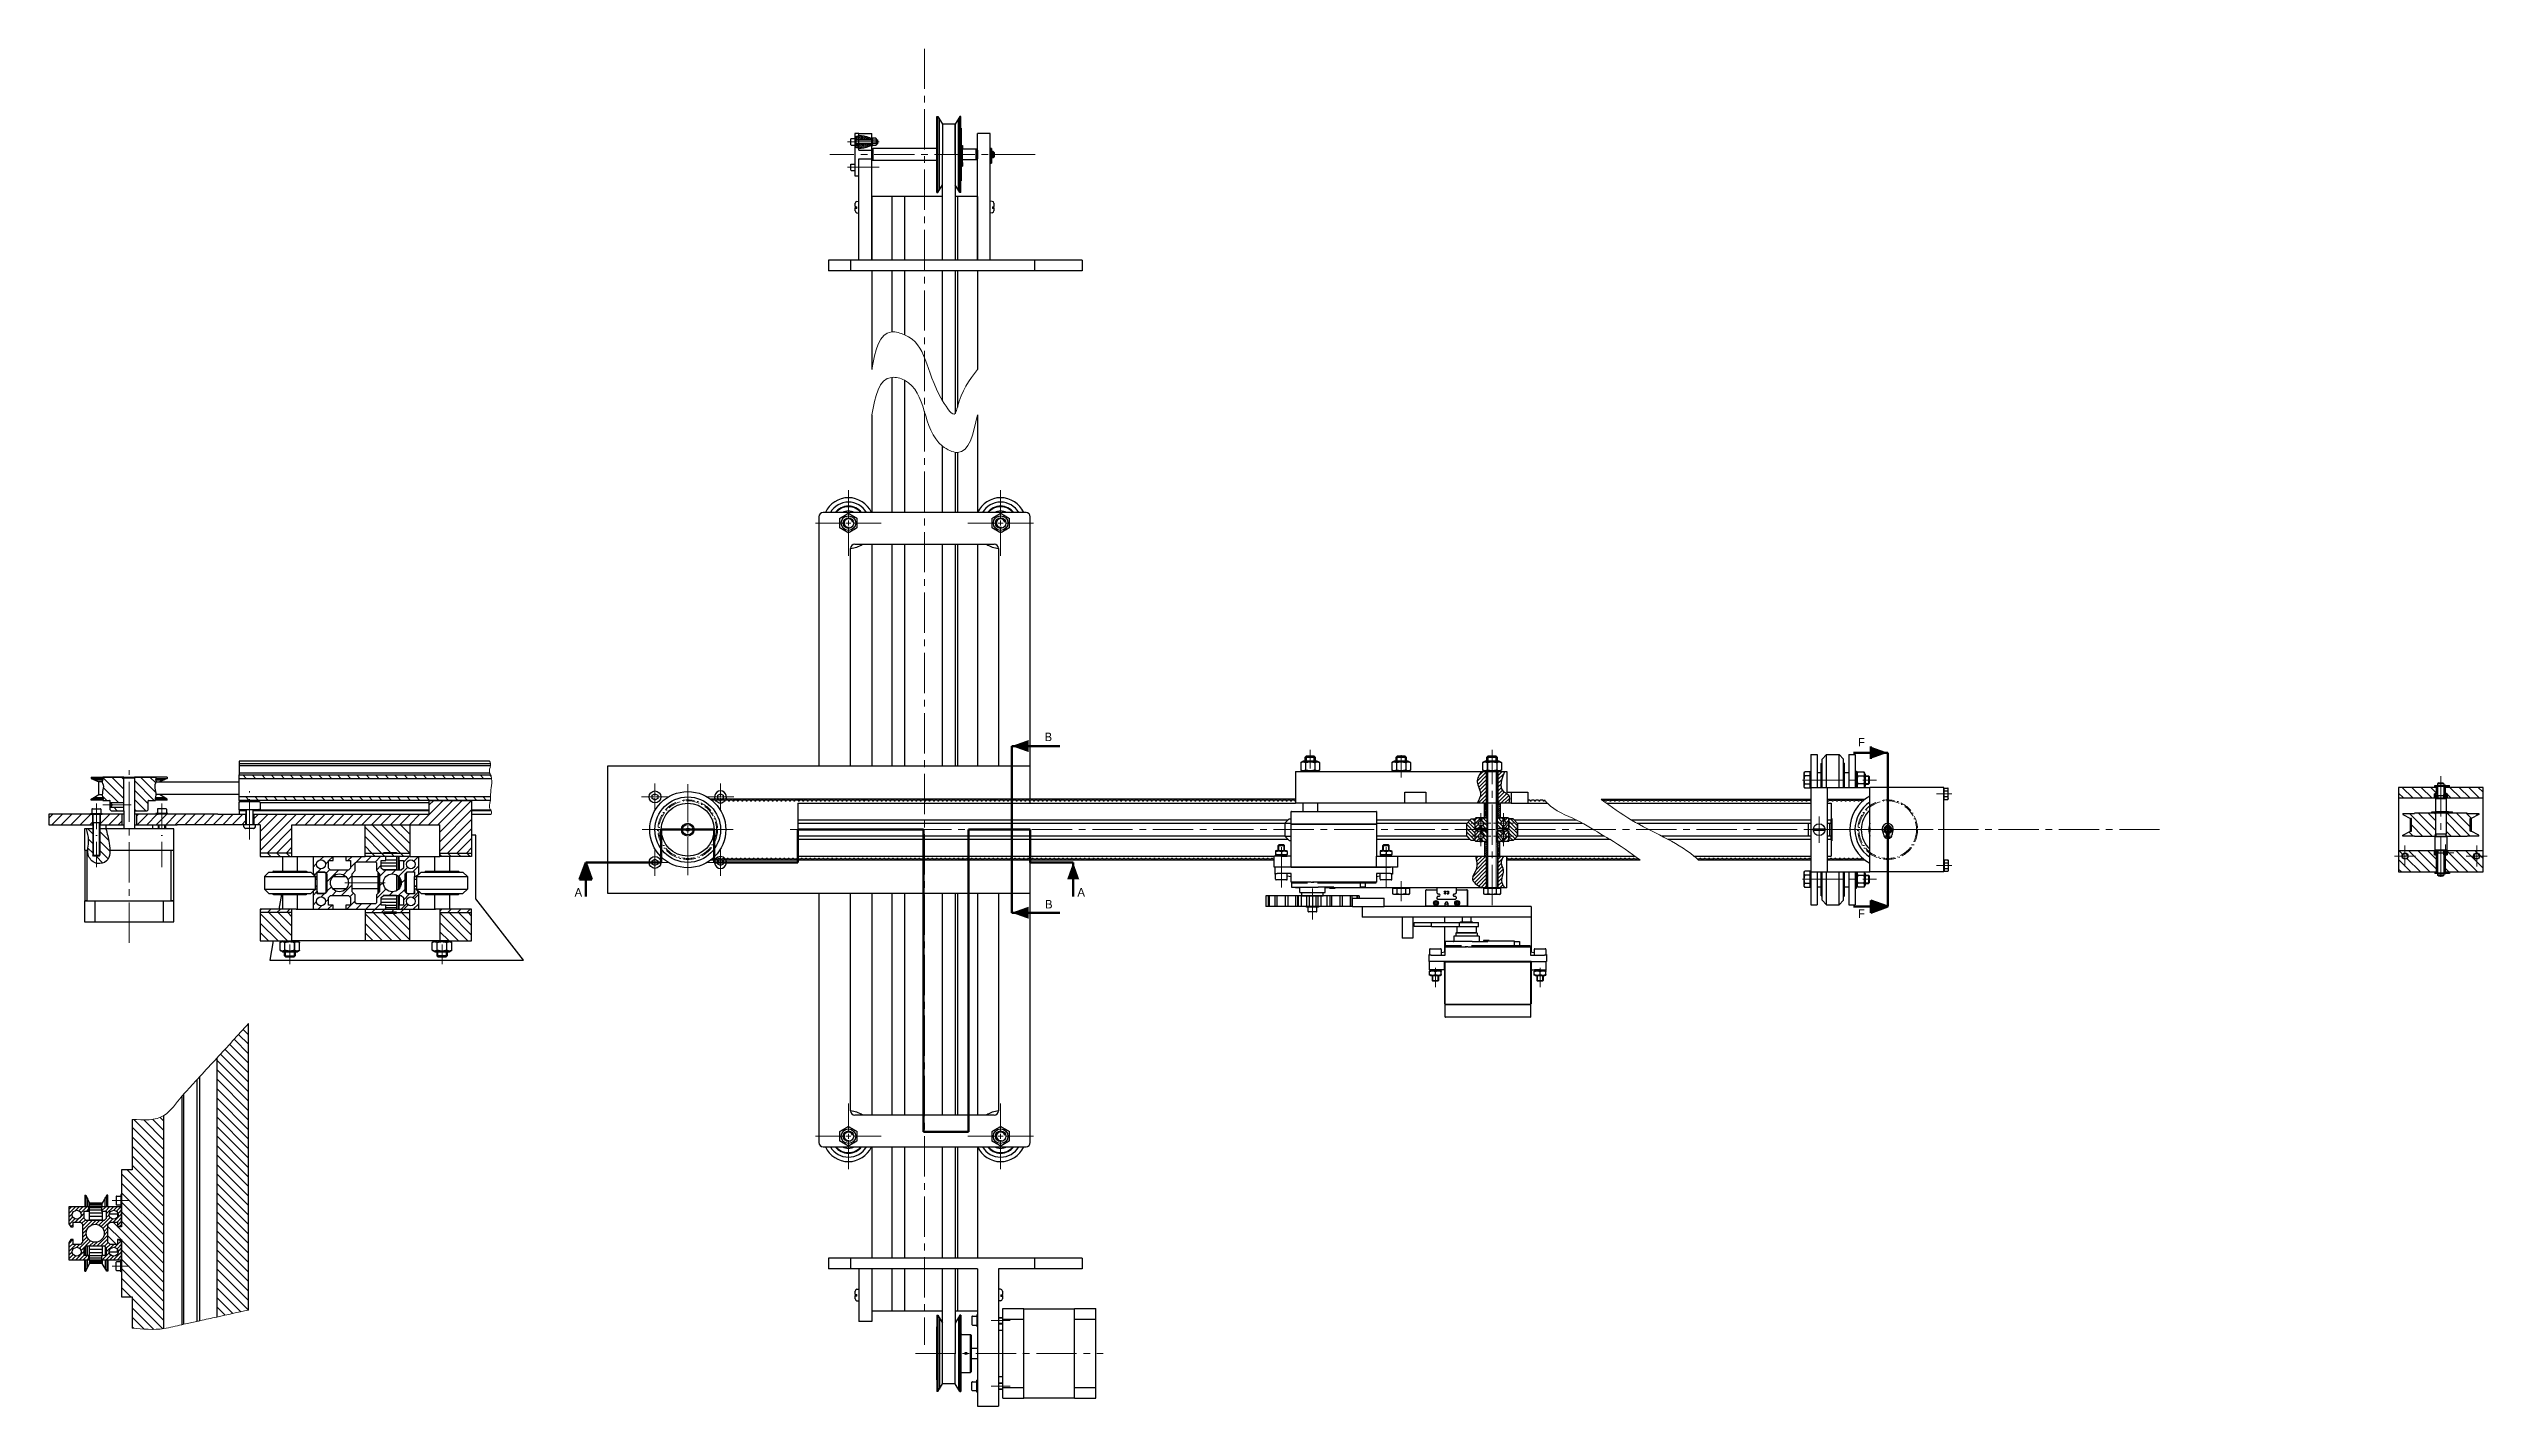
# Model space of a CAD drawing. Header units: millimetres. Extents: x 587 to 10361, y -8386 to 1488.
# Drawn here: x 7231 to 8384, y -5166 to -4524 of the extents above; entities that cross this region are included whole.
import ezdxf

# ---------------------------------------------------------------- set-up
doc = ezdxf.new("R2010")
doc.units = ezdxf.units.MM
doc.linetypes.add('ACAD_ISO10W100', pattern=[18, 12, -3, 0, -3])
doc.linetypes.add('CENTER2', pattern=[28.575, 19.05, -3.175, 3.175, -3.175])
for name, color, linetype, lineweight in [('Bgruba', 130, 'Continuous', 70), ('Cienka', 30, 'Continuous', 0), ('Gruba', 7, 'Continuous', 30), ('Kreskowanie', 10, 'Continuous', 0), ('Linia przerwania (ISO)', 7, 'Continuous', 30), ('Przekrój', 50, 'Continuous', 15), ('Symetria', 210, 'ACAD_ISO10W100', 0), ('Widoczne (ISO)', 7, 'Continuous', 30), ('Wymiar', 3, 'Continuous', 20)]:
    doc.layers.add(name, color=color, linetype=linetype, lineweight=lineweight)
pattern_1 = [(315, (12952.0377, 3918.5892), (0.89802561, 0.89802561), [])]
pattern_2 = [(45, (12952.0377, 3918.5892), (-0.89802561, 0.89802561), [])]
pattern_3 = [(135, (-687.5045, -301.4428), (-2.245064, -2.245064), [])]
pattern_4 = [(45, (-298.2774, -1080.42052), (-0.224506403, 0.224506403), [])]
pattern_5 = [(45, (-298.2774, -1053.42052), (-0.224506403, 0.224506403), [])]
pattern_6 = [(45, (0, -174.60125), (-0.449012806, 0.449012806), [])]
pattern_7 = [(135, (-298.2774, -1080.4205), (-2.245064, -2.245064), [])]
pattern_8 = [(135, (-117.13, -93.2878), (-2.245064, -2.245064), [])]
pattern_9 = [(45, (-117.13005, -93.2878), (-0.224506403, 0.224506403), [])]
pattern_10 = [(135, (-117.13005, -93.2878), (-0.224506403, -0.224506403), [])]
pattern_11 = [(45, (-256.40302, -230.89266), (-0.224506403, 0.224506403), [])]
pattern_12 = [(135, (-256.40302, -230.89266), (-0.224506403, -0.224506403), [])]

msp = doc.modelspace()

# ---------------------------------------------------------------- texts
at = {"layer": 'Wymiar', "char_height": 4, "attachment_point": 1}
for s, width, insert in [('B', 7.2362, (7701.892, -4847.619)), ('F', 4.34276, (8086.628, -4850.091)), ('A', 9.71702, (7479.573, -4921.133)), ('A', 9.71702, (7717.424, -4921.104)), ('B', 7.2362, (7702.098, -4926.739)), ('F', 4.34276, (8086.628, -4931.197))]:
    msp.add_mtext_dynamic_manual_height_columns(s, width=width, gutter_width=12.5, heights=[0], dxfattribs=dict(at, insert=insert))

# ---------------------------------------------------------------- blocks, each defined once
blk = doc.blocks.new('*U229')
at = {"layer": 'Symetria', "color": 0, "linetype": 'CENTER2', "transparency": 16777216}
for p, q in [((-4.7, 0), (-0.2, 0)), ((0, 0.2), (0, 4.7)), ((0.2, 0), (4.7, 0)), ((0, -4.7), (0, -0.2))]:
    blk.add_line(p, q, dxfattribs=at)
at = {"layer": 'Symetria', "color": 0, "linetype": 'Continuous', "transparency": 16777216}
for p, q in [((-0.1, 0), (0.1, 0)), ((0, -0.1), (0, 0.1))]:
    blk.add_line(p, q, dxfattribs=at)
blk = doc.blocks.new('*U230')
at = {"layer": 'Symetria', "color": 0, "linetype": 'CENTER2', "transparency": 16777216}
for p, q in [((-4.7, 0), (-0.2, 0)), ((0, 0.2), (0, 4.7)), ((0.2, 0), (4.7, 0)), ((0, -4.7), (0, -0.2))]:
    blk.add_line(p, q, dxfattribs=at)
at = {"layer": 'Symetria', "color": 0, "linetype": 'Continuous', "transparency": 16777216}
for p, q in [((-0.1, 0), (0.1, 0)), ((0, -0.1), (0, 0.1))]:
    blk.add_line(p, q, dxfattribs=at)
blk = doc.blocks.new('*U231')
at = {"layer": 'Symetria', "color": 0, "linetype": 'CENTER2', "transparency": 16777216}
blk.add_line((0, -69), (0, 4.4), dxfattribs=at)
blk = doc.blocks.new('*U232')
at = {"layer": 'Symetria', "color": 0, "transparency": 16777216}
blk.add_line((0, 2.9), (0, -28.4), dxfattribs=at)
blk = doc.blocks.new('*U233')
at = {"layer": 'Symetria', "color": 0, "linetype": 'CENTER2', "transparency": 16777216}
for p, q in [((-4.7, 0), (-0.2, 0)), ((0, 0.2), (0, 4.7)), ((0.2, 0), (4.7, 0)), ((0, -4.7), (0, -0.2))]:
    blk.add_line(p, q, dxfattribs=at)
at = {"layer": 'Symetria', "color": 0, "linetype": 'Continuous', "transparency": 16777216}
for p, q in [((-0.1, 0), (0.1, 0)), ((0, -0.1), (0, 0.1))]:
    blk.add_line(p, q, dxfattribs=at)
blk = doc.blocks.new('*U234')
at = {"layer": 'Symetria', "color": 0, "linetype": 'CENTER2', "transparency": 16777216}
for p, q in [((-4.7, 0), (-0.2, 0)), ((0, 0.2), (0, 4.7)), ((0.2, 0), (4.7, 0)), ((0, -4.7), (0, -0.2))]:
    blk.add_line(p, q, dxfattribs=at)
at = {"layer": 'Symetria', "color": 0, "linetype": 'Continuous', "transparency": 16777216}
for p, q in [((-0.1, 0), (0.1, 0)), ((0, -0.1), (0, 0.1))]:
    blk.add_line(p, q, dxfattribs=at)
blk = doc.blocks.new('*U235')
at = {"layer": 'Symetria', "color": 0, "transparency": 16777216}
blk.add_line((0, 2.9), (0, -28.4), dxfattribs=at)
blk = doc.blocks.new('*U236')
at = {"layer": 'Symetria', "color": 0, "linetype": 'CENTER2', "transparency": 16777216}
blk.add_line((-6.75, 0), (6.75, 0), dxfattribs=at)
blk = doc.blocks.new('*U237')
at = {"layer": 'Symetria', "color": 0, "linetype": 'CENTER2', "transparency": 16777216}
blk.add_line((0, -68.2), (0, 13.5), dxfattribs=at)
blk = doc.blocks.new('*U239')
at = {"layer": 'Symetria', "color": 0, "linetype": 'CENTER2', "transparency": 16777216}
blk.add_line((0, -10.5), (0, 12.4), dxfattribs=at)
blk = doc.blocks.new('*U240')
at = {"layer": 'Symetria', "color": 0, "linetype": 'CENTER2', "transparency": 16777216}
for p, q in [((-6.3, 0), (-0.56, 0)), ((0, 0.56), (0, 6.3)), ((0.56, 0), (6.3, 0)), ((0, -6.3), (0, -0.56))]:
    blk.add_line(p, q, dxfattribs=at)
at = {"layer": 'Symetria', "color": 0, "linetype": 'Continuous', "transparency": 16777216}
for p, q in [((-0.28, 0), (0.28, 0)), ((0, -0.28), (0, 0.28))]:
    blk.add_line(p, q, dxfattribs=at)
blk = doc.blocks.new('*U241')
at = {"layer": 'Symetria', "color": 0, "linetype": 'CENTER2', "transparency": 16777216}
for p, q in [((-6.3, 0), (-0.56, 0)), ((0, 0.56), (0, 6.3)), ((0.56, 0), (6.3, 0)), ((0, -6.3), (0, -0.56))]:
    blk.add_line(p, q, dxfattribs=at)
at = {"layer": 'Symetria', "color": 0, "linetype": 'Continuous', "transparency": 16777216}
for p, q in [((-0.28, 0), (0.28, 0)), ((0, -0.28), (0, 0.28))]:
    blk.add_line(p, q, dxfattribs=at)
blk = doc.blocks.new('*U242')
at = {"layer": 'Symetria', "color": 0, "linetype": 'CENTER2', "transparency": 16777216}
for p, q in [((-6.3, 0), (-0.56, 0)), ((0, 0.56), (0, 6.3)), ((0.56, 0), (6.3, 0)), ((0, -6.3), (0, -0.56))]:
    blk.add_line(p, q, dxfattribs=at)
at = {"layer": 'Symetria', "color": 0, "linetype": 'Continuous', "transparency": 16777216}
for p, q in [((-0.28, 0), (0.28, 0)), ((0, -0.28), (0, 0.28))]:
    blk.add_line(p, q, dxfattribs=at)
blk = doc.blocks.new('*U243')
at = {"layer": 'Symetria', "color": 0, "linetype": 'CENTER2', "transparency": 16777216}
for p, q in [((-6.3, 0), (-0.56, 0)), ((0, 0.56), (0, 6.3)), ((0.56, 0), (6.3, 0)), ((0, -6.3), (0, -0.56))]:
    blk.add_line(p, q, dxfattribs=at)
at = {"layer": 'Symetria', "color": 0, "linetype": 'Continuous', "transparency": 16777216}
for p, q in [((-0.28, 0), (0.28, 0)), ((0, -0.28), (0, 0.28))]:
    blk.add_line(p, q, dxfattribs=at)
blk = doc.blocks.new('*U256')
at = {"layer": 'Symetria', "color": 0, "linetype": 'CENTER2', "transparency": 16777216}
blk.add_line((0, 4.6), (0, -4.6), dxfattribs=at)
blk = doc.blocks.new('*U257')
at = {"layer": 'Symetria', "color": 0, "linetype": 'CENTER2', "transparency": 16777216}
blk.add_line((0, 4.6), (0, -4.6), dxfattribs=at)
blk = doc.blocks.new('*U258')
at = {"layer": 'Symetria', "color": 0, "linetype": 'CENTER2', "transparency": 16777216}
blk.add_line((0, -17.7), (0, 4), dxfattribs=at)
blk = doc.blocks.new('*U259')
at = {"layer": 'Symetria', "color": 0, "linetype": 'CENTER2', "transparency": 16777216}
blk.add_line((0, -17.7), (0, 4), dxfattribs=at)
blk = doc.blocks.new('*U260')
at = {"layer": 'Symetria', "color": 0, "linetype": 'CENTER2', "transparency": 16777216}
blk.add_line((-3.7, 0), (31.4, 0), dxfattribs=at)
blk = doc.blocks.new('*U261')
at = {"layer": 'Symetria', "color": 0, "linetype": 'CENTER2', "transparency": 16777216}
blk.add_line((-3.7, 0), (31.4, 0), dxfattribs=at)
blk = doc.blocks.new('*U262')
at = {"layer": 'Symetria', "color": 0, "linetype": 'CENTER2', "transparency": 16777216}
blk.add_line((0, 14.271), (0, -36.123), dxfattribs=at)
blk = doc.blocks.new('*U263')
at = {"layer": 'Symetria', "color": 0, "linetype": 'CENTER2', "transparency": 16777216}
for p, q in [((-4.95, 0), (-0.29, 0)), ((0, 0.29), (0, 4.95)), ((0.29, 0), (4.95, 0)), ((0, -4.95), (0, -0.29))]:
    blk.add_line(p, q, dxfattribs=at)
at = {"layer": 'Symetria', "color": 0, "linetype": 'Continuous', "transparency": 16777216}
for p, q in [((-0.145, 0), (0.145, 0)), ((0, -0.145), (0, 0.145))]:
    blk.add_line(p, q, dxfattribs=at)
blk = doc.blocks.new('*U264')
at = {"layer": 'Symetria', "color": 0, "linetype": 'CENTER2', "transparency": 16777216}
for p, q in [((-4.95, 0), (-0.29, 0)), ((0, 0.29), (0, 4.95)), ((0.29, 0), (4.95, 0)), ((0, -4.95), (0, -0.29))]:
    blk.add_line(p, q, dxfattribs=at)
at = {"layer": 'Symetria', "color": 0, "linetype": 'Continuous', "transparency": 16777216}
for p, q in [((-0.145, 0), (0.145, 0)), ((0, -0.145), (0, 0.145))]:
    blk.add_line(p, q, dxfattribs=at)
blk = doc.blocks.new('*U265')
at = {"layer": 'Symetria', "color": 0, "linetype": 'CENTER2', "transparency": 16777216}
for p, q in [((-3.9, 0), (-0.1, 0)), ((0, 0.1), (0, 3.9)), ((0.1, 0), (3.9, 0)), ((0, -3.9), (0, -0.1))]:
    blk.add_line(p, q, dxfattribs=at)
at = {"layer": 'Symetria', "color": 0, "linetype": 'Continuous', "transparency": 16777216}
blk.add_line((0, 0), (0, 0), dxfattribs=at)
blk.add_line((0, 0), (0, 0), dxfattribs=at)
blk = doc.blocks.new('*U267')
at = {"layer": 'Symetria', "color": 0, "linetype": 'CENTER2', "transparency": 16777216}
blk.add_line((31.6, 0), (-65.6, 0), dxfattribs=at)
blk = doc.blocks.new('*U268')
at = {"layer": 'Symetria', "color": 0, "linetype": 'CENTER2', "transparency": 16777216}
blk.add_line((-6.5, 0), (6.5, 0), dxfattribs=at)
blk = doc.blocks.new('*U269')
at = {"layer": 'Symetria', "color": 0, "linetype": 'CENTER2', "transparency": 16777216}
blk.add_line((-8.5, 0), (6.5, 0), dxfattribs=at)
blk = doc.blocks.new('*U270')
at = {"layer": 'Symetria', "color": 0, "transparency": 16777216}
blk.add_line((-7.5, 0), (7.5, 0), dxfattribs=at)
blk = doc.blocks.new('*U274')
at = {"layer": 'Symetria', "color": 0, "linetype": 'CENTER2', "transparency": 16777216}
blk.add_line((0, 5.3), (0, -5.3), dxfattribs=at)
blk = doc.blocks.new('*U275')
at = {"layer": 'Symetria', "color": 0, "linetype": 'CENTER2', "transparency": 16777216}
blk.add_line((0, -4.4), (0, 4.4), dxfattribs=at)
blk = doc.blocks.new('*U276')
at = {"layer": 'Symetria', "color": 0, "linetype": 'CENTER2', "transparency": 16777216}
blk.add_line((0, 4.8), (0, -4.8), dxfattribs=at)
blk = doc.blocks.new('*U278')
at = {"layer": 'Symetria', "color": 0, "linetype": 'CENTER2', "transparency": 16777216}
for p, q in [((0, 2.4), (0, 15.5)), ((-15.5, 0), (-2.4, 0)), ((2.4, 0), (15.5, 0)), ((0, -15.5), (0, -2.4))]:
    blk.add_line(p, q, dxfattribs=at)
at = {"layer": 'Symetria', "color": 0, "linetype": 'Continuous', "transparency": 16777216}
for p, q in [((-1.2, 0), (1.2, 0)), ((0, -1.2), (0, 1.2))]:
    blk.add_line(p, q, dxfattribs=at)
blk = doc.blocks.new('*U279')
at = {"layer": 'Symetria', "color": 0, "linetype": 'CENTER2', "transparency": 16777216}
for p, q in [((0, 2.4), (0, 15.5)), ((-15.5, 0), (-2.4, 0)), ((2.4, 0), (15.5, 0)), ((0, -15.5), (0, -2.4))]:
    blk.add_line(p, q, dxfattribs=at)
at = {"layer": 'Symetria', "color": 0, "linetype": 'Continuous', "transparency": 16777216}
for p, q in [((-1.2, 0), (1.2, 0)), ((0, -1.2), (0, 1.2))]:
    blk.add_line(p, q, dxfattribs=at)
blk = doc.blocks.new('*U280')
at = {"layer": 'Symetria', "color": 0, "linetype": 'CENTER2', "transparency": 16777216}
for p, q in [((0, 2.4), (0, 15.5)), ((-15.5, 0), (-2.4, 0)), ((2.4, 0), (15.5, 0)), ((0, -15.5), (0, -2.4))]:
    blk.add_line(p, q, dxfattribs=at)
at = {"layer": 'Symetria', "color": 0, "linetype": 'Continuous', "transparency": 16777216}
for p, q in [((-1.2, 0), (1.2, 0)), ((0, -1.2), (0, 1.2))]:
    blk.add_line(p, q, dxfattribs=at)
blk = doc.blocks.new('*U281')
at = {"layer": 'Symetria', "color": 0, "linetype": 'CENTER2', "transparency": 16777216}
for p, q in [((0, 2.4), (0, 15.5)), ((-15.5, 0), (-2.4, 0)), ((2.4, 0), (15.5, 0)), ((0, -15.5), (0, -2.4))]:
    blk.add_line(p, q, dxfattribs=at)
at = {"layer": 'Symetria', "color": 0, "linetype": 'Continuous', "transparency": 16777216}
for p, q in [((-1.2, 0), (1.2, 0)), ((0, -1.2), (0, 1.2))]:
    blk.add_line(p, q, dxfattribs=at)
blk = doc.blocks.new('*U282')
at = {"layer": 'Symetria', "color": 0, "linetype": 'CENTER2', "transparency": 16777216}
blk.add_line((-4.5, 0), (4.5, 0), dxfattribs=at)
blk = doc.blocks.new('*U287')
at = {"layer": 'Symetria', "color": 0, "linetype": 'CENTER2', "transparency": 16777216}
blk.add_line((-4.5, 0), (4.5, 0), dxfattribs=at)
blk = doc.blocks.new('*U288')
at = {"layer": 'Symetria', "color": 0, "linetype": 'CENTER2', "transparency": 16777216}
blk.add_line((-27.9, 0), (60.9, 0), dxfattribs=at)
blk = doc.blocks.new('*U289')
at = {"layer": 'Symetria', "color": 0, "linetype": 'CENTER2', "transparency": 16777216}
blk.add_line((-9.6, 0), (9.6, 0), dxfattribs=at)
blk = doc.blocks.new('*U290')
at = {"layer": 'Symetria', "color": 0, "linetype": 'CENTER2', "transparency": 16777216}
blk.add_line((0, 4.7), (0, -4.7), dxfattribs=at)
blk = doc.blocks.new('*U291')
at = {"layer": 'Symetria', "color": 0, "linetype": 'CENTER2', "transparency": 16777216}
blk.add_line((0, 4.7), (0, -4.7), dxfattribs=at)
blk = doc.blocks.new('*U301')
at = {"layer": 'Symetria', "color": 0, "linetype": 'CENTER2', "transparency": 16777216}
blk.add_line((3.62505, 0), (-3.62505, 0), dxfattribs=at)
blk = doc.blocks.new('*U302')
at = {"layer": 'Symetria', "color": 0, "linetype": 'CENTER2', "transparency": 16777216}
blk.add_line((3.62505, 0), (-3.62505, 0), dxfattribs=at)
blk = doc.blocks.new('*U303')
at = {"layer": 'Symetria', "color": 0, "linetype": 'CENTER2', "transparency": 16777216}
blk.add_line((-4, 0), (4, 0), dxfattribs=at)
blk = doc.blocks.new('*U304')
at = {"layer": 'Symetria', "color": 0, "linetype": 'CENTER2', "transparency": 16777216}
blk.add_line((-4, 0), (4, 0), dxfattribs=at)
blk = doc.blocks.new('*U305')
at = {"layer": 'Symetria', "color": 0, "linetype": 'CENTER2', "transparency": 16777216}
blk.add_line((0, 5), (0, -9.6), dxfattribs=at)
blk = doc.blocks.new('*U346')
at = {"layer": 'Symetria', "color": 0, "linetype": 'CENTER2', "transparency": 16777216}
for p, q in [((-5.4, 0), (-0.38, 0)), ((0, 0.38), (0, 5.4)), ((0.38, 0), (5.4, 0)), ((0, -5.4), (0, -0.38))]:
    blk.add_line(p, q, dxfattribs=at)
at = {"layer": 'Symetria', "color": 0, "linetype": 'Continuous', "transparency": 16777216}
for p, q in [((-0.19, 0), (0.19, 0)), ((0, -0.19), (0, 0.19))]:
    blk.add_line(p, q, dxfattribs=at)
blk = doc.blocks.new('*U347')
at = {"layer": 'Symetria', "color": 0, "linetype": 'CENTER2', "transparency": 16777216}
for p, q in [((-6.3, 0), (-0.56, 0)), ((0, 0.56), (0, 6.3)), ((0.56, 0), (6.3, 0)), ((0, -6.3), (0, -0.56))]:
    blk.add_line(p, q, dxfattribs=at)
at = {"layer": 'Symetria', "color": 0, "linetype": 'Continuous', "transparency": 16777216}
for p, q in [((-0.28, 0), (0.28, 0)), ((0, -0.28), (0, 0.28))]:
    blk.add_line(p, q, dxfattribs=at)
blk = doc.blocks.new('*U348')
at = {"layer": 'Symetria', "color": 0, "linetype": 'CENTER2', "transparency": 16777216}
for p, q in [((0, 3.6), (0, 21.5)), ((-21.5, 0), (-3.6, 0)), ((3.6, 0), (21.5, 0)), ((0, -21.5), (0, -3.6))]:
    blk.add_line(p, q, dxfattribs=at)
at = {"layer": 'Symetria', "color": 0, "linetype": 'Continuous', "transparency": 16777216}
for p, q in [((-1.8, 0), (1.8, 0)), ((0, -1.8), (0, 1.8))]:
    blk.add_line(p, q, dxfattribs=at)
blk = doc.blocks.new('*U349')
at = {"layer": 'Symetria', "color": 0, "linetype": 'CENTER2', "transparency": 16777216}
for p, q in [((0, 3.6), (0, 21.5)), ((-21.5, 0), (-3.6, 0)), ((3.6, 0), (21.5, 0)), ((0, -21.5), (0, -3.6))]:
    blk.add_line(p, q, dxfattribs=at)
at = {"layer": 'Symetria', "color": 0, "linetype": 'Continuous', "transparency": 16777216}
for p, q in [((-1.8, 0), (1.8, 0)), ((0, -1.8), (0, 1.8))]:
    blk.add_line(p, q, dxfattribs=at)
blk = doc.blocks.new('*U366')
at = {"layer": 'Symetria', "color": 0, "linetype": 'CENTER2', "transparency": 16777216}
blk.add_line((-118.7, 0), (529.8, 0), dxfattribs=at)
blk = doc.blocks.new('*U367')
at = {"layer": 'Symetria', "color": 0, "linetype": 'CENTER2', "transparency": 16777216}
blk.add_line((0, 545.7), (0, -67.3), dxfattribs=at)

# ---------------------------------------------------------------- hatches: boundary and pattern name
at = {"layer": 'Bgruba'}
h = msp.add_hatch(color=256, dxfattribs=at)
h.dxf.hatch_style = 1
h.paths.add_polyline_path([(7694.413, -4851.047), (7687.348, -4853.575), (7687.348, -4853.933), (7694.413, -4853.933)])
h.paths.add_polyline_path([(7694.413, -4853.933), (7687.348, -4853.933), (7687.348, -4854.29), (7694.413, -4856.818)])
h.paths.add_polyline_path([(7687.348, -4853.933), (7686.348, -4853.933), (7687.348, -4854.29)])
h.paths.add_polyline_path([(7687.348, -4853.575), (7686.348, -4853.933), (7687.348, -4853.933)])
h = msp.add_hatch(color=256, dxfattribs=at)
h.dxf.hatch_style = 1
h.paths.add_polyline_path([(8092.648, -4859.963), (8099.713, -4857.436), (8099.713, -4857.078), (8092.648, -4857.078)])
h.paths.add_polyline_path([(8092.648, -4857.078), (8099.713, -4857.078), (8099.713, -4856.72), (8092.648, -4854.192)])
h.paths.add_polyline_path([(8099.713, -4857.078), (8100.713, -4857.078), (8099.713, -4856.72)])
h.paths.add_polyline_path([(8099.713, -4857.436), (8100.713, -4857.078), (8099.713, -4857.078)])
h = msp.add_hatch(color=256, dxfattribs=at)
h.dxf.hatch_style = 1
h.paths.add_polyline_path([(7487.733, -4917.039), (7485.205, -4909.974), (7484.847, -4909.974), (7484.847, -4917.039)])
h.paths.add_polyline_path([(7484.847, -4917.039), (7484.847, -4909.974), (7484.489, -4909.974), (7481.962, -4917.039)])
h.paths.add_polyline_path([(7484.847, -4909.974), (7484.847, -4908.974), (7484.489, -4909.974)])
h.paths.add_polyline_path([(7485.205, -4909.974), (7484.847, -4908.974), (7484.847, -4909.974)])
h = msp.add_hatch(color=256, dxfattribs=at)
h.dxf.hatch_style = 1
h.paths.add_polyline_path([(7718.312, -4917.039), (7715.785, -4909.974), (7715.427, -4909.974), (7715.427, -4917.039)])
h.paths.add_polyline_path([(7715.427, -4917.039), (7715.427, -4909.974), (7715.069, -4909.974), (7712.541, -4917.039)])
h.paths.add_polyline_path([(7715.427, -4909.974), (7715.427, -4908.974), (7715.069, -4909.974)])
h.paths.add_polyline_path([(7715.785, -4909.974), (7715.427, -4908.974), (7715.427, -4909.974)])
h = msp.add_hatch(color=256, dxfattribs=at)
h.dxf.hatch_style = 1
h.paths.add_polyline_path([(7694.413, -4929.875), (7687.348, -4932.402), (7687.348, -4932.76), (7694.413, -4932.76)])
h.paths.add_polyline_path([(7694.413, -4932.76), (7687.348, -4932.76), (7687.348, -4933.118), (7694.413, -4935.645)])
h.paths.add_polyline_path([(7687.348, -4932.76), (7686.348, -4932.76), (7687.348, -4933.118)])
h.paths.add_polyline_path([(7687.348, -4932.402), (7686.348, -4932.76), (7687.348, -4932.76)])
h = msp.add_hatch(color=256, dxfattribs=at)
h.dxf.hatch_style = 1
h.paths.add_polyline_path([(8092.648, -4932.757), (8099.713, -4930.229), (8099.713, -4929.871), (8092.648, -4929.871)])
h.paths.add_polyline_path([(8092.648, -4929.871), (8099.713, -4929.871), (8099.713, -4929.513), (8092.648, -4926.986)])
h.paths.add_polyline_path([(8099.713, -4929.871), (8100.713, -4929.871), (8099.713, -4929.513)])
h.paths.add_polyline_path([(8099.713, -4930.229), (8100.713, -4929.871), (8099.713, -4929.871)])
at = {"layer": 'Gruba'}
h = msp.add_hatch(dxfattribs=at)
h.set_pattern_fill('ANSI31', color=256, scale=406.4, style=0)
h.set_pattern_definition([(45, (4593.34, -8166.326), (-35.921, 35.921), [])])
h.paths.add_polyline_path([(7365.345, -4906.117), (7355.87, -4906.117), (7355.87, -4914.092), (7356.87, -4915.592), (7357.87, -4915.592), (7357.87, -4913.367), (7361.37, -4913.367), (7362.37, -4914.367), (7362.37, -4922.867), (7361.37, -4923.867), (7357.87, -4923.867), (7357.87, -4921.642), (7357.37, -4921.642), (7355.87, -4922.642), (7355.87, -4931.117), (7365.345, -4931.117), (7365.345, -4929.117), (7363.12, -4929.117), (7363.12, -4925.617), (7364.12, -4924.617), (7372.62, -4924.617), (7373.62, -4925.617), (7373.62, -4929.117), (7371.395, -4929.117), (7371.395, -4931.117), (7390.345, -4931.117), (7390.345, -4929.117), (7388.12, -4929.117), (7388.12, -4925.617), (7389.12, -4924.617), (7397.62, -4924.617), (7398.62, -4925.617), (7398.62, -4929.117), (7396.395, -4929.117), (7396.395, -4931.117), (7405.87, -4931.117), (7405.87, -4923.142), (7404.87, -4921.642), (7403.87, -4921.642), (7403.87, -4923.867), (7400.37, -4923.867), (7399.37, -4922.867), (7399.37, -4914.367), (7400.37, -4913.367), (7403.87, -4913.367), (7403.87, -4915.592), (7404.37, -4915.592), (7405.87, -4914.592), (7405.87, -4906.117), (7396.395, -4906.117), (7396.395, -4908.117), (7398.62, -4908.117), (7398.62, -4911.617), (7397.62, -4912.617), (7389.12, -4912.617), (7388.12, -4911.617), (7388.12, -4908.117), (7390.345, -4908.117), (7390.345, -4906.117), (7371.395, -4906.117), (7371.395, -4908.117), (7373.62, -4908.117), (7373.62, -4911.617), (7372.62, -4912.617), (7364.12, -4912.617), (7363.12, -4911.617), (7363.12, -4908.117), (7365.345, -4908.117)])
edge = h.paths.add_edge_path(flags=0)
edge.add_ellipse((7402.12, -4927.367), major_axis=(-2.1, 0), ratio=1, start_angle=0, end_angle=360)
edge = h.paths.add_edge_path(flags=0)
edge.add_ellipse((7402.12, -4909.867), major_axis=(-2.1, 0), ratio=1, start_angle=0, end_angle=360)
edge = h.paths.add_edge_path(flags=0)
edge.add_ellipse((7359.62, -4927.367), major_axis=(-2.1, 0), ratio=1, start_angle=0, end_angle=360)
edge = h.paths.add_edge_path(flags=0)
edge.add_ellipse((7359.62, -4909.867), major_axis=(-2.1, 0), ratio=1, start_angle=0, end_angle=360)
edge = h.paths.add_edge_path(flags=0)
edge.add_ellipse((7393.37, -4918.617), major_axis=(-4.25, 0), ratio=1, start_angle=0, end_angle=360)
edge = h.paths.add_edge_path(flags=0)
edge.add_ellipse((7368.37, -4918.617), major_axis=(-4.25, 0), ratio=1, start_angle=0, end_angle=360)
h.paths.add_polyline_path([(7374.37, -4922.867), (7374.37, -4914.367), (7375.87, -4912.867), (7375.87, -4909.117), (7376.37, -4908.617), (7385.37, -4908.617), (7385.87, -4909.117), (7385.87, -4912.867), (7387.37, -4914.367), (7387.37, -4922.867), (7385.87, -4924.367), (7385.87, -4928.117), (7385.37, -4928.617), (7376.37, -4928.617), (7375.87, -4928.117), (7375.87, -4924.367)], flags=0)
at = {"layer": 'Kreskowanie'}
h = msp.add_hatch(dxfattribs=at)
h.set_pattern_fill('ANSI31', color=256, scale=0.2)
h.set_pattern_definition(pattern_6)
edge = h.paths.add_edge_path()
edge.add_spline(control_points=[(7614.11, -4565.236), (7613.446, -4565.335), (7612.778, -4565.51), (7612.11, -4565.685)], knot_values=[0, 0, 0, 0, 2.02680117, 2.02680117, 2.02680117, 2.02680117], degree=3, periodic=0)
edge.add_line((7612.11, -4565.685), (7612.11, -4567.015))
edge.add_line((7612.11, -4567.015), (7612.227, -4567.131))
edge.add_line((7612.227, -4567.131), (7614.11, -4567.131))
edge.add_line((7614.11, -4567.131), (7614.11, -4565.236))
h = msp.add_hatch(dxfattribs=at)
h.set_pattern_fill('ANSI31', color=256, scale=0.2, angle=90)
h.set_pattern_definition([(135, (0, -174.60125), (-0.449012806, -0.449012806), [])])
edge = h.paths.add_edge_path()
edge.add_spline(control_points=[(7620.11, -4566.595), (7618.45, -4565.865), (7616.472, -4564.995), (7614.438, -4565.187), (7614.11, -4565.236)], knot_values=[2.02680117, 2.02680117, 2.02680117, 2.02680117, 7.24946626, 8.25027682, 8.25027682, 8.25027682, 8.25027682], degree=3, periodic=0)
edge.add_line((7614.11, -4565.236), (7614.11, -4567.131))
edge.add_line((7614.11, -4567.131), (7620.11, -4567.134))
edge.add_line((7620.11, -4567.134), (7620.11, -4566.595))
edge = h.paths.add_edge_path()
edge.add_line((7620.11, -4569.749), (7620.11, -4569.21))
edge.add_line((7620.11, -4569.21), (7614.11, -4569.213))
edge.add_line((7614.11, -4569.213), (7614.11, -4571.108))
edge.add_spline(control_points=[(7614.11, -4571.108), (7614.438, -4571.157), (7616.472, -4571.349), (7618.45, -4570.479), (7620.11, -4569.749)], knot_values=[2.02680117, 2.02680117, 2.02680117, 2.02680117, 3.02761173, 8.25027682, 8.25027682, 8.25027682, 8.25027682], degree=3, periodic=0)
h = msp.add_hatch(dxfattribs=at)
h.set_pattern_fill('ANSI31', color=256, scale=0.2)
h.set_pattern_definition(pattern_6)
edge = h.paths.add_edge_path()
edge.add_line((7614.11, -4569.213), (7612.227, -4569.213))
edge.add_line((7612.227, -4569.213), (7612.11, -4569.329))
edge.add_line((7612.11, -4569.329), (7612.11, -4570.659))
edge.add_spline(control_points=[(7612.11, -4570.659), (7612.778, -4570.834), (7613.446, -4571.009), (7614.11, -4571.108)], knot_values=[0, 0, 0, 0, 2.02680117, 2.02680117, 2.02680117, 2.02680117], degree=3, periodic=0)
edge.add_line((7614.11, -4571.108), (7614.11, -4569.213))
h = msp.add_hatch(dxfattribs=at)
h.set_pattern_fill('ANSI31', color=256, scale=0.4)
edge = h.paths.add_edge_path()
edge.add_spline(control_points=[(7919.511, -4920.974), (7918.788, -4919.846), (7917.069, -4917.162), (7919.907, -4912.958), (7917.151, -4909.219), (7918.383, -4907.081), (7919.02, -4905.974)], knot_values=[0, 0, 0, 0, 3.76500863, 8.95792313, 12.23372955, 15.74630911, 15.74630911, 15.74630911, 15.74630911], degree=3, periodic=0)
edge.add_line((7919.02, -4905.974), (7916.262, -4905.974))
edge.add_line((7916.262, -4905.974), (7916.262, -4920.974))
edge.add_line((7916.262, -4920.974), (7919.511, -4920.974))
edge = h.paths.add_edge_path()
edge.add_spline(control_points=[(7905.7, -4905.974), (7906.238, -4908.11), (7907.167, -4911.799), (7902.573, -4917.293), (7906.416, -4919.633), (7908.619, -4920.974)], knot_values=[0, 0, 0, 0, 6.35286294, 10.9761677, 17.19098485, 17.19098485, 17.19098485, 17.19098485], degree=3, periodic=0)
edge.add_line((7908.619, -4920.974), (7910.815, -4920.974))
edge.add_line((7910.815, -4920.974), (7910.815, -4905.974))
edge.add_line((7910.815, -4905.974), (7905.7, -4905.974))
edge = h.paths.add_edge_path()
edge.add_spline(control_points=[(7908.434, -4865.974), (7907.433, -4867.601), (7905.379, -4870.944), (7909.21, -4876.078), (7907.371, -4879.398), (7906.498, -4880.974)], knot_values=[0, 0, 0, 0, 5.27184208, 10.83063292, 15.8541682, 15.8541682, 15.8541682, 15.8541682], degree=3, periodic=0)
edge.add_line((7906.498, -4880.974), (7910.788, -4880.974))
edge.add_line((7910.788, -4880.974), (7910.815, -4865.974))
edge.add_line((7910.815, -4865.974), (7910.778, -4865.974))
edge.add_line((7910.778, -4865.974), (7908.434, -4865.974))
edge = h.paths.add_edge_path()
edge.add_spline(control_points=[(7921.475, -4880.974), (7921.729, -4879.475), (7922.171, -4876.865), (7916.149, -4874.495), (7918.044, -4869.652), (7919.484, -4865.974)], knot_values=[0, 0, 0, 0, 3.97835199, 6.92188517, 16.21356886, 16.21356886, 16.21356886, 16.21356886], degree=3, periodic=0)
edge.add_line((7919.484, -4865.974), (7916.262, -4865.974))
edge.add_line((7916.262, -4865.974), (7916.262, -4880.974))
edge.add_line((7916.262, -4880.974), (7921.475, -4880.974))
h = msp.add_hatch(dxfattribs=at)
h.set_pattern_fill('ANSI31', color=256, angle=90)
h.set_pattern_definition(pattern_3)
edge = h.paths.add_edge_path()
edge.add_arc((7266.27, -4868.733), 0.1, 0, 90)
edge.add_line((7266.27, -4868.633), (7256.37, -4868.633))
edge.add_line((7256.37, -4868.633), (7256.37, -4868.713))
edge.add_spline(control_points=[(7256.37, -4868.713), (7256.269, -4868.835), (7256.134, -4868.997), (7256.156, -4869.17), (7256.167, -4869.213)], knot_values=[0, 0, 0, 0, 0.43104918, 0.57037355, 0.57037355, 0.57037355, 0.57037355], degree=3, periodic=0)
edge.add_spline(control_points=[(7256.167, -4869.213), (7256.213, -4869.387), (7256.393, -4869.614), (7256.394, -4869.84), (7256.389, -4869.883)], knot_values=[0.57037355, 0.57037355, 0.57037355, 0.57037355, 1.13758083, 1.27161856, 1.27161856, 1.27161856, 1.27161856], degree=3, periodic=0)
edge.add_spline(control_points=[(7256.389, -4869.883), (7256.355, -4870.182), (7256.042, -4870.517), (7256.07, -4870.845), (7256.077, -4870.883)], knot_values=[1.27161856, 1.27161856, 1.27161856, 1.27161856, 2.20090415, 2.32413737, 2.32413737, 2.32413737, 2.32413737], degree=3, periodic=0)
edge.add_spline(control_points=[(7256.077, -4870.883), (7256.112, -4871.073), (7257.373, -4872.942), (7256.167, -4874.993), (7256.194, -4876.883)], knot_values=[2.32413737, 2.32413737, 2.32413737, 2.32413737, 2.93671523, 8.40850546, 8.40850546, 8.40850546, 8.40850546], degree=3, periodic=0)
edge.add_spline(control_points=[(7256.194, -4876.883), (7256.199, -4877.23), (7256.26, -4877.731), (7256.438, -4878.233), (7256.485, -4878.383)], knot_values=[8.40850546, 8.40850546, 8.40850546, 8.40850546, 9.41478523, 9.85168536, 9.85168536, 9.85168536, 9.85168536], degree=3, periodic=0)
edge.add_spline(control_points=[(7256.485, -4878.383), (7256.559, -4878.615), (7256.618, -4878.842), (7256.598, -4879.053)], knot_values=[9.85168536, 9.85168536, 9.85168536, 9.85168536, 10.53003296, 10.53003296, 10.53003296, 10.53003296], degree=3, periodic=0)
edge.add_spline(control_points=[(7256.598, -4879.053), (7256.59, -4879.129), (7256.549, -4879.302), (7256.435, -4879.462), (7256.37, -4879.553)], knot_values=[10.53003296, 10.53003296, 10.53003296, 10.53003296, 10.77638416, 11.10159754, 11.10159754, 11.10159754, 11.10159754], degree=3, periodic=0)
edge.add_line((7256.37, -4879.553), (7256.37, -4879.633))
edge.add_line((7256.37, -4879.633), (7259.67, -4879.633))
edge.add_arc((7259.67, -4879.833), 0.2, 0, 90, ccw=False)
edge.add_line((7259.87, -4879.833), (7259.87, -4880.65))
edge.add_line((7259.87, -4880.65), (7266.37, -4880.65))
edge.add_line((7266.37, -4880.65), (7266.37, -4868.733))
edge = h.paths.add_edge_path()
edge.add_spline(control_points=[(7281.546, -4876.883), (7281.573, -4874.993), (7280.367, -4872.942), (7281.629, -4871.073), (7281.663, -4870.883)], knot_values=[2.32413737, 2.32413737, 2.32413737, 2.32413737, 7.7959276, 8.40850546, 8.40850546, 8.40850546, 8.40850546], degree=3, periodic=0)
edge.add_spline(control_points=[(7281.663, -4870.883), (7281.67, -4870.845), (7281.699, -4870.517), (7281.386, -4870.182), (7281.352, -4869.883)], knot_values=[1.27161856, 1.27161856, 1.27161856, 1.27161856, 1.39485178, 2.32413737, 2.32413737, 2.32413737, 2.32413737], degree=3, periodic=0)
edge.add_spline(control_points=[(7281.352, -4869.883), (7281.347, -4869.84), (7281.347, -4869.614), (7281.528, -4869.387), (7281.573, -4869.213)], knot_values=[0.57037355, 0.57037355, 0.57037355, 0.57037355, 0.70441128, 1.27161856, 1.27161856, 1.27161856, 1.27161856], degree=3, periodic=0)
edge.add_spline(control_points=[(7281.573, -4869.213), (7281.585, -4869.17), (7281.606, -4868.997), (7281.472, -4868.835), (7281.37, -4868.713)], knot_values=[0, 0, 0, 0, 0.13932438, 0.57037355, 0.57037355, 0.57037355, 0.57037355], degree=3, periodic=0)
edge.add_line((7281.37, -4868.713), (7281.37, -4868.633))
edge.add_line((7281.37, -4868.633), (7271.47, -4868.633))
edge.add_arc((7271.47, -4868.733), 0.1, 90, 180)
edge.add_line((7271.37, -4868.733), (7271.37, -4884.633))
edge.add_line((7271.37, -4884.633), (7277.37, -4884.633))
edge.add_line((7277.37, -4884.633), (7277.87, -4884.133))
edge.add_line((7277.87, -4884.133), (7277.87, -4879.833))
edge.add_arc((7278.07, -4879.833), 0.2, 90, 180, ccw=False)
edge.add_line((7278.07, -4879.633), (7281.37, -4879.633))
edge.add_line((7281.37, -4879.633), (7281.37, -4879.553))
edge.add_spline(control_points=[(7281.37, -4879.553), (7281.305, -4879.462), (7281.191, -4879.302), (7281.15, -4879.129), (7281.143, -4879.053)], knot_values=[10.53003296, 10.53003296, 10.53003296, 10.53003296, 10.85524633, 11.10159754, 11.10159754, 11.10159754, 11.10159754], degree=3, periodic=0)
edge.add_spline(control_points=[(7281.143, -4879.053), (7281.122, -4878.842), (7281.181, -4878.615), (7281.255, -4878.383)], knot_values=[9.85168536, 9.85168536, 9.85168536, 9.85168536, 10.53003296, 10.53003296, 10.53003296, 10.53003296], degree=3, periodic=0)
edge.add_spline(control_points=[(7281.255, -4878.383), (7281.303, -4878.233), (7281.481, -4877.731), (7281.541, -4877.23), (7281.546, -4876.883)], knot_values=[8.40850546, 8.40850546, 8.40850546, 8.40850546, 8.84540559, 9.85168536, 9.85168536, 9.85168536, 9.85168536], degree=3, periodic=0)
h.paths.add_polyline_path([(7266.37, -4882.915), (7259.87, -4882.915), (7259.87, -4884.133), (7260.37, -4884.633), (7266.37, -4884.633)])
h = msp.add_hatch(dxfattribs=at)
h.set_pattern_fill('ANSI31', color=256, angle=90)
h.set_pattern_definition(pattern_3)
h.paths.add_polyline_path([(7439.775, -4877.867), (7325.848, -4877.867), (7325.851, -4879.617), (7439.738, -4879.617)])
h.paths.add_polyline_path([(7325.848, -4877.867), (7320.87, -4877.867), (7320.87, -4879.617), (7325.851, -4879.617)])
h.paths.add_polyline_path([(7439.886, -4867.617), (7320.87, -4867.617), (7320.87, -4869.367), (7440.33, -4869.367)])
h = msp.add_hatch(dxfattribs=at)
h.set_pattern_fill('ANSI31', color=256, angle=90)
h.set_pattern_definition(pattern_7)
h.paths.add_polyline_path([(8360.319, -4873.457), (8342.319, -4873.457), (8342.319, -4878.457), (8359.319, -4878.457), (8359.319, -4876.457), (8359.419, -4876.457), (8360.319, -4876.457)])
h.paths.add_polyline_path([(8382.319, -4873.457), (8364.319, -4873.457), (8364.319, -4876.457), (8365.319, -4876.457), (8365.319, -4878.457), (8382.319, -4878.457)])
h.paths.add_polyline_path([(8360.319, -4905.457), (8359.636, -4905.457), (8359.422, -4905.457), (8359.419, -4905.457), (8359.319, -4905.457), (8359.319, -4903.457), (8345.319, -4903.457), (8345.319, -4904.507, -0.41421356), (8346.769, -4905.957, -1), (8343.869, -4905.957), (8342.319, -4905.957), (8342.319, -4913.457), (8360.319, -4913.457)])
h.paths.add_polyline_path([(8377.869, -4905.957, -0.41421356), (8379.319, -4904.507), (8379.319, -4903.457), (8365.319, -4903.457), (8365.319, -4905.457), (8364.319, -4905.457), (8364.319, -4913.457), (8366.364, -4913.457), (8382.319, -4913.457), (8382.319, -4905.957), (8380.769, -4905.957, -1)])
h.paths.add_polyline_path([(8345.319, -4903.457), (8342.319, -4903.457), (8342.319, -4905.957), (8343.869, -4905.957, -0.41421356), (8345.319, -4904.507)], flags=17)
h.paths.add_polyline_path([(8382.319, -4903.457), (8379.319, -4903.457), (8379.319, -4904.507, -0.41421356), (8380.769, -4905.957), (8382.319, -4905.957)], flags=17)
h = msp.add_hatch(dxfattribs=at)
h.set_pattern_fill('ANSI31', color=256, scale=0.1)
h.set_pattern_definition(pattern_5)
h.paths.add_polyline_path([(8359.319, -4876.846), (8359.319, -4876.561, -0.41421357), (8359.422, -4876.458), (8359.68, -4876.458), (8359.782, -4876.56), (8359.782, -4877.19, 0.18032708), (8359.682, -4877.457), (8359.319, -4877.457)])
h.paths.add_polyline_path([(8359.319, -4877.457), (8359.682, -4877.457, 0.18032708), (8359.782, -4877.725), (8359.782, -4878.355), (8359.679, -4878.457), (8359.636, -4878.457), (8359.422, -4878.457, -0.41421356), (8359.319, -4878.355)])
h = msp.add_hatch(dxfattribs=at)
h.set_pattern_fill('ANSI31', color=256, scale=0.1, angle=90)
h.set_pattern_definition([(135, (-298.2774, -1080.02052), (-0.224506403, -0.224506403), [])])
h.paths.add_polyline_path([(8360.962, -4872.657), (8359.419, -4872.657), (8359.419, -4873.057), (8360.962, -4873.057)])
h = msp.add_hatch(dxfattribs=at)
h.set_pattern_fill('ANSI31', color=256, scale=0.1)
h.set_pattern_definition(pattern_5)
h.paths.add_polyline_path([(8360.382, -4877.172), (8360.382, -4876.56), (8360.484, -4876.458), (8360.716, -4876.458, -0.41421356), (8360.819, -4876.561), (8360.819, -4877.457), (8360.498, -4877.457, 0.19637284)])
h.paths.add_polyline_path([(8360.382, -4877.743, 0.19637284), (8360.498, -4877.457), (8360.819, -4877.457), (8360.819, -4878.355, -0.41431901), (8360.716, -4878.457), (8360.485, -4878.457), (8360.382, -4878.355)])
h = msp.add_hatch(dxfattribs=at)
h.set_pattern_fill('ANSI31', color=256, scale=0.1)
h.set_pattern_definition(pattern_5)
h.paths.add_polyline_path([(8364.256, -4877.172), (8364.256, -4876.56), (8364.154, -4876.458), (8363.922, -4876.458, 0.41421356), (8363.819, -4876.561), (8363.819, -4877.457), (8364.139, -4877.457, -0.19637284)])
h.paths.add_polyline_path([(8364.256, -4877.743, -0.19637284), (8364.139, -4877.457), (8363.819, -4877.457), (8363.819, -4878.355, 0.41431901), (8363.922, -4878.457), (8364.153, -4878.457), (8364.256, -4878.355)])
h = msp.add_hatch(dxfattribs=at)
h.set_pattern_fill('ANSI31', color=256, scale=0.1)
h.set_pattern_definition(pattern_5)
h.paths.add_polyline_path([(8365.319, -4876.846), (8365.319, -4876.561, 0.41421357), (8365.216, -4876.458), (8364.958, -4876.458), (8364.856, -4876.56), (8364.856, -4877.19, -0.18032708), (8364.956, -4877.457), (8365.319, -4877.457)])
h.paths.add_polyline_path([(8365.319, -4877.457), (8364.956, -4877.457, -0.18032708), (8364.856, -4877.725), (8364.856, -4878.355), (8364.959, -4878.457), (8365.002, -4878.457), (8365.216, -4878.457, 0.41421356), (8365.319, -4878.355)])
h = msp.add_hatch(dxfattribs=at)
h.set_pattern_fill('ANSI31', color=256)
h.set_pattern_definition([(45, (-687.5045, -301.4428), (-2.245064, 2.245064), [])])
h.paths.add_polyline_path([(7251.517, -4886.117), (7250.987, -4886.117), (7250.589, -4886.117), (7250.57, -4886.117), (7230.87, -4886.117), (7230.87, -4891.117), (7251.517, -4891.117)])
h.paths.add_polyline_path([(7265.4, -4886.117), (7255.223, -4886.117), (7255.223, -4891.117), (7265.4, -4891.117)])
h.paths.add_polyline_path([(7286.07, -4886.117), (7281.589, -4886.117), (7281.57, -4886.117), (7272.34, -4886.117), (7272.34, -4891.117), (7286.07, -4891.117)])
h.paths.add_polyline_path([(7323.876, -4886.117), (7310.811, -4886.117), (7291.261, -4886.117), (7286.07, -4886.117), (7286.07, -4891.117), (7291.526, -4891.117), (7323.07, -4891.117), (7323.876, -4891.117)])
h = msp.add_hatch(dxfattribs=at)
h.set_pattern_fill('ANSI31', color=256)
h.set_pattern_definition([(45, (-117.13, -93.2878), (-2.245064, 2.245064), [])])
h.paths.add_polyline_path([(7345.87, -4891.117), (7415.87, -4891.117), (7415.87, -4904.536), (7430.87, -4904.536), (7430.87, -4891.117), (7430.87, -4886.117), (7430.87, -4879.617), (7410.87, -4879.617), (7410.87, -4886.117), (7327.849, -4886.117), (7327.849, -4891.117), (7328.67, -4891.117), (7330.87, -4891.117), (7330.87, -4904.536), (7345.87, -4904.536)])
h = msp.add_hatch(dxfattribs=at)
h.set_pattern_fill('ANSI31', color=256, scale=0.4, angle=-90)
h.set_pattern_definition(pattern_1)
h.paths.add_polyline_path([(7905.563, -4896.499), (7905.563, -4894.299), (7905.813, -4894.049), (7906.563, -4894.049), (7906.563, -4892.949), (7905.813, -4892.949), (7905.563, -4892.699), (7905.563, -4890.499), (7901.563, -4890.499), (7901.563, -4896.499)])
h.paths.add_polyline_path([(7905.563, -4888.399), (7903.663, -4888.399), (7901.563, -4890.499), (7905.563, -4890.499)])
h.paths.add_polyline_path([(7905.563, -4898.599), (7905.563, -4896.499), (7901.563, -4896.499), (7903.663, -4898.599)])
h.paths.add_polyline_path([(7925.563, -4890.499), (7923.463, -4888.399), (7921.563, -4888.399), (7921.563, -4890.499)])
h.paths.add_polyline_path([(7921.563, -4894.299), (7921.563, -4896.499), (7925.563, -4896.499), (7925.563, -4890.499), (7921.563, -4890.499), (7921.563, -4892.699), (7921.313, -4892.949), (7920.563, -4892.949), (7920.563, -4894.049), (7921.313, -4894.049)])
h.paths.add_polyline_path([(7923.463, -4898.599), (7925.563, -4896.499), (7921.563, -4896.499), (7921.563, -4898.599)])
h = msp.add_hatch(dxfattribs=at)
h.set_pattern_fill('ANSI31', color=256, scale=0.4)
h.set_pattern_definition(pattern_2)
h.paths.add_polyline_path([(7907.101, -4890.449, -0.32873779), (7907.955, -4889.292), (7907.955, -4888.074), (7907.83, -4887.949), (7905.813, -4887.949), (7905.563, -4888.199), (7905.563, -4890.449)])
h.paths.add_polyline_path([(7906.563, -4892.949), (7907.83, -4892.949), (7907.955, -4892.824), (7907.955, -4891.607, -0.3173424), (7907.103, -4890.499), (7905.563, -4890.499), (7905.563, -4892.699), (7905.813, -4892.949)])
h.paths.add_polyline_path([(7907.103, -4896.499, -0.3173424), (7907.955, -4895.392), (7907.955, -4894.174), (7907.83, -4894.049), (7905.813, -4894.049), (7905.563, -4894.299), (7905.563, -4896.499)])
h.paths.add_polyline_path([(7907.83, -4899.049), (7907.955, -4898.924), (7907.955, -4897.707, -0.32873779), (7907.101, -4896.549), (7905.563, -4896.549), (7905.563, -4898.599), (7905.563, -4898.799), (7905.813, -4899.049)])
h = msp.add_hatch(dxfattribs=at)
h.set_pattern_fill('ANSI31', color=256, scale=0.4, angle=-90)
h.set_pattern_definition(pattern_1)
h.paths.add_polyline_path([(7911.063, -4890.449), (7911.063, -4888.199), (7910.813, -4887.949), (7910.063, -4887.949), (7908.797, -4887.949), (7908.672, -4888.074), (7908.672, -4889.292, -0.32873779), (7909.525, -4890.449)])
h.paths.add_polyline_path([(7910.813, -4892.949), (7911.063, -4892.699), (7911.063, -4890.499), (7909.524, -4890.499, -0.3173424), (7908.672, -4891.607), (7908.672, -4892.824), (7908.797, -4892.949)])
h.paths.add_polyline_path([(7911.063, -4896.499), (7911.063, -4894.299), (7910.813, -4894.049), (7908.797, -4894.049), (7908.672, -4894.174), (7908.672, -4895.392, -0.3173424), (7909.524, -4896.499)])
h.paths.add_polyline_path([(7910.813, -4899.049), (7911.063, -4898.799), (7911.063, -4896.549), (7909.525, -4896.549, -0.32873779), (7908.672, -4897.707), (7908.672, -4898.924), (7908.797, -4899.049)])
h = msp.add_hatch(dxfattribs=at)
h.set_pattern_fill('ANSI31', color=256, scale=0.2, angle=90)
h.paths.add_polyline_path([(7910.788, -4880.974), (7909.788, -4880.974), (7909.788, -4887.949), (7910.813, -4887.949)])
h.paths.add_polyline_path([(7917.326, -4880.974), (7916.326, -4880.974), (7916.301, -4887.949), (7917.063, -4887.949), (7917.326, -4887.949)])
h = msp.add_hatch(dxfattribs=at)
h.set_pattern_fill('ANSI31', color=256, scale=0.4, angle=-90)
h.set_pattern_definition(pattern_1)
h.paths.add_polyline_path([(7917.718, -4890.449, -0.32873779), (7918.571, -4889.292), (7918.571, -4888.074), (7918.446, -4887.949), (7918.33, -4887.949), (7916.313, -4887.949), (7916.063, -4888.199), (7916.063, -4890.449)])
h.paths.add_polyline_path([(7918.446, -4892.949), (7918.571, -4892.824), (7918.571, -4891.607, -0.3173424), (7917.719, -4890.499), (7916.063, -4890.499), (7916.063, -4892.699), (7916.313, -4892.949)])
h.paths.add_polyline_path([(7917.719, -4896.499, -0.3173424), (7918.571, -4895.392), (7918.571, -4894.174), (7918.446, -4894.049), (7916.313, -4894.049), (7916.063, -4894.299), (7916.063, -4896.499)])
h.paths.add_polyline_path([(7917.063, -4899.049), (7918.33, -4899.049), (7918.446, -4899.049), (7918.571, -4898.924), (7918.571, -4897.707, -0.32873779), (7917.718, -4896.549), (7916.063, -4896.549), (7916.063, -4898.799), (7916.313, -4899.049)])
h = msp.add_hatch(dxfattribs=at)
h.set_pattern_fill('ANSI31', color=256, scale=0.4)
h.set_pattern_definition(pattern_2)
h.paths.add_polyline_path([(7921.563, -4890.449), (7921.563, -4888.399), (7921.563, -4888.199), (7921.313, -4887.949), (7919.414, -4887.949), (7919.289, -4888.074), (7919.289, -4889.292, -0.32873779), (7920.142, -4890.449)])
h.paths.add_polyline_path([(7921.313, -4892.949), (7921.563, -4892.699), (7921.563, -4890.499), (7920.141, -4890.499, -0.3173424), (7919.289, -4891.607), (7919.289, -4892.824), (7919.414, -4892.949)])
h.paths.add_polyline_path([(7921.563, -4896.499), (7921.563, -4894.299), (7921.313, -4894.049), (7920.563, -4894.049), (7919.414, -4894.049), (7919.289, -4894.174), (7919.289, -4895.392, -0.3173424), (7920.141, -4896.499)])
h.paths.add_polyline_path([(7921.313, -4899.049), (7921.563, -4898.799), (7921.563, -4896.549), (7920.142, -4896.549, -0.32873779), (7919.289, -4897.707), (7919.289, -4898.924), (7919.414, -4899.049)])
h = msp.add_hatch(dxfattribs=at)
h.set_pattern_fill('ANSI31', color=256, angle=90)
h.set_pattern_definition(pattern_7)
h.paths.add_polyline_path([(8376.253, -4888.223), (8376.453, -4888.223), (8376.653, -4888.223), (8380.319, -4886.263), (8380.319, -4885.763), (8374.819, -4885.763), (8374.819, -4885.682), (8365.319, -4885.682), (8364.819, -4886.182), (8364.819, -4895.682), (8364.819, -4896.182), (8365.219, -4896.682), (8374.819, -4896.682), (8374.819, -4896.602), (8380.319, -4896.602), (8380.319, -4896.102), (8376.653, -4894.223), (8376.453, -4894.223), (8376.253, -4894.223)])
h.paths.add_polyline_path([(8359.819, -4886.182), (8359.319, -4885.682), (8358.019, -4885.682), (8349.819, -4885.682), (8349.819, -4885.763), (8344.319, -4885.763), (8344.319, -4886.263), (8347.985, -4888.223), (8348.185, -4888.223), (8348.385, -4888.223), (8348.385, -4894.223), (8348.185, -4894.223), (8347.985, -4894.223), (8344.319, -4896.102), (8344.319, -4896.602), (8349.819, -4896.602), (8349.819, -4896.682), (8359.419, -4896.682), (8359.819, -4896.182), (8359.819, -4895.682)])
h = msp.add_hatch(dxfattribs=at)
h.set_pattern_fill('ANSI31', color=256, scale=0.1)
h.set_pattern_definition(pattern_4)
h.paths.add_polyline_path([(8348.185, -4888.223), (8347.985, -4888.223), (8347.985, -4894.223), (8348.185, -4894.223)])
h.paths.add_polyline_path([(8348.385, -4888.223), (8348.185, -4888.223), (8348.185, -4894.223), (8348.385, -4894.223)])
h.paths.add_polyline_path([(8376.453, -4888.223), (8376.253, -4888.223), (8376.253, -4894.223), (8376.453, -4894.223)])
h.paths.add_polyline_path([(8376.653, -4888.223), (8376.453, -4888.223), (8376.453, -4894.223), (8376.653, -4894.223)])
h = msp.add_hatch(dxfattribs=at)
h.set_pattern_fill('ANSI31', color=256, scale=0.1, angle=90)
h.set_pattern_definition([(135, (-298.2774, -1080.42052), (-0.224506403, -0.224506403), [])])
h.paths.add_polyline_path([(8360.231, -4884.982), (8359.819, -4884.982), (8358.019, -4884.982), (8358.019, -4885.682), (8360.231, -4885.682)])
h = msp.add_hatch(dxfattribs=at)
h.set_pattern_fill('ANSI31', color=256, angle=90)
h.set_pattern_definition(pattern_3)
edge = h.paths.add_edge_path()
edge.add_spline(control_points=[(7253.37, -4909.359), (7253.494, -4909.395), (7255.174, -4909.812), (7260.35, -4908.366), (7259.776, -4900.034), (7258.488, -4895.264), (7257.908, -4893.117)], knot_values=[0, 0, 0, 0, 0.36842687, 4.9540776, 13.44971174, 20.4060835, 20.4060835, 20.4060835, 20.4060835], degree=3, periodic=0)
edge.add_line((7257.908, -4893.117), (7255.07, -4893.117))
edge.add_line((7255.07, -4893.117), (7255.07, -4905.59))
edge.add_line((7255.07, -4905.59), (7254.653, -4906.007))
edge.add_line((7254.653, -4906.007), (7253.37, -4906.007))
edge.add_line((7253.37, -4906.007), (7253.37, -4909.359))
edge = h.paths.add_edge_path()
edge.add_line((7253.37, -4906.007), (7252.087, -4906.007))
edge.add_line((7252.087, -4906.007), (7251.67, -4905.59))
edge.add_line((7251.67, -4905.59), (7251.67, -4893.117))
edge.add_line((7251.67, -4893.117), (7248.681, -4893.117))
edge.add_spline(control_points=[(7248.681, -4893.117), (7249.2, -4894.854), (7250.451, -4899.042), (7248.193, -4905.422), (7251.724, -4908.881), (7253.37, -4909.359)], knot_values=[20.4060835, 20.4060835, 20.4060835, 20.4060835, 25.79771231, 33.40927719, 38.3179766, 38.3179766, 38.3179766, 38.3179766], degree=3, periodic=0)
edge.add_line((7253.37, -4909.359), (7253.37, -4906.007))
h.paths.add_polyline_path([(7288.162, -4900.741), (7288.265, -4901.608), (7288.257, -4901.544), (7288.249, -4901.473), (7288.241, -4901.401), (7288.162, -4900.739)])
h = msp.add_hatch(dxfattribs=at)
h.set_pattern_fill('ANSI31', color=256, angle=90)
h.set_pattern_definition(pattern_8)
h.paths.add_polyline_path([(7401.68, -4891.117), (7380.45, -4891.117), (7380.45, -4904.536), (7401.68, -4904.536)])
h.paths.add_polyline_path([(7395.39, -4904.286), (7395.39, -4904.536), (7389.39, -4904.536), (7389.39, -4904.286)], flags=16)
h = msp.add_hatch(dxfattribs=at)
h.set_pattern_fill('ANSI31', color=256, scale=0.2, angle=90)
h.paths.add_polyline_path([(7911.063, -4899.049), (7910.063, -4899.049), (7910.038, -4899.049), (7910.038, -4905.974), (7911.063, -4905.974)])
h.paths.add_polyline_path([(7917.038, -4899.049), (7916.041, -4899.049), (7916.051, -4905.974), (7917.038, -4905.974)])
h = msp.add_hatch(dxfattribs=at)
h.set_pattern_fill('ANSI31', color=256, angle=90)
h.set_pattern_definition(pattern_8)
h.paths.add_polyline_path([(7345.87, -4904.536), (7330.87, -4904.536), (7330.87, -4906.117), (7345.87, -4906.117)])
h.paths.add_polyline_path([(7401.68, -4904.536), (7395.39, -4904.536), (7395.39, -4904.786), (7389.39, -4904.786), (7389.39, -4904.536), (7380.45, -4904.536), (7380.45, -4906.117), (7401.68, -4906.117)])
h.paths.add_polyline_path([(7430.87, -4904.536), (7415.87, -4904.536), (7415.87, -4906.117), (7430.87, -4906.117)])
h = msp.add_hatch(dxfattribs=at)
h.set_pattern_fill('ANSI31', color=256)
h.paths.add_polyline_path([(7390.345, -4906.117), (7380.45, -4906.117), (7371.395, -4906.117), (7371.395, -4908.117), (7373.62, -4908.117), (7373.62, -4911.617), (7372.62, -4912.617), (7364.12, -4912.617), (7363.12, -4911.617), (7363.12, -4908.117), (7365.345, -4908.117), (7365.345, -4906.117), (7355.87, -4906.117), (7355.87, -4914.092), (7356.87, -4915.592), (7357.87, -4915.592), (7357.87, -4913.367), (7361.37, -4913.367), (7362.37, -4914.367), (7362.37, -4922.867), (7361.37, -4923.867), (7357.87, -4923.867), (7357.87, -4921.642), (7357.37, -4921.642), (7355.87, -4922.642), (7355.87, -4931.117), (7365.345, -4931.117), (7365.345, -4929.117), (7363.12, -4929.117), (7363.12, -4925.617), (7364.12, -4924.617), (7372.62, -4924.617), (7373.62, -4925.617), (7373.62, -4929.117), (7371.395, -4929.117), (7371.395, -4931.117), (7390.345, -4931.117), (7390.345, -4929.117), (7388.12, -4929.117), (7388.12, -4925.617), (7389.12, -4924.617), (7397.62, -4924.617), (7398.62, -4925.617), (7398.62, -4929.117), (7396.395, -4929.117), (7396.395, -4931.117), (7405.87, -4931.117), (7405.87, -4923.142), (7404.87, -4921.642), (7403.87, -4921.642), (7403.87, -4923.867), (7400.37, -4923.867), (7399.37, -4922.867), (7399.37, -4914.367), (7400.37, -4913.367), (7403.87, -4913.367), (7403.87, -4915.592), (7404.37, -4915.592), (7405.87, -4914.592), (7405.87, -4906.117), (7401.68, -4906.117), (7396.395, -4906.117), (7396.395, -4908.117), (7398.62, -4908.117), (7398.62, -4911.617), (7397.62, -4912.617), (7389.12, -4912.617), (7388.12, -4911.617), (7388.12, -4908.117), (7390.345, -4908.117)])
h.paths.add_polyline_path([(7376.37, -4908.617), (7385.37, -4908.617), (7385.87, -4909.117), (7385.87, -4912.867), (7387.37, -4914.367), (7387.37, -4918.617), (7389.12, -4918.617, -1.00000002), (7397.62, -4918.617, -0.99999998), (7389.12, -4918.617), (7387.37, -4918.617), (7387.37, -4922.867), (7385.87, -4924.367), (7385.87, -4928.117), (7385.37, -4928.617), (7376.37, -4928.617), (7375.87, -4928.117), (7375.87, -4924.367), (7374.37, -4922.867), (7374.37, -4918.617), (7372.62, -4918.617, -1), (7364.12, -4918.617, -1), (7372.62, -4918.617), (7374.37, -4918.617), (7374.37, -4914.367), (7375.87, -4912.867), (7375.87, -4909.117)], flags=16)
h.paths.add_polyline_path([(7361.72, -4909.867, -1), (7357.52, -4909.867, -1)], flags=16)
h.paths.add_polyline_path([(7361.72, -4927.367, -1), (7357.52, -4927.367, -1)], flags=16)
h.paths.add_polyline_path([(7404.22, -4909.867, -1), (7400.02, -4909.867, -1)], flags=16)
h.paths.add_polyline_path([(7404.22, -4927.367, -1), (7400.02, -4927.367, -1)], flags=16)
h = msp.add_hatch(dxfattribs=at)
h.set_pattern_fill('ANSI31', color=256, scale=0.1)
h.set_pattern_definition(pattern_9)
h.paths.add_polyline_path([(7395.39, -4904.286), (7389.39, -4904.286), (7389.39, -4904.536), (7395.39, -4904.536)])
h = msp.add_hatch(dxfattribs=at)
h.set_pattern_fill('ANSI31', color=256, scale=0.1, angle=90)
h.set_pattern_definition(pattern_10)
h.paths.add_polyline_path([(7395.39, -4904.536), (7389.39, -4904.536), (7389.39, -4904.786), (7395.39, -4904.786)])
h = msp.add_hatch(dxfattribs=at)
h.set_pattern_fill('ANSI31', color=256, scale=0.1)
h.set_pattern_definition(pattern_4)
h.paths.add_polyline_path([(8359.319, -4903.846), (8359.319, -4903.561, -0.41421357), (8359.422, -4903.458), (8359.68, -4903.458), (8359.782, -4903.56), (8359.782, -4904.19, 0.18032708), (8359.682, -4904.457), (8359.319, -4904.457)])
h.paths.add_polyline_path([(8359.319, -4904.457), (8359.682, -4904.457, 0.18032708), (8359.782, -4904.725), (8359.782, -4905.355), (8359.679, -4905.457), (8359.636, -4905.457), (8359.422, -4905.457, -0.41421356), (8359.319, -4905.355)])
h = msp.add_hatch(dxfattribs=at)
h.set_pattern_fill('ANSI31', color=256, scale=0.1)
h.set_pattern_definition(pattern_4)
h.paths.add_polyline_path([(8360.382, -4904.172), (8360.382, -4903.56), (8360.484, -4903.458), (8360.716, -4903.458, -0.41421356), (8360.819, -4903.561), (8360.819, -4904.457), (8360.498, -4904.457, 0.19637284)])
h.paths.add_polyline_path([(8360.382, -4904.743, 0.19637284), (8360.498, -4904.457), (8360.819, -4904.457), (8360.819, -4905.355, -0.41431901), (8360.716, -4905.457), (8360.485, -4905.457), (8360.382, -4905.355)])
h = msp.add_hatch(dxfattribs=at)
h.set_pattern_fill('ANSI31', color=256, scale=0.1)
h.set_pattern_definition(pattern_4)
h.paths.add_polyline_path([(8364.256, -4904.172), (8364.256, -4903.56), (8364.154, -4903.458), (8363.922, -4903.458, 0.41421356), (8363.819, -4903.561), (8363.819, -4904.457), (8364.139, -4904.457, -0.19637284)])
h.paths.add_polyline_path([(8364.256, -4904.743, -0.19637284), (8364.139, -4904.457), (8363.819, -4904.457), (8363.819, -4905.355, 0.41431901), (8363.922, -4905.457), (8364.153, -4905.457), (8364.256, -4905.355)])
h = msp.add_hatch(dxfattribs=at)
h.set_pattern_fill('ANSI31', color=256, scale=0.1)
h.set_pattern_definition(pattern_4)
h.paths.add_polyline_path([(8365.319, -4903.846), (8365.319, -4903.561, 0.41421357), (8365.216, -4903.458), (8364.958, -4903.458), (8364.856, -4903.56), (8364.856, -4904.19, -0.18032708), (8364.956, -4904.457), (8365.319, -4904.457)])
h.paths.add_polyline_path([(8365.319, -4904.457), (8364.956, -4904.457, -0.18032708), (8364.856, -4904.725), (8364.856, -4905.355), (8364.959, -4905.457), (8365.002, -4905.457), (8365.216, -4905.457, 0.41421356), (8365.319, -4905.355)])
h = msp.add_hatch(dxfattribs=at)
h.set_pattern_fill('ANSI31', color=256, scale=0.1, angle=90)
h.set_pattern_definition([(135, (-298.2774, -1080.82052), (-0.224506403, -0.224506403), [])])
h.paths.add_polyline_path([(8361.018, -4913.857), (8359.419, -4913.857), (8359.419, -4914.257), (8361.018, -4914.257)])
h = msp.add_hatch(dxfattribs=at)
h.set_pattern_fill('ANSI31', color=256)
h.paths.add_polyline_path([(7345.87, -4931.117), (7330.87, -4931.117), (7330.87, -4932.698), (7345.87, -4932.698)])
h.paths.add_polyline_path([(7430.87, -4931.117), (7415.87, -4931.117), (7415.87, -4932.698), (7430.87, -4932.698)])
h = msp.add_hatch(dxfattribs=at)
h.set_pattern_fill('ANSI31', color=256, angle=90)
h.paths.add_polyline_path([(7345.87, -4932.698), (7330.87, -4932.698), (7330.87, -4946.117), (7345.87, -4946.117)])
h.paths.add_polyline_path([(7401.68, -4932.698), (7395.39, -4932.698), (7395.39, -4932.948), (7389.39, -4932.948), (7389.39, -4932.698), (7380.45, -4932.698), (7380.45, -4946.117), (7401.68, -4946.117)])
h.paths.add_polyline_path([(7430.87, -4932.698), (7415.87, -4932.698), (7415.87, -4946.117), (7430.87, -4946.117)])
h = msp.add_hatch(dxfattribs=at)
h.set_pattern_fill('ANSI31', color=256)
h.paths.add_polyline_path([(7401.68, -4931.117), (7396.395, -4931.117), (7390.345, -4931.117), (7380.45, -4931.117), (7380.45, -4932.698), (7401.68, -4932.698)])
h.paths.add_polyline_path([(7395.39, -4932.698), (7395.39, -4932.448), (7389.39, -4932.448), (7389.39, -4932.698)], flags=16)
h = msp.add_hatch(dxfattribs=at)
h.set_pattern_fill('ANSI31', color=256, scale=0.1, angle=90)
h.set_pattern_definition(pattern_10)
h.paths.add_polyline_path([(7395.39, -4932.698), (7389.39, -4932.698), (7389.39, -4932.448), (7395.39, -4932.448)])
h = msp.add_hatch(dxfattribs=at)
h.set_pattern_fill('ANSI31', color=256, scale=0.1)
h.set_pattern_definition(pattern_9)
h.paths.add_polyline_path([(7395.39, -4932.948), (7389.39, -4932.948), (7389.39, -4932.698), (7395.39, -4932.698)])
h = msp.add_hatch(dxfattribs=at)
h.set_pattern_fill('ANSI31', color=256, angle=90)
edge = h.paths.add_edge_path()
edge.add_spline(control_points=[(7325.347, -4985.222), (7320.347, -4990.657), (7315.347, -4996.092), (7310.347, -5001.528)], knot_values=[0, 0, 0, 0, 22.15646135, 22.15646135, 22.15646135, 22.15646135], degree=3, periodic=0)
edge.add_line((7310.347, -5001.528), (7310.347, -5123.965))
edge.add_spline(control_points=[(7310.347, -5123.965), (7315.347, -5122.867), (7320.347, -5121.77), (7325.347, -5120.672)], knot_values=[0, 0, 0, 0, 15.35701037, 15.35701037, 15.35701037, 15.35701037], degree=3, periodic=0)
edge.add_line((7325.347, -5120.672), (7325.347, -4985.222))
h = msp.add_hatch(dxfattribs=at)
h.set_pattern_fill('ANSI31', color=256, angle=90)
edge = h.paths.add_edge_path()
edge.add_spline(control_points=[(7285.347, -5028.706), (7281.316, -5031.198), (7275.831, -5030.854), (7270.347, -5030.51)], knot_values=[0, 0, 0, 0, 15.10801348, 15.10801348, 15.10801348, 15.10801348], degree=3, periodic=0)
edge.add_line((7270.347, -5030.51), (7270.347, -5054.363))
edge.add_line((7270.347, -5054.363), (7265.347, -5054.363))
edge.add_line((7265.347, -5054.363), (7265.347, -5081.338))
edge.add_line((7265.347, -5081.338), (7263.847, -5081.338))
edge.add_line((7263.847, -5081.338), (7263.347, -5081.338))
edge.add_line((7263.347, -5081.338), (7263.347, -5079.113))
edge.add_line((7263.347, -5079.113), (7259.847, -5079.113))
edge.add_line((7259.847, -5079.113), (7258.847, -5080.113))
edge.add_line((7258.847, -5080.113), (7258.847, -5088.613))
edge.add_line((7258.847, -5088.613), (7259.847, -5089.613))
edge.add_line((7259.847, -5089.613), (7263.347, -5089.613))
edge.add_line((7263.347, -5089.613), (7263.347, -5087.388))
edge.add_line((7263.347, -5087.388), (7263.847, -5087.388))
edge.add_line((7263.847, -5087.388), (7265.347, -5087.388))
edge.add_line((7265.347, -5087.388), (7265.347, -5088.388))
edge.add_line((7265.347, -5088.388), (7265.347, -5096.863))
edge.add_line((7265.347, -5096.863), (7265.347, -5114.363))
edge.add_line((7265.347, -5114.363), (7270.347, -5114.363))
edge.add_line((7270.347, -5114.363), (7270.347, -5129.225))
edge.add_spline(control_points=[(7270.347, -5129.225), (7275.387, -5129.697), (7280.427, -5130.168), (7285.347, -5129.451)], knot_values=[0, 0, 0, 0, 15.00170569, 15.00170569, 15.00170569, 15.00170569], degree=3, periodic=0)
edge.add_line((7285.347, -5129.451), (7285.347, -5028.706))
h = msp.add_hatch(dxfattribs=at)
h.set_pattern_fill('ANSI31', color=256, scale=0.4, angle=180)
h.set_pattern_definition([(225, (3467.6366, -13443.7824), (0.89802561, -0.89802561), [])])
h.paths.add_polyline_path([(7247.597, -5077.363), (7247.597, -5073.863), (7249.822, -5073.863), (7249.822, -5071.863), (7240.347, -5071.863), (7240.347, -5079.838), (7241.347, -5081.338), (7242.347, -5081.338), (7242.347, -5079.113), (7245.847, -5079.113), (7246.847, -5080.113), (7246.847, -5088.613), (7245.847, -5089.613), (7242.347, -5089.613), (7242.347, -5087.388), (7241.347, -5087.388), (7240.347, -5088.888), (7240.347, -5096.863), (7249.822, -5096.863), (7249.822, -5094.863), (7247.597, -5094.863), (7247.597, -5091.363), (7247.652, -5091.308), (7248.597, -5090.363), (7257.097, -5090.363), (7258.097, -5091.363), (7258.097, -5094.863), (7255.872, -5094.863), (7255.872, -5096.863), (7265.347, -5096.863), (7265.347, -5088.388), (7263.847, -5087.388), (7263.347, -5087.388), (7263.347, -5089.613), (7259.847, -5089.613), (7258.847, -5088.613), (7258.847, -5080.113), (7259.847, -5079.113), (7263.347, -5079.113), (7263.347, -5081.338), (7263.847, -5081.338), (7265.347, -5080.338), (7265.347, -5071.863), (7255.872, -5071.863), (7255.872, -5073.863), (7258.097, -5073.863), (7258.097, -5077.363), (7257.097, -5078.363), (7248.597, -5078.363)])
h.paths.add_polyline_path([(7252.847, -5080.113, -1), (7252.847, -5088.613, -1)], flags=16)
h.paths.add_polyline_path([(7244.097, -5095.213, -1), (7244.097, -5091.013, -1)], flags=16)
h.paths.add_polyline_path([(7244.097, -5077.713, -1), (7244.097, -5073.513, -1)], flags=16)
h.paths.add_polyline_path([(7261.597, -5091.013, -1), (7261.597, -5095.213, -1)], flags=16)
h.paths.add_polyline_path([(7261.597, -5073.513, -1), (7261.597, -5077.713, -1)], flags=16)
h = msp.add_hatch(dxfattribs=at)
h.set_pattern_fill('ANSI31', color=256, scale=0.1, angle=90)
h.set_pattern_definition(pattern_12)
h.paths.add_polyline_path([(7256.117, -5070.303), (7250.117, -5070.303), (7250.117, -5070.053), (7256.117, -5070.053)])
h = msp.add_hatch(dxfattribs=at)
h.set_pattern_fill('ANSI31', color=256, scale=0.1, angle=90)
h.set_pattern_definition(pattern_12)
h.paths.add_polyline_path([(7256.117, -5070.303), (7250.117, -5070.303), (7250.117, -5070.053), (7256.117, -5070.053)])
h = msp.add_hatch(dxfattribs=at)
h.set_pattern_fill('ANSI31', color=256, scale=0.1)
h.set_pattern_definition(pattern_11)
h.paths.add_polyline_path([(7256.117, -5070.553), (7250.117, -5070.553), (7250.117, -5070.303), (7256.117, -5070.303)])
h = msp.add_hatch(dxfattribs=at)
h.set_pattern_fill('ANSI31', color=256, scale=0.1)
h.set_pattern_definition(pattern_11)
h.paths.add_polyline_path([(7256.117, -5070.553), (7250.117, -5070.553), (7250.117, -5070.303), (7256.117, -5070.303)])
h = msp.add_hatch(dxfattribs=at)
h.set_pattern_fill('ANSI31', color=256, scale=0.1)
h.set_pattern_definition(pattern_11)
h.paths.add_polyline_path([(7256.117, -5098.173), (7250.117, -5098.173), (7250.117, -5098.423), (7256.117, -5098.423)])
h = msp.add_hatch(dxfattribs=at)
h.set_pattern_fill('ANSI31', color=256, scale=0.1, angle=90)
h.set_pattern_definition(pattern_12)
h.paths.add_polyline_path([(7256.117, -5098.423), (7250.117, -5098.423), (7250.117, -5098.673), (7256.117, -5098.673)])

# ---------------------------------------------------------------- linework, layer by layer
at = {"layer": 'Bgruba'}
for p, q in [((7686.348, -4853.933), (7686.348, -4932.76)), ((7686.348, -4853.933), (7709.128, -4853.933)), ((8092.648, -4854.192), (8092.648, -4857.078)), ((8100.713, -4857.078), (8084.583, -4857.078)), ((8092.648, -4859.963), (8092.648, -4857.078)), ((8100.713, -4929.871), (8100.713, -4857.078)), ((7520.61, -4893.474), (7545.61, -4893.474)), ((7520.61, -4893.474), (7520.61, -4908.974)), ((7545.61, -4893.474), (7545.61, -4908.974)), ((7585.11, -4909.032), (7585.11, -4893.474)), ((7585.11, -4893.474), (7644.684, -4893.474)), ((7644.684, -4893.474), (7644.684, -5036.44)), ((7665.919, -5036.44), (7665.919, -4893.474)), ((7665.919, -4893.474), (7695.11, -4893.474)), ((7695.11, -4893.417), (7695.11, -4908.974)), ((7484.847, -4908.974), (7481.962, -4917.039)), ((7484.847, -4908.974), (7520.61, -4908.974)), ((7484.847, -4908.974), (7484.847, -4925.104)), ((7484.847, -4908.974), (7487.733, -4917.039)), ((7545.61, -4908.974), (7558.378, -4908.974)), ((7558.378, -4908.974), (7585.11, -4909.032)), ((7695.11, -4908.974), (7715.427, -4908.974)), ((7715.427, -4908.974), (7715.427, -4925.104)), ((7481.962, -4917.039), (7484.847, -4917.039)), ((7487.733, -4917.039), (7484.847, -4917.039)), ((7686.348, -4932.76), (7709.128, -4932.76)), ((8100.713, -4929.871), (8084.583, -4929.871)), ((8100.713, -4929.871), (8092.648, -4926.986)), ((8092.648, -4926.986), (8092.648, -4929.871)), ((8100.713, -4929.871), (8092.648, -4932.757)), ((8092.648, -4932.757), (8092.648, -4929.871)), ((7644.684, -5036.44), (7665.919, -5036.44))]:
    msp.add_line(p, q, dxfattribs=at)
at = {"layer": 'Cienka'}
for p, q in [((7620.11, -4567.409), (7612.805, -4567.409)), ((7623.005, -4567.409), (7622.253, -4567.409)), ((7620.11, -4568.935), (7612.805, -4568.935)), ((7623.005, -4568.935), (7622.253, -4568.935)), ((7825.598, -4861.078), (7825.598, -4858.774)), ((7829.479, -4858.774), (7829.479, -4861.078)), ((7868.598, -4858.774), (7868.598, -4861.078)), ((7868.598, -4861.078), (7868.598, -4858.774)), ((7872.479, -4861.078), (7872.479, -4858.774)), ((7872.479, -4858.774), (7872.479, -4861.078)), ((7911.598, -4861.078), (7911.598, -4858.774)), ((7911.598, -4865.974), (7911.598, -4920.974)), ((7915.456, -4865.972), (7915.54, -4920.971)), ((7915.479, -4858.774), (7915.479, -4861.078)), ((8086.432, -4868.365), (8086.437, -4868.365)), ((8086.437, -4871.599), (8086.432, -4871.599)), ((8089.559, -4868.365), (8089.564, -4868.365)), ((8089.564, -4871.599), (8089.559, -4871.599)), ((8090.038, -4868.365), (8091.958, -4868.365)), ((8091.958, -4871.599), (8090.038, -4871.599)), ((7252.087, -4906.007), (7252.087, -4890.291)), ((7254.653, -4906.007), (7254.653, -4890.291)), ((7259.87, -4880.771), (7266.37, -4880.771)), ((7259.87, -4882.794), (7266.37, -4882.794)), ((7324.37, -4880.117), (7324.37, -4879.711)), ((7324.37, -4891.117), (7324.37, -4884.117)), ((7327.37, -4880.117), (7327.37, -4879.717)), ((7327.37, -4891.117), (7327.37, -4884.117)), ((7283.087, -4893.117), (7283.087, -4891.117)), ((7285.653, -4893.117), (7285.653, -4891.117)), ((7812.678, -4903.274), (7812.678, -4900.68)), ((7815.076, -4900.68), (7815.076, -4903.274)), ((7862.178, -4903.274), (7862.178, -4900.68)), ((7864.576, -4900.68), (7864.576, -4903.274)), ((7356.87, -4917.117), (7357.87, -4917.117)), ((7356.87, -4917.117), (7357.87, -4917.117)), ((7356.87, -4920.117), (7357.87, -4920.117)), ((7356.87, -4920.117), (7357.87, -4920.117)), ((7361.87, -4917.117), (7362.276, -4917.117)), ((7361.87, -4920.117), (7362.27, -4920.117)), ((7361.87, -4920.117), (7362.27, -4920.117)), ((7399.87, -4917.117), (7399.464, -4917.117)), ((7399.87, -4920.117), (7399.471, -4920.117)), ((7404.87, -4917.117), (7403.87, -4917.117)), ((7404.87, -4920.117), (7403.87, -4920.117)), ((8086.432, -4915.331), (8086.437, -4915.331)), ((8086.437, -4918.565), (8086.432, -4918.565)), ((8089.559, -4915.331), (8089.564, -4915.331)), ((8089.564, -4918.565), (8089.559, -4918.565)), ((8090.038, -4915.331), (8091.958, -4915.331)), ((8091.958, -4918.565), (8090.038, -4918.565)), ((7342.849, -4951.217), (7342.849, -4953.617)), ((7342.849, -4953.617), (7342.849, -4951.217)), ((7346.892, -4953.617), (7346.892, -4951.217)), ((7346.892, -4951.217), (7346.892, -4953.617)), ((7414.849, -4953.617), (7414.849, -4951.217)), ((7414.849, -4951.217), (7414.849, -4953.617)), ((7418.892, -4951.217), (7418.892, -4953.617)), ((7418.892, -4953.617), (7418.892, -4951.217)), ((7885.526, -4962.524), (7885.526, -4965.119)), ((7887.924, -4965.119), (7887.924, -4962.524)), ((7935.026, -4962.524), (7935.026, -4965.119)), ((7937.424, -4965.119), (7937.424, -4962.524)), ((7682.11, -5124.464), (7680.11, -5124.464)), ((7680.11, -5126.862), (7682.11, -5126.862)), ((7682.11, -5155.464), (7680.11, -5155.464)), ((7680.11, -5157.862), (7682.11, -5157.862))]:
    msp.add_line(p, q, dxfattribs=at)
at = {"layer": 'Gruba'}
for p, q in [((7610.445, -4566.668), (7612.111, -4566.668)), ((7614.11, -4564.172), (7612.11, -4564.172)), ((7612.11, -4564.172), (7612.11, -4584.172)), ((7612.111, -4567.015), (7612.227, -4567.131)), ((7612.134, -4567.247), (7612.111, -4567.247)), ((7612.134, -4567.247), (7620.11, -4567.247)), ((7620.111, -4567.134), (7612.227, -4567.131)), ((7612.805, -4569.098), (7612.805, -4567.247)), ((7614.11, -4564.172), (7620.11, -4564.172)), ((7614.11, -4572.172), (7614.11, -4564.172)), ((7620.11, -4624.172), (7620.11, -4564.172)), ((7620.111, -4566.321), (7620.534, -4566.321)), ((7620.111, -4566.321), (7620.111, -4570.023)), ((7620.534, -4570.023), (7620.534, -4566.321)), ((7622.253, -4567.247), (7622.843, -4567.247)), ((7622.843, -4567.247), (7622.843, -4569.098)), ((7623.005, -4567.409), (7622.843, -4567.247)), ((7623.005, -4568.935), (7623.005, -4567.409)), ((7650.966, -4561.672), (7650.885, -4561.672)), ((7650.885, -4561.672), (7650.885, -4586.672)), ((7650.966, -4556.172), (7651.466, -4556.172)), ((7650.966, -4592.172), (7650.966, -4556.172)), ((7651.466, -4592.172), (7651.466, -4556.172)), ((7651.466, -4556.172), (7653.635, -4559.83)), ((7652.135, -4591.043), (7652.135, -4557.301)), ((7659.635, -4559.83), (7653.635, -4559.83)), ((7653.635, -4559.83), (7653.635, -4574.163)), ((7661.805, -4556.172), (7659.635, -4559.83)), ((7659.635, -4574.163), (7659.635, -4559.83)), ((7659.635, -4559.83), (7659.635, -4574.163)), ((7661.135, -4591.043), (7661.135, -4557.301)), ((7661.805, -4592.172), (7661.805, -4556.172)), ((7662.305, -4556.172), (7661.805, -4556.172)), ((7662.305, -4592.172), (7662.305, -4556.172)), ((7662.385, -4561.672), (7662.385, -4586.672)), ((7670.11, -4624.172), (7670.11, -4564.172)), ((7676.11, -4564.172), (7670.11, -4564.172)), ((7676.11, -4624.172), (7676.11, -4564.172)), ((7676.11, -4572.672), (7676.11, -4564.172)), ((7610.445, -4569.676), (7612.111, -4569.676)), ((7610.445, -4578.668), (7612.11, -4578.668)), ((7612.134, -4569.098), (7612.111, -4569.098)), ((7612.227, -4569.213), (7612.111, -4569.329)), ((7612.134, -4569.098), (7620.112, -4569.098)), ((7620.11, -4569.21), (7612.227, -4569.213)), ((7614.11, -4572.172), (7620.11, -4572.172)), ((7614.11, -4624.172), (7614.11, -4576.172)), ((7614.11, -4576.172), (7620.11, -4576.172)), ((7620.111, -4570.023), (7620.534, -4570.023)), ((7622.253, -4569.098), (7622.843, -4569.098)), ((7623.005, -4568.935), (7622.843, -4569.098)), ((7653.635, -4624.172), (7653.635, -4574.163)), ((7659.635, -4574.163), (7659.635, -4624.172)), ((7662.385, -4569.872), (7663.085, -4569.872)), ((7662.385, -4576.672), (7662.385, -4569.872)), ((7662.385, -4576.63), (7662.385, -4577.872)), ((7662.385, -4579.634), (7662.385, -4577.872)), ((7663.085, -4569.872), (7663.085, -4571.672)), ((7663.085, -4577.872), (7663.085, -4571.672)), ((7663.085, -4577.872), (7663.085, -4579.634)), ((7676.11, -4575.521), (7676.11, -4571.272)), ((7676.11, -4575.521), (7676.11, -4576.555)), ((7676.11, -4578.187), (7676.11, -4576.555)), ((7676.11, -4578.217), (7676.11, -4578.187)), ((7676.748, -4571.272), (7676.348, -4571.272)), ((7676.348, -4571.272), (7676.348, -4578.217)), ((7676.748, -4571.272), (7676.348, -4571.272)), ((7676.348, -4575.521), (7676.348, -4571.272)), ((7676.348, -4571.272), (7676.748, -4571.272)), ((7676.348, -4575.521), (7676.348, -4571.272)), ((7676.348, -4572.672), (7676.348, -4575.672)), ((7676.348, -4575.521), (7676.348, -4576.555)), ((7676.348, -4575.521), (7676.348, -4576.555)), ((7676.348, -4578.187), (7676.348, -4576.555)), ((7676.348, -4578.187), (7676.348, -4576.555)), ((7676.348, -4578.217), (7676.348, -4578.187)), ((7676.348, -4578.217), (7676.348, -4578.187)), ((7676.348, -4578.217), (7676.748, -4578.217)), ((7676.748, -4578.217), (7676.348, -4578.217)), ((7676.348, -4578.217), (7676.748, -4578.217)), ((7676.748, -4571.272), (7676.748, -4575.521)), ((7676.748, -4571.272), (7676.748, -4578.217)), ((7676.748, -4571.272), (7676.748, -4575.521)), ((7677.623, -4572.672), (7676.748, -4572.672)), ((7676.748, -4576.555), (7676.748, -4575.521)), ((7676.748, -4576.555), (7676.748, -4575.521)), ((7677.623, -4575.672), (7676.748, -4575.672)), ((7676.748, -4576.555), (7676.748, -4578.187)), ((7676.748, -4576.555), (7676.748, -4578.187)), ((7676.748, -4578.187), (7676.748, -4578.217)), ((7676.748, -4578.187), (7676.748, -4578.217)), ((7678.123, -4573.172), (7677.623, -4572.672)), ((7677.623, -4575.672), (7677.623, -4572.672)), ((7678.123, -4575.172), (7677.623, -4575.672)), ((7678.123, -4573.172), (7678.123, -4575.172)), ((7610.445, -4581.676), (7612.11, -4581.676)), ((7612.11, -4584.172), (7614.11, -4584.172)), ((7650.966, -4586.672), (7650.885, -4586.672)), ((7651.466, -4592.172), (7653.635, -4588.514)), ((7661.805, -4592.172), (7659.635, -4588.514)), ((7662.305, -4586.672), (7662.385, -4586.672)), ((7662.385, -4579.672), (7662.385, -4579.634)), ((7662.385, -4579.672), (7663.085, -4579.672)), ((7663.085, -4579.634), (7663.085, -4579.672)), ((7612.31, -4598.781), (7612.31, -4597.218)), ((7612.31, -4599.578), (7612.31, -4599.29)), ((7612.31, -4600.853), (7612.31, -4599.578)), ((7613.01, -4599.65), (7613.01, -4598.853)), ((7613.132, -4596.321), (7614.11, -4596.235)), ((7613.132, -4601.75), (7614.11, -4601.835)), ((7629.585, -4594.035), (7620.11, -4594.035)), ((7620.11, -4594.035), (7620.11, -4624.172)), ((7625.798, -4594.035), (7625.782, -4594.011)), ((7635.635, -4594.035), (7629.585, -4594.035)), ((7629.585, -4594.035), (7629.585, -4624.172)), ((7653.635, -4594.035), (7635.635, -4594.035)), ((7635.635, -4594.035), (7635.635, -4624.172)), ((7650.966, -4592.172), (7651.466, -4592.172)), ((7660.635, -4594.035), (7659.635, -4594.035)), ((7670.11, -4594.035), (7660.635, -4594.035)), ((7660.635, -4594.035), (7660.635, -4624.172)), ((7662.305, -4592.172), (7661.805, -4592.172)), ((7670.11, -4594.035), (7670.11, -4624.172)), ((7677.089, -4596.321), (7676.11, -4596.235)), ((7677.089, -4601.75), (7676.11, -4601.835)), ((7677.21, -4598.878), (7677.21, -4599.675)), ((7677.91, -4597.218), (7677.91, -4598.797)), ((7677.91, -4599.274), (7677.91, -4599.594)), ((7677.91, -4599.594), (7677.91, -4600.853)), ((7610.11, -4624.172), (7599.692, -4624.172)), ((7599.692, -4624.172), (7599.692, -4629.172)), ((7697.11, -4624.172), (7610.11, -4624.172)), ((7610.11, -4624.172), (7610.11, -4629.172)), ((7719.692, -4624.172), (7697.11, -4624.172)), ((7697.11, -4624.172), (7697.11, -4629.172)), ((7719.692, -4624.172), (7719.692, -4629.172)), ((7610.11, -4629.172), (7599.692, -4629.172)), ((7697.11, -4629.172), (7610.11, -4629.172)), ((7620.11, -4629.172), (7620.11, -4675.826)), ((7629.585, -4629.172), (7629.585, -4658.053)), ((7635.635, -4629.172), (7635.635, -4659.415)), ((7653.635, -4690.592), (7653.635, -4629.172)), ((7659.635, -4629.172), (7659.635, -4696.592)), ((7660.635, -4629.172), (7660.635, -4693.599)), ((7670.11, -4629.172), (7670.11, -4675.826)), ((7719.692, -4629.172), (7697.11, -4629.172)), ((7629.585, -4679.548), (7629.585, -4743.474)), ((7635.635, -4680.91), (7635.635, -4743.474)), ((7620.11, -4697.321), (7620.11, -4743.474)), ((7670.11, -4697.321), (7670.11, -4743.474)), ((7653.635, -4743.474), (7653.635, -4712.086)), ((7659.635, -4715.007), (7659.635, -4743.474)), ((7660.635, -4715.093), (7660.635, -4743.474)), ((7595.11, -4745.474), (7595.11, -4863.474)), ((7693.11, -4743.474), (7597.11, -4743.474)), ((7695.11, -4863.474), (7695.11, -4745.474)), ((7610.11, -4863.474), (7610.11, -4760.474)), ((7612.11, -4758.474), (7678.11, -4758.474)), ((7620.11, -4758.474), (7620.11, -4863.474)), ((7629.585, -4758.474), (7629.585, -4863.474)), ((7635.635, -4758.474), (7635.635, -4863.474)), ((7653.635, -4863.474), (7653.635, -4758.474)), ((7659.635, -4758.474), (7659.635, -4863.474)), ((7660.635, -4758.474), (7660.635, -4863.474)), ((7670.11, -4758.474), (7670.11, -4863.474)), ((7680.11, -4760.474), (7680.11, -4863.474)), ((7695.11, -4863.474), (7495.11, -4863.474)), ((7495.11, -4863.474), (7495.11, -4923.474)), ((7695.11, -4879.116), (7695.11, -4863.474)), ((7820.538, -4865.974), (7920.538, -4865.974)), ((7820.538, -4865.974), (7820.538, -4880.974)), ((7823.104, -4861.726), (7823.104, -4865.327)), ((7824.226, -4861.078), (7823.112, -4861.722)), ((7824.226, -4865.974), (7823.112, -4865.331)), ((7830.85, -4861.078), (7824.226, -4861.078)), ((7825.598, -4858.774), (7825.138, -4859.234)), ((7825.598, -4858.774), (7825.138, -4859.234)), ((7825.138, -4861.078), (7825.138, -4859.234)), ((7825.138, -4859.234), (7829.938, -4859.234)), ((7825.31, -4861.726), (7825.31, -4865.327)), ((7829.479, -4858.774), (7825.598, -4858.774)), ((7825.598, -4858.774), (7825.598, -4861.078)), ((7829.479, -4861.078), (7829.479, -4858.774)), ((7829.479, -4858.774), (7829.938, -4859.234)), ((7829.479, -4858.774), (7829.938, -4859.234)), ((7829.744, -4861.726), (7829.744, -4865.327)), ((7829.938, -4861.078), (7829.938, -4859.234)), ((7830.85, -4861.078), (7831.965, -4861.722)), ((7830.85, -4865.974), (7831.965, -4865.331)), ((7831.972, -4861.726), (7831.972, -4865.327)), ((7866.104, -4861.726), (7866.104, -4865.327)), ((7867.226, -4861.078), (7866.112, -4861.722)), ((7867.226, -4865.974), (7866.112, -4865.331)), ((7873.85, -4861.078), (7867.226, -4861.078)), ((7868.598, -4858.774), (7868.138, -4859.234)), ((7868.598, -4858.774), (7868.138, -4859.234)), ((7868.138, -4861.078), (7868.138, -4859.234)), ((7868.138, -4859.234), (7872.938, -4859.234)), ((7868.31, -4861.726), (7868.31, -4865.327)), ((7872.479, -4858.774), (7868.598, -4858.774)), ((7872.479, -4858.774), (7872.938, -4859.234)), ((7872.479, -4858.774), (7872.938, -4859.234)), ((7872.744, -4861.726), (7872.744, -4865.327)), ((7872.938, -4861.078), (7872.938, -4859.234)), ((7873.85, -4861.078), (7874.965, -4861.722)), ((7873.85, -4865.974), (7874.965, -4865.331)), ((7874.972, -4861.726), (7874.972, -4865.327)), ((7909.104, -4861.726), (7909.104, -4865.327)), ((7910.226, -4861.078), (7909.112, -4861.722)), ((7910.226, -4865.974), (7909.112, -4865.331)), ((7916.85, -4861.078), (7910.226, -4861.078)), ((7910.815, -4865.974), (7910.815, -4880.974)), ((7911.063, -4865.974), (7911.063, -4920.974)), ((7911.598, -4858.774), (7911.138, -4859.234)), ((7911.598, -4858.774), (7911.138, -4859.234)), ((7911.138, -4861.078), (7911.138, -4859.234)), ((7911.138, -4859.234), (7915.938, -4859.234)), ((7911.31, -4861.726), (7911.31, -4865.327)), ((7915.479, -4858.774), (7911.598, -4858.774)), ((7911.598, -4858.774), (7911.598, -4861.078)), ((7915.479, -4861.078), (7915.479, -4858.774)), ((7915.479, -4858.774), (7915.938, -4859.234)), ((7915.479, -4858.774), (7915.938, -4859.234)), ((7915.744, -4861.726), (7915.744, -4865.327)), ((7915.938, -4861.078), (7915.938, -4859.234)), ((7915.99, -4865.971), (7916.074, -4920.971)), ((7916.262, -4865.974), (7916.262, -4880.974)), ((7916.85, -4861.078), (7917.965, -4861.722)), ((7916.85, -4865.974), (7917.965, -4865.331)), ((7917.972, -4861.726), (7917.972, -4865.327)), ((7920.538, -4865.974), (7920.538, -4875.701)), ((8064.256, -4857.991), (8064.256, -4873.474)), ((8064.256, -4857.991), (8067.256, -4857.991)), ((8067.256, -4857.991), (8067.256, -4873.474)), ((8067.256, -4866.491), (8069.206, -4866.491)), ((8069.206, -4862.241), (8069.456, -4861.991)), ((8069.206, -4873.474), (8069.206, -4862.241)), ((8069.206, -4873.474), (8069.206, -4866.491)), ((8069.656, -4861.991), (8069.456, -4861.991)), ((8069.456, -4873.474), (8069.456, -4861.991)), ((8069.656, -4860.091), (8071.756, -4857.991)), ((8069.656, -4873.474), (8069.656, -4860.091)), ((8071.756, -4857.991), (8077.756, -4857.991)), ((8071.756, -4873.474), (8071.756, -4857.991)), ((8079.856, -4860.091), (8077.756, -4857.991)), ((8077.756, -4873.474), (8077.756, -4857.991)), ((8079.856, -4873.474), (8079.856, -4860.091)), ((8079.856, -4861.991), (8080.056, -4861.991)), ((8080.306, -4862.241), (8080.056, -4861.991)), ((8080.056, -4873.474), (8080.056, -4861.991)), ((8080.306, -4873.474), (8080.306, -4862.241)), ((8080.306, -4866.491), (8082.256, -4866.491)), ((8082.256, -4857.991), (8082.256, -4873.474)), ((8082.256, -4857.991), (8085.256, -4857.991)), ((8085.256, -4857.991), (8085.256, -4873.474)), ((8085.256, -4865.844), (8085.958, -4865.844)), ((8085.958, -4865.844), (8085.958, -4869.991)), ((8085.958, -4867.222), (8086.494, -4866.293)), ((8085.958, -4867.222), (8086.494, -4866.293)), ((8085.958, -4867.222), (8085.958, -4867.222)), ((8085.958, -4872.742), (8085.958, -4867.222)), ((8089.498, -4866.287), (8086.498, -4866.287)), ((8089.498, -4866.287), (8086.498, -4866.287)), ((8090.038, -4867.222), (8089.502, -4866.293)), ((8090.038, -4867.222), (8089.502, -4866.293)), ((8090.038, -4872.742), (8090.038, -4867.222)), ((8090.038, -4867.222), (8090.038, -4872.742)), ((7250.87, -4868.713), (7250.87, -4869.213)), ((7250.87, -4868.713), (7256.37, -4868.713)), ((7250.87, -4869.213), (7256.167, -4869.213)), ((7250.87, -4869.213), (7254.536, -4870.883)), ((7250.87, -4879.053), (7254.536, -4876.883)), ((7256.485, -4878.383), (7252.002, -4878.383)), ((7252.341, -4869.883), (7256.389, -4869.883)), ((7254.536, -4876.883), (7254.536, -4870.883)), ((7256.077, -4870.883), (7254.536, -4870.883)), ((7254.536, -4876.883), (7256.194, -4876.883)), ((7256.37, -4868.633), (7256.37, -4868.713)), ((7256.37, -4868.633), (7281.37, -4868.633)), ((7266.27, -4868.633), (7256.37, -4868.633)), ((7266.37, -4868.955), (7266.612, -4868.713)), ((7266.37, -4884.633), (7266.37, -4868.733)), ((7266.37, -4868.955), (7271.37, -4868.955)), ((7266.612, -4868.713), (7271.128, -4868.713)), ((7271.37, -4868.955), (7271.128, -4868.713)), ((7285.739, -4878.383), (7281.255, -4878.383)), ((7281.352, -4869.883), (7285.4, -4869.883)), ((7281.37, -4868.633), (7281.37, -4868.713)), ((7286.87, -4868.713), (7281.37, -4868.713)), ((7281.573, -4869.213), (7286.87, -4869.213)), ((7286.87, -4869.213), (7283.205, -4870.883)), ((7286.87, -4879.053), (7283.205, -4876.883)), ((7286.87, -4868.713), (7286.87, -4869.213)), ((7516.316, -4877.231), (7517.608, -4876.481)), ((7516.319, -4878.724), (7516.316, -4877.231)), ((7517.613, -4879.467), (7516.319, -4878.724)), ((7517.608, -4876.481), (7518.902, -4877.225)), ((7518.905, -4878.718), (7517.613, -4879.467)), ((7518.902, -4877.225), (7518.905, -4878.718)), ((7547.316, -4877.231), (7548.608, -4876.481)), ((7547.319, -4878.724), (7547.316, -4877.231)), ((7547.997, -4879.113), (7547.319, -4878.724)), ((7548.608, -4876.481), (7549.902, -4877.225)), ((7549.905, -4878.718), (7549.224, -4879.113)), ((7549.902, -4877.225), (7549.905, -4878.718)), ((7872.236, -4880.974), (7872.236, -4875.737)), ((7872.236, -4875.737), (7882.236, -4875.737)), ((7882.236, -4875.737), (7882.236, -4880.974)), ((7920.538, -4875.701), (7922.536, -4875.701)), ((7922.536, -4875.701), (7922.536, -4880.974)), ((7922.536, -4875.701), (7930.538, -4875.701)), ((7930.538, -4875.701), (7930.538, -4880.974)), ((8064.256, -4873.474), (8072.256, -4873.474)), ((8064.256, -4873.474), (8064.256, -4913.474)), ((8072.256, -4873.474), (8092.256, -4873.474)), ((8072.256, -4913.474), (8072.256, -4873.474)), ((8085.958, -4873.474), (8085.958, -4869.991)), ((8085.958, -4872.742), (8086.381, -4873.474)), ((8085.958, -4872.742), (8086.381, -4873.474)), ((8085.958, -4872.761), (8085.958, -4872.761)), ((8089.498, -4868.125), (8086.498, -4868.125)), ((8089.498, -4868.144), (8086.498, -4868.144)), ((8089.498, -4871.82), (8086.498, -4871.82)), ((8089.498, -4871.839), (8086.498, -4871.839)), ((8090.038, -4872.742), (8089.615, -4873.474)), ((8090.038, -4872.742), (8089.615, -4873.474)), ((8090.038, -4867.982), (8091.575, -4867.982)), ((8090.038, -4867.982), (8091.575, -4867.982)), ((8091.958, -4868.365), (8090.038, -4868.365)), ((8090.038, -4871.599), (8091.958, -4871.599)), ((8090.038, -4871.982), (8091.575, -4871.982)), ((8091.575, -4871.982), (8090.038, -4871.982)), ((8091.958, -4868.365), (8091.575, -4867.982)), ((8091.958, -4868.365), (8091.575, -4867.982)), ((8091.575, -4867.982), (8091.575, -4871.982)), ((8091.958, -4871.599), (8091.575, -4871.982)), ((8091.958, -4871.599), (8091.575, -4871.982)), ((8091.958, -4871.599), (8091.958, -4868.365)), ((8091.958, -4868.365), (8091.958, -4871.599)), ((8092.256, -4913.474), (8092.256, -4873.474)), ((8127.256, -4873.474), (8092.256, -4873.474)), ((8127.256, -4913.474), (8127.256, -4873.474)), ((8359.319, -4876.846), (8359.319, -4878.355)), ((8359.413, -4876.458), (8360.716, -4876.458)), ((8359.419, -4873.057), (8359.419, -4872.657)), ((8359.419, -4872.657), (8363.668, -4872.657)), ((8363.668, -4873.057), (8359.419, -4873.057)), ((8359.422, -4878.457), (8359.636, -4878.457)), ((8359.636, -4878.457), (8360.382, -4878.457)), ((8359.782, -4876.56), (8359.679, -4876.457)), ((8359.782, -4878.355), (8359.679, -4878.457)), ((8359.782, -4877.19), (8359.782, -4876.56)), ((8360.382, -4876.56), (8359.782, -4876.56)), ((8359.782, -4877.725), (8359.782, -4878.355)), ((8360.382, -4878.355), (8359.782, -4878.355)), ((8360.319, -4873.457), (8360.819, -4873.457)), ((8360.485, -4876.457), (8360.382, -4876.56)), ((8360.382, -4876.56), (8360.382, -4877.172)), ((8360.382, -4878.355), (8360.382, -4877.743)), ((8360.485, -4878.457), (8360.382, -4878.355)), ((8360.382, -4878.457), (8360.759, -4878.457)), ((8361.319, -4871.282), (8360.819, -4871.782)), ((8363.819, -4871.782), (8360.819, -4871.782)), ((8360.819, -4871.782), (8360.819, -4872.657)), ((8360.819, -4876.561), (8360.819, -4878.115)), ((8360.819, -4878.355), (8360.819, -4876.846)), ((8360.962, -4872.657), (8360.962, -4873.057)), ((8361.319, -4871.282), (8363.319, -4871.282)), ((8363.319, -4871.282), (8363.819, -4871.782)), ((8364.702, -4872.657), (8363.668, -4872.657)), ((8363.668, -4873.057), (8364.702, -4873.057)), ((8363.675, -4872.657), (8363.675, -4873.057)), ((8363.819, -4871.782), (8363.819, -4872.657)), ((8363.819, -4873.457), (8364.319, -4873.457)), ((8363.819, -4876.561), (8363.819, -4878.115)), ((8363.819, -4878.355), (8363.819, -4876.846)), ((8364.256, -4878.457), (8363.879, -4878.457)), ((8365.225, -4876.458), (8363.922, -4876.458)), ((8364.153, -4876.457), (8364.256, -4876.56)), ((8364.153, -4878.457), (8364.256, -4878.355)), ((8364.256, -4876.56), (8364.256, -4877.172)), ((8364.256, -4876.56), (8364.856, -4876.56)), ((8364.256, -4878.355), (8364.256, -4877.743)), ((8364.256, -4878.355), (8364.856, -4878.355)), ((8365.002, -4878.457), (8364.256, -4878.457)), ((8364.702, -4872.657), (8366.334, -4872.657)), ((8366.334, -4873.057), (8364.702, -4873.057)), ((8364.856, -4876.56), (8364.959, -4876.457)), ((8364.856, -4877.19), (8364.856, -4876.56)), ((8364.856, -4877.725), (8364.856, -4878.355)), ((8364.856, -4878.355), (8364.959, -4878.457)), ((8365.216, -4878.457), (8365.002, -4878.457)), ((8365.319, -4876.846), (8365.319, -4878.355)), ((8366.334, -4872.657), (8366.364, -4872.657)), ((8366.364, -4873.057), (8366.334, -4873.057)), ((8366.364, -4873.057), (8366.364, -4872.657)), ((7250.589, -4885.783), (7256.151, -4885.783)), ((7250.589, -4886.117), (7250.589, -4885.783)), ((7250.589, -4886.117), (7250.987, -4886.117)), ((7250.87, -4879.553), (7250.87, -4879.053)), ((7256.598, -4879.053), (7250.87, -4879.053)), ((7256.37, -4879.553), (7250.87, -4879.553)), ((7250.987, -4886.117), (7254.482, -4886.117)), ((7251.257, -4883.781), (7251.257, -4885.783)), ((7251.479, -4883.559), (7255.261, -4883.559)), ((7251.517, -4886.117), (7251.517, -4891.117)), ((7251.67, -4886.117), (7251.67, -4905.59)), ((7255.07, -4890.291), (7251.67, -4890.291)), ((7254.482, -4886.117), (7256.151, -4886.117)), ((7255.07, -4886.117), (7255.07, -4905.59)), ((7255.223, -4886.117), (7255.223, -4891.117)), ((7255.484, -4883.781), (7255.484, -4885.783)), ((7256.151, -4886.117), (7256.151, -4885.783)), ((7256.37, -4879.553), (7256.37, -4879.633)), ((7256.37, -4879.633), (7259.67, -4879.633)), ((7259.87, -4884.133), (7259.87, -4879.833)), ((7259.87, -4880.65), (7266.37, -4880.65)), ((7259.87, -4881.052), (7260.439, -4881.052)), ((7259.87, -4882.513), (7260.439, -4882.513)), ((7259.87, -4882.915), (7266.37, -4882.915)), ((7260.439, -4881.052), (7261.063, -4881.783)), ((7260.439, -4881.052), (7260.439, -4881.783)), ((7260.439, -4882.513), (7261.063, -4881.783)), ((7260.439, -4882.513), (7260.439, -4881.783)), ((7265.4, -4886.117), (7265.4, -4891.117)), ((7266.37, -4882.915), (7266.141, -4882.915)), ((7266.37, -4880.771), (7266.249, -4880.65)), ((7266.249, -4882.915), (7266.37, -4882.794)), ((7266.37, -4882.794), (7266.37, -4880.771)), ((7272.34, -4886.117), (7272.34, -4891.117)), ((7277.87, -4884.133), (7277.87, -4879.833)), ((7278.07, -4879.633), (7281.37, -4879.633)), ((7286.87, -4879.053), (7281.143, -4879.053)), ((7281.37, -4879.553), (7281.37, -4879.633)), ((7286.87, -4879.553), (7281.37, -4879.553)), ((7287.151, -4885.783), (7281.589, -4885.783)), ((7281.589, -4886.117), (7281.589, -4885.783)), ((7283.258, -4886.117), (7281.589, -4886.117)), ((7282.257, -4883.781), (7282.257, -4885.783)), ((7286.261, -4883.559), (7282.479, -4883.559)), ((7286.753, -4886.117), (7283.258, -4886.117)), ((7286.484, -4883.781), (7286.484, -4885.783)), ((7287.151, -4886.117), (7286.753, -4886.117)), ((7286.87, -4879.553), (7286.87, -4879.053)), ((7287.151, -4886.117), (7287.151, -4885.783)), ((7310.811, -4886.117), (7291.261, -4886.117)), ((7323.876, -4886.117), (7323.876, -4891.117)), ((7324.37, -4879.711), (7324.12, -4879.956)), ((7324.12, -4879.956), (7327.582, -4879.956)), ((7324.37, -4879.711), (7327.37, -4879.717)), ((7327.37, -4879.717), (7327.582, -4879.956)), ((7327.849, -4886.117), (7327.849, -4891.117)), ((7330.357, -4884.117), (7330.1, -4883.86)), ((7330.1, -4883.86), (7330.1, -4884.117)), ((7330.64, -4884.117), (7330.357, -4883.834)), ((7330.357, -4883.834), (7330.357, -4884.117)), ((7330.87, -4884.117), (7330.64, -4883.834)), ((7330.64, -4883.834), (7330.64, -4884.117)), ((7820.538, -4879.119), (7543.962, -4879.113)), ((7544.724, -4879.722), (7544.831, -4879.427)), ((7544.831, -4879.427), (7546.113, -4879.427)), ((7546.113, -4879.427), (7546.257, -4879.822)), ((7546.257, -4879.822), (7546.747, -4879.822)), ((7546.747, -4879.822), (7546.891, -4879.427)), ((7546.891, -4879.427), (7548.174, -4879.427)), ((7548.174, -4879.427), (7548.317, -4879.822)), ((7548.317, -4879.822), (7548.808, -4879.822)), ((7548.808, -4879.822), (7548.952, -4879.427)), ((7548.952, -4879.427), (7550.234, -4879.427)), ((7550.234, -4879.427), (7550.378, -4879.822)), ((7550.378, -4879.822), (7550.868, -4879.822)), ((7550.868, -4879.822), (7551.012, -4879.427)), ((7551.012, -4879.427), (7552.294, -4879.427)), ((7552.294, -4879.427), (7552.438, -4879.822)), ((7552.438, -4879.822), (7552.929, -4879.822)), ((7552.929, -4879.822), (7553.072, -4879.427)), ((7553.072, -4879.427), (7554.355, -4879.427)), ((7554.355, -4879.427), (7554.498, -4879.822)), ((7554.498, -4879.822), (7554.989, -4879.822)), ((7554.989, -4879.822), (7555.133, -4879.427)), ((7555.133, -4879.427), (7556.415, -4879.427)), ((7556.415, -4879.427), (7556.559, -4879.822)), ((7556.559, -4879.822), (7557.049, -4879.822)), ((7557.049, -4879.822), (7557.193, -4879.427)), ((7557.193, -4879.427), (7558.475, -4879.427)), ((7558.475, -4879.427), (7558.619, -4879.822)), ((7558.619, -4879.822), (7559.11, -4879.822)), ((7559.11, -4879.822), (7559.253, -4879.427)), ((7559.253, -4879.427), (7560.536, -4879.427)), ((7560.536, -4879.427), (7560.68, -4879.822)), ((7560.68, -4879.822), (7561.17, -4879.822)), ((7561.17, -4879.822), (7561.314, -4879.427)), ((7561.314, -4879.427), (7562.596, -4879.427)), ((7562.596, -4879.427), (7562.74, -4879.822)), ((7562.74, -4879.822), (7563.23, -4879.822)), ((7563.23, -4879.822), (7563.374, -4879.427)), ((7563.374, -4879.427), (7564.656, -4879.427)), ((7564.656, -4879.427), (7564.8, -4879.822)), ((7564.8, -4879.822), (7565.291, -4879.822)), ((7565.291, -4879.822), (7565.435, -4879.427)), ((7565.435, -4879.427), (7566.717, -4879.427)), ((7566.717, -4879.427), (7566.861, -4879.822)), ((7566.861, -4879.822), (7567.351, -4879.822)), ((7567.351, -4879.822), (7567.495, -4879.427)), ((7567.495, -4879.427), (7568.777, -4879.427)), ((7568.777, -4879.427), (7568.921, -4879.822)), ((7568.921, -4879.822), (7569.411, -4879.822)), ((7569.411, -4879.822), (7569.555, -4879.427)), ((7569.555, -4879.427), (7570.838, -4879.427)), ((7570.838, -4879.427), (7570.981, -4879.822)), ((7570.981, -4879.822), (7571.472, -4879.822)), ((7571.472, -4879.822), (7571.616, -4879.427)), ((7571.616, -4879.427), (7572.898, -4879.427)), ((7572.898, -4879.427), (7573.042, -4879.822)), ((7573.042, -4879.822), (7573.532, -4879.822)), ((7573.532, -4879.822), (7573.676, -4879.427)), ((7573.676, -4879.427), (7574.958, -4879.427)), ((7574.958, -4879.427), (7575.102, -4879.822)), ((7575.102, -4879.822), (7575.593, -4879.822)), ((7575.593, -4879.822), (7575.736, -4879.427)), ((7575.736, -4879.427), (7577.019, -4879.427)), ((7577.019, -4879.427), (7577.162, -4879.822)), ((7577.162, -4879.822), (7577.653, -4879.822)), ((7577.653, -4879.822), (7577.797, -4879.427)), ((7577.797, -4879.427), (7579.079, -4879.427)), ((7579.079, -4879.427), (7579.223, -4879.823)), ((7579.223, -4879.823), (7579.713, -4879.823)), ((7579.713, -4879.823), (7579.857, -4879.427)), ((7579.857, -4879.427), (7581.139, -4879.427)), ((7581.139, -4879.427), (7581.283, -4879.823)), ((7581.283, -4879.823), (7581.774, -4879.823)), ((7581.774, -4879.823), (7581.917, -4879.428)), ((7581.917, -4879.428), (7583.2, -4879.428)), ((7583.2, -4879.428), (7583.344, -4879.823)), ((7583.344, -4879.823), (7583.834, -4879.823)), ((7583.834, -4879.823), (7583.978, -4879.428)), ((7583.978, -4879.428), (7585.26, -4879.428)), ((7585.11, -4880.974), (7585.11, -4888.949)), ((7585.11, -4880.974), (7820.538, -4880.974)), ((7585.11, -4888.949), (7585.11, -4890.449)), ((7817.063, -4888.949), (7585.11, -4888.949)), ((7585.26, -4879.428), (7585.404, -4879.823)), ((7585.404, -4879.823), (7585.894, -4879.823)), ((7585.894, -4879.823), (7586.038, -4879.428)), ((7586.038, -4879.428), (7587.32, -4879.428)), ((7587.32, -4879.428), (7587.464, -4879.823)), ((7587.464, -4879.823), (7587.955, -4879.823)), ((7587.955, -4879.823), (7588.099, -4879.428)), ((7588.099, -4879.428), (7589.381, -4879.428)), ((7589.381, -4879.428), (7589.525, -4879.823)), ((7589.525, -4879.823), (7590.015, -4879.823)), ((7590.015, -4879.823), (7590.159, -4879.428)), ((7590.159, -4879.428), (7591.441, -4879.428)), ((7591.441, -4879.428), (7591.585, -4879.823)), ((7591.585, -4879.823), (7592.075, -4879.823)), ((7592.075, -4879.823), (7592.219, -4879.428)), ((7592.219, -4879.428), (7593.502, -4879.428)), ((7593.502, -4879.428), (7593.645, -4879.823)), ((7593.645, -4879.823), (7594.136, -4879.823)), ((7594.136, -4879.823), (7594.28, -4879.428)), ((7594.28, -4879.428), (7595.562, -4879.428)), ((7595.562, -4879.428), (7595.706, -4879.823)), ((7595.706, -4879.823), (7596.196, -4879.823)), ((7596.196, -4879.823), (7596.34, -4879.428)), ((7596.34, -4879.428), (7597.622, -4879.428)), ((7597.622, -4879.428), (7597.766, -4879.823)), ((7597.766, -4879.823), (7598.257, -4879.823)), ((7598.257, -4879.823), (7598.4, -4879.428)), ((7598.4, -4879.428), (7599.683, -4879.428)), ((7599.683, -4879.428), (7599.826, -4879.823)), ((7599.826, -4879.823), (7600.317, -4879.823)), ((7600.317, -4879.823), (7600.461, -4879.428)), ((7600.461, -4879.428), (7601.743, -4879.428)), ((7601.743, -4879.428), (7601.887, -4879.823)), ((7601.887, -4879.823), (7602.377, -4879.823)), ((7602.377, -4879.823), (7602.521, -4879.428)), ((7602.521, -4879.428), (7603.803, -4879.428)), ((7603.803, -4879.428), (7603.947, -4879.823)), ((7603.947, -4879.823), (7604.438, -4879.823)), ((7604.438, -4879.823), (7604.581, -4879.428)), ((7604.581, -4879.428), (7605.864, -4879.428)), ((7605.864, -4879.428), (7606.008, -4879.823)), ((7606.008, -4879.823), (7606.498, -4879.823)), ((7606.498, -4879.823), (7606.642, -4879.428)), ((7606.642, -4879.428), (7607.924, -4879.428)), ((7607.924, -4879.428), (7608.068, -4879.823)), ((7608.068, -4879.823), (7608.558, -4879.823)), ((7608.558, -4879.823), (7608.702, -4879.428)), ((7608.702, -4879.428), (7609.984, -4879.428)), ((7609.984, -4879.428), (7610.128, -4879.823)), ((7610.128, -4879.823), (7610.619, -4879.823)), ((7610.619, -4879.823), (7610.762, -4879.428)), ((7610.762, -4879.428), (7612.045, -4879.428)), ((7612.045, -4879.428), (7612.189, -4879.823)), ((7612.189, -4879.823), (7612.679, -4879.823)), ((7612.679, -4879.823), (7612.823, -4879.428)), ((7612.823, -4879.428), (7614.105, -4879.428)), ((7614.105, -4879.428), (7614.249, -4879.823)), ((7614.249, -4879.823), (7614.739, -4879.823)), ((7614.739, -4879.823), (7614.883, -4879.428)), ((7614.883, -4879.428), (7616.166, -4879.428)), ((7616.166, -4879.428), (7616.309, -4879.823)), ((7616.309, -4879.823), (7616.8, -4879.823)), ((7616.8, -4879.823), (7616.944, -4879.428)), ((7616.944, -4879.428), (7618.226, -4879.428)), ((7618.226, -4879.428), (7618.37, -4879.823)), ((7618.37, -4879.823), (7618.86, -4879.823)), ((7618.86, -4879.823), (7619.004, -4879.428)), ((7619.004, -4879.428), (7620.286, -4879.428)), ((7620.286, -4879.428), (7620.43, -4879.823)), ((7620.43, -4879.823), (7620.921, -4879.823)), ((7620.921, -4879.823), (7621.064, -4879.428)), ((7621.064, -4879.428), (7622.347, -4879.428)), ((7622.347, -4879.428), (7622.49, -4879.823)), ((7622.49, -4879.823), (7622.981, -4879.823)), ((7622.981, -4879.823), (7623.125, -4879.428)), ((7623.125, -4879.428), (7624.407, -4879.428)), ((7624.407, -4879.428), (7624.551, -4879.823)), ((7624.551, -4879.823), (7625.041, -4879.823)), ((7625.041, -4879.823), (7625.185, -4879.428)), ((7625.185, -4879.428), (7626.467, -4879.428)), ((7626.467, -4879.428), (7626.611, -4879.823)), ((7626.611, -4879.823), (7627.102, -4879.823)), ((7627.102, -4879.823), (7627.245, -4879.428)), ((7627.245, -4879.428), (7628.528, -4879.428)), ((7628.528, -4879.428), (7628.672, -4879.824)), ((7628.672, -4879.824), (7629.162, -4879.824)), ((7629.162, -4879.824), (7629.306, -4879.428)), ((7629.306, -4879.428), (7630.588, -4879.428)), ((7630.588, -4879.428), (7630.732, -4879.824)), ((7630.732, -4879.824), (7631.222, -4879.824)), ((7631.222, -4879.824), (7631.366, -4879.429)), ((7631.366, -4879.429), (7632.648, -4879.429)), ((7632.648, -4879.429), (7632.792, -4879.824)), ((7632.792, -4879.824), (7633.283, -4879.824)), ((7633.283, -4879.824), (7633.426, -4879.429)), ((7633.426, -4879.429), (7634.709, -4879.429)), ((7634.709, -4879.429), (7634.853, -4879.824)), ((7634.853, -4879.824), (7635.343, -4879.824)), ((7635.343, -4879.824), (7635.487, -4879.429)), ((7635.487, -4879.429), (7636.769, -4879.429)), ((7636.769, -4879.429), (7636.913, -4879.824)), ((7636.913, -4879.824), (7637.403, -4879.824)), ((7637.403, -4879.824), (7637.547, -4879.429)), ((7637.547, -4879.429), (7638.83, -4879.429)), ((7638.83, -4879.429), (7638.973, -4879.824)), ((7638.973, -4879.824), (7639.464, -4879.824)), ((7639.464, -4879.824), (7639.608, -4879.429)), ((7639.608, -4879.429), (7640.89, -4879.429)), ((7640.89, -4879.429), (7641.034, -4879.824)), ((7641.034, -4879.824), (7641.524, -4879.824)), ((7641.524, -4879.824), (7641.668, -4879.429)), ((7641.668, -4879.429), (7642.95, -4879.429)), ((7642.95, -4879.429), (7643.094, -4879.824)), ((7643.094, -4879.824), (7643.584, -4879.824)), ((7643.584, -4879.824), (7643.728, -4879.429)), ((7643.728, -4879.429), (7645.011, -4879.429)), ((7645.011, -4879.429), (7645.154, -4879.824)), ((7645.154, -4879.824), (7645.645, -4879.824)), ((7645.645, -4879.824), (7645.789, -4879.429)), ((7645.789, -4879.429), (7647.071, -4879.429)), ((7647.071, -4879.429), (7647.215, -4879.824)), ((7647.215, -4879.824), (7647.705, -4879.824)), ((7647.705, -4879.824), (7647.849, -4879.429)), ((7647.849, -4879.429), (7649.131, -4879.429)), ((7649.131, -4879.429), (7649.275, -4879.824)), ((7649.275, -4879.824), (7649.766, -4879.824)), ((7649.766, -4879.824), (7649.909, -4879.429)), ((7649.909, -4879.429), (7651.192, -4879.429)), ((7651.192, -4879.429), (7651.336, -4879.824)), ((7651.336, -4879.824), (7651.826, -4879.824)), ((7651.826, -4879.824), (7651.97, -4879.429)), ((7651.97, -4879.429), (7653.252, -4879.429)), ((7653.252, -4879.429), (7653.396, -4879.824)), ((7653.396, -4879.824), (7653.886, -4879.824)), ((7653.886, -4879.824), (7654.03, -4879.429)), ((7654.03, -4879.429), (7655.312, -4879.429)), ((7655.312, -4879.429), (7655.456, -4879.824)), ((7655.456, -4879.824), (7655.947, -4879.824)), ((7655.947, -4879.824), (7656.09, -4879.429)), ((7656.09, -4879.429), (7657.373, -4879.429)), ((7657.373, -4879.429), (7657.517, -4879.824)), ((7657.517, -4879.824), (7658.007, -4879.824)), ((7658.007, -4879.824), (7658.151, -4879.429)), ((7658.151, -4879.429), (7659.433, -4879.429)), ((7659.433, -4879.429), (7659.577, -4879.824)), ((7659.577, -4879.824), (7660.067, -4879.824)), ((7660.067, -4879.824), (7660.211, -4879.429)), ((7660.211, -4879.429), (7661.494, -4879.429)), ((7661.494, -4879.429), (7661.637, -4879.824)), ((7661.637, -4879.824), (7662.128, -4879.824)), ((7662.128, -4879.824), (7662.272, -4879.429)), ((7662.272, -4879.429), (7663.554, -4879.429)), ((7663.554, -4879.429), (7663.698, -4879.824)), ((7663.698, -4879.824), (7664.188, -4879.824)), ((7664.188, -4879.824), (7664.332, -4879.429)), ((7664.332, -4879.429), (7665.614, -4879.429)), ((7665.614, -4879.429), (7665.758, -4879.824)), ((7665.758, -4879.824), (7666.248, -4879.824)), ((7666.248, -4879.824), (7666.392, -4879.429)), ((7666.392, -4879.429), (7667.675, -4879.429)), ((7667.675, -4879.429), (7667.818, -4879.824)), ((7667.818, -4879.824), (7668.309, -4879.824)), ((7668.309, -4879.824), (7668.453, -4879.429)), ((7668.453, -4879.429), (7669.735, -4879.429)), ((7669.735, -4879.429), (7669.879, -4879.824)), ((7669.879, -4879.824), (7670.369, -4879.824)), ((7670.369, -4879.824), (7670.513, -4879.429)), ((7670.513, -4879.429), (7671.795, -4879.429)), ((7671.795, -4879.429), (7671.939, -4879.824)), ((7671.939, -4879.824), (7672.43, -4879.824)), ((7672.43, -4879.824), (7672.573, -4879.429)), ((7672.573, -4879.429), (7673.856, -4879.429)), ((7673.856, -4879.429), (7673.999, -4879.824)), ((7673.999, -4879.824), (7674.49, -4879.824)), ((7674.49, -4879.824), (7674.634, -4879.429)), ((7674.634, -4879.429), (7675.916, -4879.429)), ((7675.916, -4879.429), (7676.06, -4879.824)), ((7676.06, -4879.824), (7676.55, -4879.824)), ((7676.55, -4879.824), (7676.694, -4879.429)), ((7676.694, -4879.429), (7677.976, -4879.429)), ((7677.976, -4879.429), (7678.12, -4879.825)), ((7678.12, -4879.825), (7678.611, -4879.825)), ((7678.611, -4879.825), (7678.754, -4879.429)), ((7678.754, -4879.429), (7680.037, -4879.429)), ((7680.037, -4879.429), (7680.181, -4879.825)), ((7680.181, -4879.825), (7680.671, -4879.825)), ((7680.671, -4879.825), (7680.815, -4879.43)), ((7680.815, -4879.43), (7682.097, -4879.43)), ((7682.097, -4879.43), (7682.241, -4879.825)), ((7682.241, -4879.825), (7682.731, -4879.825)), ((7682.731, -4879.825), (7682.875, -4879.43)), ((7682.875, -4879.43), (7684.158, -4879.43)), ((7684.158, -4879.43), (7684.301, -4879.825)), ((7684.301, -4879.825), (7684.792, -4879.825)), ((7684.792, -4879.825), (7684.936, -4879.43)), ((7684.936, -4879.43), (7686.218, -4879.43)), ((7686.218, -4879.43), (7686.362, -4879.825)), ((7686.362, -4879.825), (7686.852, -4879.825)), ((7686.852, -4879.825), (7686.996, -4879.43)), ((7686.996, -4879.43), (7688.278, -4879.43)), ((7688.278, -4879.43), (7688.422, -4879.825)), ((7688.422, -4879.825), (7688.912, -4879.825)), ((7688.912, -4879.825), (7689.056, -4879.43)), ((7689.056, -4879.43), (7690.339, -4879.43)), ((7690.339, -4879.43), (7690.482, -4879.825)), ((7690.482, -4879.825), (7690.973, -4879.825)), ((7690.973, -4879.825), (7691.117, -4879.43)), ((7691.117, -4879.43), (7692.399, -4879.43)), ((7692.399, -4879.43), (7692.543, -4879.825)), ((7692.543, -4879.825), (7693.033, -4879.825)), ((7693.033, -4879.825), (7693.177, -4879.43)), ((7693.177, -4879.43), (7694.459, -4879.43)), ((7694.459, -4879.43), (7694.603, -4879.825)), ((7694.603, -4879.825), (7695.094, -4879.825)), ((7695.094, -4879.825), (7695.237, -4879.43)), ((7695.11, -4880.974), (7695.11, -4879.778)), ((7695.237, -4879.43), (7696.52, -4879.43)), ((7696.52, -4879.43), (7696.663, -4879.825)), ((7696.663, -4879.825), (7697.154, -4879.825)), ((7697.154, -4879.825), (7697.298, -4879.43)), ((7697.298, -4879.43), (7698.58, -4879.43)), ((7698.58, -4879.43), (7698.724, -4879.825)), ((7698.724, -4879.825), (7699.214, -4879.825)), ((7699.214, -4879.825), (7699.358, -4879.43)), ((7699.358, -4879.43), (7700.64, -4879.43)), ((7700.64, -4879.43), (7700.784, -4879.825)), ((7700.784, -4879.825), (7701.275, -4879.825)), ((7701.275, -4879.825), (7701.418, -4879.43)), ((7701.418, -4879.43), (7702.701, -4879.43)), ((7702.701, -4879.43), (7702.845, -4879.825)), ((7702.845, -4879.825), (7703.335, -4879.825)), ((7703.335, -4879.825), (7703.479, -4879.43)), ((7703.479, -4879.43), (7704.761, -4879.43)), ((7704.761, -4879.43), (7704.905, -4879.825)), ((7704.905, -4879.825), (7705.395, -4879.825)), ((7705.395, -4879.825), (7705.539, -4879.43)), ((7705.539, -4879.43), (7706.822, -4879.43)), ((7706.822, -4879.43), (7706.965, -4879.825)), ((7706.965, -4879.825), (7707.456, -4879.825)), ((7707.456, -4879.825), (7707.6, -4879.43)), ((7707.6, -4879.43), (7708.882, -4879.43)), ((7708.882, -4879.43), (7709.026, -4879.825)), ((7709.026, -4879.825), (7709.516, -4879.825)), ((7709.516, -4879.825), (7709.66, -4879.43)), ((7709.66, -4879.43), (7710.942, -4879.43)), ((7710.942, -4879.43), (7711.086, -4879.825)), ((7711.086, -4879.825), (7711.576, -4879.825)), ((7711.576, -4879.825), (7711.72, -4879.43)), ((7711.72, -4879.43), (7713.003, -4879.43)), ((7713.003, -4879.43), (7713.146, -4879.825)), ((7713.146, -4879.825), (7713.637, -4879.825)), ((7713.637, -4879.825), (7713.781, -4879.43)), ((7713.781, -4879.43), (7715.063, -4879.43)), ((7715.063, -4879.43), (7715.207, -4879.825)), ((7715.207, -4879.825), (7715.697, -4879.825)), ((7715.697, -4879.825), (7715.841, -4879.43)), ((7715.841, -4879.43), (7717.123, -4879.43)), ((7717.123, -4879.43), (7717.267, -4879.825)), ((7717.267, -4879.825), (7717.758, -4879.825)), ((7717.758, -4879.825), (7717.901, -4879.43)), ((7717.901, -4879.43), (7719.184, -4879.43)), ((7719.184, -4879.43), (7719.327, -4879.825)), ((7719.327, -4879.825), (7719.818, -4879.825)), ((7719.818, -4879.825), (7719.962, -4879.43)), ((7719.962, -4879.43), (7721.244, -4879.43)), ((7721.244, -4879.43), (7721.388, -4879.825)), ((7721.388, -4879.825), (7721.878, -4879.825)), ((7721.878, -4879.825), (7722.022, -4879.43)), ((7722.022, -4879.43), (7723.304, -4879.43)), ((7723.304, -4879.43), (7723.448, -4879.825)), ((7723.448, -4879.825), (7723.939, -4879.825)), ((7723.939, -4879.825), (7724.082, -4879.43)), ((7724.082, -4879.43), (7725.365, -4879.43)), ((7725.365, -4879.43), (7725.509, -4879.825)), ((7725.509, -4879.825), (7725.999, -4879.825)), ((7725.999, -4879.825), (7726.143, -4879.43)), ((7726.143, -4879.43), (7727.425, -4879.43)), ((7727.425, -4879.43), (7727.569, -4879.826)), ((7727.569, -4879.826), (7728.059, -4879.826)), ((7728.059, -4879.826), (7728.203, -4879.43)), ((7728.203, -4879.43), (7729.485, -4879.43)), ((7729.485, -4879.43), (7729.629, -4879.826)), ((7729.629, -4879.826), (7730.12, -4879.826)), ((7730.12, -4879.826), (7730.264, -4879.431)), ((7730.264, -4879.431), (7731.546, -4879.431)), ((7731.546, -4879.431), (7731.69, -4879.826)), ((7731.69, -4879.826), (7732.18, -4879.826)), ((7732.18, -4879.826), (7732.324, -4879.431)), ((7732.324, -4879.431), (7733.606, -4879.431)), ((7733.606, -4879.431), (7733.75, -4879.826)), ((7733.75, -4879.826), (7734.24, -4879.826)), ((7734.24, -4879.826), (7734.384, -4879.431)), ((7734.384, -4879.431), (7735.667, -4879.431)), ((7735.667, -4879.431), (7735.81, -4879.826)), ((7735.81, -4879.826), (7736.301, -4879.826)), ((7736.301, -4879.826), (7736.445, -4879.431)), ((7736.445, -4879.431), (7737.727, -4879.431)), ((7737.727, -4879.431), (7737.871, -4879.826)), ((7737.871, -4879.826), (7738.361, -4879.826)), ((7738.361, -4879.826), (7738.505, -4879.431)), ((7738.505, -4879.431), (7739.787, -4879.431)), ((7739.787, -4879.431), (7739.931, -4879.826)), ((7739.931, -4879.826), (7740.422, -4879.826)), ((7740.422, -4879.826), (7740.565, -4879.431)), ((7740.565, -4879.431), (7741.848, -4879.431)), ((7741.848, -4879.431), (7741.991, -4879.826)), ((7741.991, -4879.826), (7742.482, -4879.826)), ((7742.482, -4879.826), (7742.626, -4879.431)), ((7742.626, -4879.431), (7743.908, -4879.431)), ((7743.908, -4879.431), (7744.052, -4879.826)), ((7744.052, -4879.826), (7744.542, -4879.826)), ((7744.542, -4879.826), (7744.686, -4879.431)), ((7744.686, -4879.431), (7745.968, -4879.431)), ((7745.968, -4879.431), (7746.112, -4879.826)), ((7746.112, -4879.826), (7746.603, -4879.826)), ((7746.603, -4879.826), (7746.746, -4879.431)), ((7746.746, -4879.431), (7748.029, -4879.431)), ((7748.029, -4879.431), (7748.173, -4879.826)), ((7748.173, -4879.826), (7748.663, -4879.826)), ((7748.663, -4879.826), (7748.807, -4879.431)), ((7748.807, -4879.431), (7750.089, -4879.431)), ((7750.089, -4879.431), (7750.233, -4879.826)), ((7750.233, -4879.826), (7750.723, -4879.826)), ((7750.723, -4879.826), (7750.867, -4879.431)), ((7750.867, -4879.431), (7752.149, -4879.431)), ((7752.149, -4879.431), (7752.293, -4879.826)), ((7752.293, -4879.826), (7752.784, -4879.826)), ((7752.784, -4879.826), (7752.928, -4879.431)), ((7752.928, -4879.431), (7754.21, -4879.431)), ((7754.21, -4879.431), (7754.354, -4879.826)), ((7754.354, -4879.826), (7754.844, -4879.826)), ((7754.844, -4879.826), (7754.988, -4879.431)), ((7754.988, -4879.431), (7756.27, -4879.431)), ((7756.27, -4879.431), (7756.414, -4879.826)), ((7756.414, -4879.826), (7756.904, -4879.826)), ((7756.904, -4879.826), (7757.048, -4879.431)), ((7757.048, -4879.431), (7758.331, -4879.431)), ((7758.331, -4879.431), (7758.474, -4879.826)), ((7758.474, -4879.826), (7758.965, -4879.826)), ((7758.965, -4879.826), (7759.109, -4879.431)), ((7759.109, -4879.431), (7760.391, -4879.431)), ((7760.391, -4879.431), (7760.535, -4879.826)), ((7760.535, -4879.826), (7761.025, -4879.826)), ((7761.025, -4879.826), (7761.169, -4879.431)), ((7761.169, -4879.431), (7762.451, -4879.431)), ((7762.451, -4879.431), (7762.595, -4879.826)), ((7762.595, -4879.826), (7763.086, -4879.826)), ((7763.086, -4879.826), (7763.229, -4879.431)), ((7763.229, -4879.431), (7764.512, -4879.431)), ((7764.512, -4879.431), (7764.655, -4879.826)), ((7764.655, -4879.826), (7765.146, -4879.826)), ((7765.146, -4879.826), (7765.29, -4879.431)), ((7765.29, -4879.431), (7766.572, -4879.431)), ((7766.572, -4879.431), (7766.716, -4879.826)), ((7766.716, -4879.826), (7767.206, -4879.826)), ((7767.206, -4879.826), (7767.35, -4879.431)), ((7767.35, -4879.431), (7768.632, -4879.431)), ((7768.632, -4879.431), (7768.776, -4879.826)), ((7768.776, -4879.826), (7769.267, -4879.826)), ((7769.267, -4879.826), (7769.41, -4879.431)), ((7769.41, -4879.431), (7770.693, -4879.431)), ((7770.693, -4879.431), (7770.837, -4879.826)), ((7770.837, -4879.826), (7771.327, -4879.826)), ((7771.327, -4879.826), (7771.471, -4879.431)), ((7771.471, -4879.431), (7772.753, -4879.431)), ((7772.753, -4879.431), (7772.897, -4879.826)), ((7772.897, -4879.826), (7773.387, -4879.826)), ((7773.387, -4879.826), (7773.531, -4879.431)), ((7773.531, -4879.431), (7774.813, -4879.431)), ((7774.813, -4879.431), (7774.957, -4879.826)), ((7774.957, -4879.826), (7775.448, -4879.826)), ((7775.448, -4879.826), (7775.591, -4879.431)), ((7775.591, -4879.431), (7776.874, -4879.431)), ((7776.874, -4879.431), (7777.018, -4879.827)), ((7777.018, -4879.827), (7777.508, -4879.827)), ((7777.508, -4879.827), (7777.652, -4879.431)), ((7777.652, -4879.431), (7778.934, -4879.431)), ((7778.934, -4879.431), (7779.078, -4879.827)), ((7779.078, -4879.827), (7779.568, -4879.827)), ((7779.568, -4879.827), (7779.712, -4879.432)), ((7779.712, -4879.432), (7780.995, -4879.432)), ((7780.995, -4879.432), (7781.138, -4879.827)), ((7781.138, -4879.827), (7781.629, -4879.827)), ((7781.629, -4879.827), (7781.773, -4879.432)), ((7781.773, -4879.432), (7783.055, -4879.432)), ((7783.055, -4879.432), (7783.199, -4879.827)), ((7783.199, -4879.827), (7783.689, -4879.827)), ((7783.689, -4879.827), (7783.833, -4879.432)), ((7783.833, -4879.432), (7785.115, -4879.432)), ((7785.115, -4879.432), (7785.259, -4879.827)), ((7785.259, -4879.827), (7785.75, -4879.827)), ((7785.75, -4879.827), (7785.893, -4879.432)), ((7785.893, -4879.432), (7787.176, -4879.432)), ((7787.176, -4879.432), (7787.319, -4879.827)), ((7787.319, -4879.827), (7787.81, -4879.827)), ((7787.81, -4879.827), (7787.954, -4879.432)), ((7787.954, -4879.432), (7789.236, -4879.432)), ((7789.236, -4879.432), (7789.38, -4879.827)), ((7789.38, -4879.827), (7789.87, -4879.827)), ((7789.87, -4879.827), (7790.014, -4879.432)), ((7790.014, -4879.432), (7791.296, -4879.432)), ((7791.296, -4879.432), (7791.44, -4879.827)), ((7791.44, -4879.827), (7791.931, -4879.827)), ((7791.931, -4879.827), (7792.074, -4879.432)), ((7792.074, -4879.432), (7793.357, -4879.432)), ((7793.357, -4879.432), (7793.501, -4879.827)), ((7793.501, -4879.827), (7793.991, -4879.827)), ((7793.991, -4879.827), (7794.135, -4879.432)), ((7794.135, -4879.432), (7795.417, -4879.432)), ((7795.417, -4879.432), (7795.561, -4879.827)), ((7795.561, -4879.827), (7796.051, -4879.827)), ((7796.051, -4879.827), (7796.195, -4879.432)), ((7796.195, -4879.432), (7797.477, -4879.432)), ((7797.477, -4879.432), (7797.621, -4879.827)), ((7797.621, -4879.827), (7798.112, -4879.827)), ((7798.112, -4879.827), (7798.255, -4879.432)), ((7798.255, -4879.432), (7799.538, -4879.432)), ((7799.538, -4879.432), (7799.682, -4879.827)), ((7799.682, -4879.827), (7800.172, -4879.827)), ((7800.172, -4879.827), (7800.316, -4879.432)), ((7800.316, -4879.432), (7801.598, -4879.432)), ((7801.598, -4879.432), (7801.742, -4879.827)), ((7801.742, -4879.827), (7802.232, -4879.827)), ((7802.232, -4879.827), (7802.376, -4879.432)), ((7802.376, -4879.432), (7803.659, -4879.432)), ((7803.659, -4879.432), (7803.802, -4879.827)), ((7803.802, -4879.827), (7804.293, -4879.827)), ((7804.293, -4879.827), (7804.437, -4879.432)), ((7804.437, -4879.432), (7805.719, -4879.432)), ((7805.719, -4879.432), (7805.863, -4879.827)), ((7805.863, -4879.827), (7806.353, -4879.827)), ((7806.353, -4879.827), (7806.497, -4879.432)), ((7806.497, -4879.432), (7807.779, -4879.432)), ((7807.779, -4879.432), (7807.923, -4879.827)), ((7807.923, -4879.827), (7808.413, -4879.827)), ((7808.413, -4879.827), (7808.557, -4879.432)), ((7808.557, -4879.432), (7809.84, -4879.432)), ((7809.84, -4879.432), (7809.983, -4879.827)), ((7809.983, -4879.827), (7810.474, -4879.827)), ((7810.474, -4879.827), (7810.618, -4879.432)), ((7810.618, -4879.432), (7811.9, -4879.432)), ((7811.9, -4879.432), (7812.044, -4879.827)), ((7812.044, -4879.827), (7812.534, -4879.827)), ((7812.534, -4879.827), (7812.678, -4879.432)), ((7812.678, -4879.432), (7813.96, -4879.432)), ((7813.96, -4879.432), (7814.104, -4879.827)), ((7814.104, -4879.827), (7814.595, -4879.827)), ((7814.595, -4879.827), (7814.738, -4879.432)), ((7814.738, -4879.432), (7816.021, -4879.432)), ((7817.638, -4888.374), (7815.538, -4890.474)), ((7816.021, -4879.432), (7816.165, -4879.827)), ((7816.165, -4879.827), (7816.655, -4879.827)), ((7816.655, -4879.827), (7816.799, -4879.432)), ((7816.799, -4879.432), (7818.081, -4879.432)), ((7817.638, -4888.374), (7818.54, -4888.374)), ((7818.081, -4879.432), (7818.225, -4879.827)), ((7818.225, -4879.827), (7818.715, -4879.827)), ((7818.54, -4890.894), (7818.54, -4884.957)), ((7818.64, -4884.947), (7818.55, -4884.947)), ((7818.64, -4884.947), (7858.74, -4884.947)), ((7818.715, -4879.827), (7818.859, -4879.432)), ((7818.859, -4879.432), (7820.141, -4879.432)), ((7820.141, -4879.432), (7820.285, -4879.827)), ((7820.285, -4879.827), (7820.538, -4879.827)), ((7820.529, -4879.476), (7820.532, -4879.476)), ((7820.529, -4879.479), (7820.529, -4879.476)), ((7820.532, -4879.479), (7820.529, -4879.479)), ((7820.532, -4879.476), (7820.532, -4879.479)), ((7872.236, -4880.974), (7820.538, -4880.974)), ((7824.038, -4880.974), (7824.038, -4884.947)), ((7831.038, -4880.974), (7831.038, -4884.947)), ((7858.83, -4884.947), (7858.74, -4884.947)), ((7858.84, -4884.957), (7858.84, -4890.894)), ((7903.063, -4888.949), (7858.84, -4888.949)), ((7882.236, -4880.974), (7872.236, -4880.974)), ((7922.536, -4880.974), (7882.236, -4880.974)), ((7903.663, -4888.399), (7901.563, -4890.499)), ((7905.813, -4887.949), (7905.563, -4888.199)), ((7905.563, -4888.399), (7905.563, -4888.199)), ((7905.563, -4892.699), (7905.563, -4888.399)), ((7911.063, -4887.949), (7905.813, -4887.949)), ((7907.83, -4887.949), (7907.955, -4888.074)), ((7907.955, -4888.074), (7907.955, -4889.292)), ((7908.797, -4887.949), (7908.672, -4888.074)), ((7908.672, -4888.074), (7908.672, -4889.292)), ((7909.788, -4880.974), (7909.788, -4887.949)), ((7910.788, -4880.974), (7910.813, -4887.949)), ((7916.063, -4888.199), (7915.538, -4888.199)), ((7921.313, -4887.949), (7916.063, -4887.949)), ((7916.326, -4880.974), (7916.301, -4887.949)), ((7917.326, -4880.974), (7917.326, -4887.949)), ((7918.446, -4887.949), (7918.571, -4888.074)), ((7918.571, -4888.074), (7918.571, -4889.292)), ((7919.414, -4887.949), (7919.289, -4888.074)), ((7919.289, -4888.074), (7919.289, -4889.292)), ((7921.313, -4887.949), (7921.563, -4888.199)), ((7921.563, -4888.399), (7921.563, -4888.199)), ((7923.463, -4888.399), (7921.563, -4888.399)), ((7921.563, -4892.699), (7921.563, -4888.399)), ((7922.536, -4880.974), (7930.538, -4880.974)), ((7923.463, -4888.399), (7925.563, -4890.499)), ((7953.52, -4888.949), (7924.013, -4888.949)), ((7930.538, -4879.435), (7931.401, -4879.435)), ((7930.538, -4880.974), (7939.707, -4880.974)), ((7931.401, -4879.435), (7931.545, -4879.83)), ((7931.545, -4879.83), (7932.035, -4879.83)), ((7932.035, -4879.83), (7932.179, -4879.435)), ((7932.179, -4879.435), (7933.461, -4879.435)), ((7933.461, -4879.435), (7933.605, -4879.83)), ((7933.605, -4879.83), (7934.096, -4879.83)), ((7934.096, -4879.83), (7934.239, -4879.435)), ((7934.239, -4879.435), (7935.522, -4879.435)), ((7935.522, -4879.435), (7935.666, -4879.83)), ((7935.666, -4879.83), (7936.156, -4879.83)), ((7936.156, -4879.83), (7936.3, -4879.435)), ((7936.3, -4879.435), (7937.582, -4879.435)), ((7937.582, -4879.435), (7937.726, -4879.83)), ((7937.726, -4879.83), (7938.216, -4879.83)), ((7938.216, -4879.83), (7938.36, -4879.435)), ((8064.256, -4879.14), (7965.197, -4879.138)), ((7965.79, -4879.57), (7965.833, -4879.452)), ((7965.833, -4879.452), (7967.116, -4879.452)), ((7967.116, -4879.452), (7967.259, -4879.847)), ((7967.259, -4879.847), (7967.75, -4879.847)), ((7967.722, -4880.974), (8064.256, -4880.974)), ((7967.75, -4879.847), (7967.894, -4879.452)), ((7967.894, -4879.452), (7969.176, -4879.452)), ((7969.176, -4879.452), (7969.32, -4879.847)), ((7969.32, -4879.847), (7969.81, -4879.847)), ((7969.81, -4879.847), (7969.954, -4879.452)), ((7969.954, -4879.452), (7971.236, -4879.452)), ((7971.236, -4879.452), (7971.38, -4879.847)), ((7971.38, -4879.847), (7971.871, -4879.847)), ((7971.871, -4879.847), (7972.014, -4879.452)), ((7972.014, -4879.452), (7973.297, -4879.452)), ((7973.297, -4879.452), (7973.441, -4879.847)), ((7973.441, -4879.847), (7973.931, -4879.847)), ((7973.931, -4879.847), (7974.075, -4879.452)), ((7974.075, -4879.452), (7975.357, -4879.452)), ((7975.357, -4879.452), (7975.501, -4879.847)), ((7975.501, -4879.847), (7975.991, -4879.847)), ((7975.991, -4879.847), (7976.135, -4879.452)), ((7976.135, -4879.452), (7977.417, -4879.452)), ((7977.417, -4879.452), (7977.561, -4879.847)), ((7977.561, -4879.847), (7978.052, -4879.847)), ((7978.052, -4879.847), (7978.196, -4879.452)), ((7978.196, -4879.452), (7979.478, -4879.452)), ((7979.478, -4879.452), (7979.622, -4879.847)), ((8064.256, -4888.949), (7979.58, -4888.949)), ((7979.622, -4879.847), (7980.112, -4879.847)), ((7980.112, -4879.847), (7980.256, -4879.452)), ((7980.256, -4879.452), (7981.538, -4879.452)), ((7981.538, -4879.452), (7981.682, -4879.847)), ((7981.682, -4879.847), (7982.172, -4879.847)), ((7982.172, -4879.847), (7982.316, -4879.452)), ((7982.316, -4879.452), (7983.599, -4879.452)), ((7983.599, -4879.452), (7983.742, -4879.847)), ((7983.742, -4879.847), (7984.233, -4879.847)), ((7984.233, -4879.847), (7984.377, -4879.452)), ((7984.377, -4879.452), (7985.659, -4879.452)), ((7985.659, -4879.452), (7985.803, -4879.847)), ((7985.803, -4879.847), (7986.293, -4879.847)), ((7986.293, -4879.847), (7986.437, -4879.452)), ((7986.437, -4879.452), (7987.719, -4879.452)), ((7987.719, -4879.452), (7987.863, -4879.847)), ((7987.863, -4879.847), (7988.354, -4879.847)), ((7988.354, -4879.847), (7988.497, -4879.452)), ((7988.497, -4879.452), (7989.78, -4879.452)), ((7989.78, -4879.452), (7989.923, -4879.847)), ((7989.923, -4879.847), (7990.414, -4879.847)), ((7990.414, -4879.847), (7990.558, -4879.452)), ((7990.558, -4879.452), (7991.84, -4879.452)), ((7991.84, -4879.452), (7991.984, -4879.847)), ((7991.984, -4879.847), (7992.474, -4879.847)), ((7992.474, -4879.847), (7992.618, -4879.452)), ((7992.618, -4879.452), (7993.9, -4879.452)), ((7993.9, -4879.452), (7994.044, -4879.847)), ((7994.044, -4879.847), (7994.535, -4879.847)), ((7994.535, -4879.847), (7994.678, -4879.452)), ((7994.678, -4879.452), (7995.961, -4879.452)), ((7995.961, -4879.452), (7996.105, -4879.847)), ((7996.105, -4879.847), (7996.595, -4879.847)), ((7996.595, -4879.847), (7996.739, -4879.452)), ((7996.739, -4879.452), (7998.021, -4879.452)), ((7998.021, -4879.452), (7998.165, -4879.847)), ((7998.165, -4879.847), (7998.655, -4879.847)), ((7998.655, -4879.847), (7998.799, -4879.452)), ((7998.799, -4879.452), (8000.081, -4879.452)), ((8000.081, -4879.452), (8000.225, -4879.847)), ((8000.225, -4879.847), (8000.716, -4879.847)), ((8000.716, -4879.847), (8000.859, -4879.452)), ((8000.859, -4879.452), (8002.142, -4879.452)), ((8002.142, -4879.452), (8002.286, -4879.847)), ((8002.286, -4879.847), (8002.776, -4879.847)), ((8002.776, -4879.847), (8002.92, -4879.452)), ((8002.92, -4879.452), (8004.202, -4879.452)), ((8004.202, -4879.452), (8004.346, -4879.848)), ((8004.346, -4879.848), (8004.836, -4879.848)), ((8004.836, -4879.848), (8004.98, -4879.452)), ((8004.98, -4879.452), (8006.263, -4879.453)), ((8006.263, -4879.453), (8006.406, -4879.848)), ((8006.406, -4879.848), (8006.897, -4879.848)), ((8006.897, -4879.848), (8007.041, -4879.453)), ((8007.041, -4879.453), (8008.323, -4879.453)), ((8008.323, -4879.453), (8008.467, -4879.848)), ((8008.467, -4879.848), (8008.957, -4879.848)), ((8008.957, -4879.848), (8009.101, -4879.453)), ((8009.101, -4879.453), (8010.383, -4879.453)), ((8010.383, -4879.453), (8010.527, -4879.848)), ((8010.527, -4879.848), (8011.018, -4879.848)), ((8011.018, -4879.848), (8011.161, -4879.453)), ((8011.161, -4879.453), (8012.444, -4879.453)), ((8012.444, -4879.453), (8012.587, -4879.848)), ((8012.587, -4879.848), (8013.078, -4879.848)), ((8013.078, -4879.848), (8013.222, -4879.453)), ((8013.222, -4879.453), (8014.504, -4879.453)), ((8014.504, -4879.453), (8014.648, -4879.848)), ((8014.648, -4879.848), (8015.138, -4879.848)), ((8015.138, -4879.848), (8015.282, -4879.453)), ((8015.282, -4879.453), (8016.564, -4879.453)), ((8016.564, -4879.453), (8016.708, -4879.848)), ((8016.708, -4879.848), (8017.199, -4879.848)), ((8017.199, -4879.848), (8017.342, -4879.453)), ((8017.342, -4879.453), (8018.625, -4879.453)), ((8018.625, -4879.453), (8018.769, -4879.848)), ((8018.769, -4879.848), (8019.259, -4879.848)), ((8019.259, -4879.848), (8019.403, -4879.453)), ((8019.403, -4879.453), (8020.685, -4879.453)), ((8020.685, -4879.453), (8020.829, -4879.848)), ((8020.829, -4879.848), (8021.319, -4879.848)), ((8021.319, -4879.848), (8021.463, -4879.453)), ((8021.463, -4879.453), (8022.745, -4879.453)), ((8022.745, -4879.453), (8022.889, -4879.848)), ((8022.889, -4879.848), (8023.38, -4879.848)), ((8023.38, -4879.848), (8023.523, -4879.453)), ((8023.523, -4879.453), (8024.806, -4879.453)), ((8024.806, -4879.453), (8024.95, -4879.848)), ((8024.95, -4879.848), (8025.44, -4879.848)), ((8025.44, -4879.848), (8025.584, -4879.453)), ((8025.584, -4879.453), (8026.866, -4879.453)), ((8026.866, -4879.453), (8027.01, -4879.848)), ((8027.01, -4879.848), (8027.5, -4879.848)), ((8027.5, -4879.848), (8027.644, -4879.453)), ((8027.644, -4879.453), (8028.927, -4879.453)), ((8028.927, -4879.453), (8029.07, -4879.848)), ((8029.07, -4879.848), (8029.561, -4879.848)), ((8029.561, -4879.848), (8029.705, -4879.453)), ((8029.705, -4879.453), (8030.987, -4879.453)), ((8030.987, -4879.453), (8031.131, -4879.848)), ((8031.131, -4879.848), (8031.621, -4879.848)), ((8031.621, -4879.848), (8031.765, -4879.453)), ((8031.765, -4879.453), (8033.047, -4879.453)), ((8033.047, -4879.453), (8033.191, -4879.848)), ((8033.191, -4879.848), (8033.681, -4879.848)), ((8033.681, -4879.848), (8033.825, -4879.453)), ((8033.825, -4879.453), (8035.108, -4879.453)), ((8035.108, -4879.453), (8035.251, -4879.848)), ((8035.251, -4879.848), (8035.742, -4879.848)), ((8035.742, -4879.848), (8035.886, -4879.453)), ((8035.886, -4879.453), (8037.168, -4879.453)), ((8037.168, -4879.453), (8037.312, -4879.848)), ((8037.312, -4879.848), (8037.802, -4879.848)), ((8037.802, -4879.848), (8037.946, -4879.453)), ((8037.946, -4879.453), (8039.228, -4879.453)), ((8039.228, -4879.453), (8039.372, -4879.848)), ((8039.372, -4879.848), (8039.863, -4879.848)), ((8039.863, -4879.848), (8040.006, -4879.453)), ((8040.006, -4879.453), (8041.289, -4879.453)), ((8041.289, -4879.453), (8041.433, -4879.848)), ((8041.433, -4879.848), (8041.923, -4879.848)), ((8041.923, -4879.848), (8042.067, -4879.453)), ((8042.067, -4879.453), (8043.349, -4879.453)), ((8043.349, -4879.453), (8043.493, -4879.848)), ((8043.493, -4879.848), (8043.983, -4879.848)), ((8043.983, -4879.848), (8044.127, -4879.453)), ((8044.127, -4879.453), (8045.409, -4879.453)), ((8045.409, -4879.453), (8045.553, -4879.848)), ((8045.553, -4879.848), (8046.044, -4879.848)), ((8046.044, -4879.848), (8046.187, -4879.453)), ((8046.187, -4879.453), (8047.47, -4879.453)), ((8047.47, -4879.453), (8047.614, -4879.848)), ((8047.614, -4879.848), (8048.104, -4879.848)), ((8048.104, -4879.848), (8048.248, -4879.453)), ((8048.248, -4879.453), (8049.53, -4879.453)), ((8049.53, -4879.453), (8049.674, -4879.848)), ((8049.674, -4879.848), (8050.164, -4879.848)), ((8050.164, -4879.848), (8050.308, -4879.453)), ((8050.308, -4879.453), (8051.591, -4879.453)), ((8051.591, -4879.453), (8051.734, -4879.848)), ((8051.734, -4879.848), (8052.225, -4879.848)), ((8052.225, -4879.848), (8052.369, -4879.453)), ((8052.369, -4879.453), (8053.651, -4879.453)), ((8053.651, -4879.453), (8053.795, -4879.849)), ((8053.795, -4879.849), (8054.285, -4879.849)), ((8054.285, -4879.849), (8054.429, -4879.453)), ((8054.429, -4879.453), (8055.711, -4879.454)), ((8055.711, -4879.454), (8055.855, -4879.849)), ((8055.855, -4879.849), (8056.345, -4879.849)), ((8056.345, -4879.849), (8056.489, -4879.454)), ((8056.489, -4879.454), (8057.772, -4879.454)), ((8057.772, -4879.454), (8057.915, -4879.849)), ((8057.915, -4879.849), (8058.406, -4879.849)), ((8058.406, -4879.849), (8058.55, -4879.454)), ((8058.55, -4879.454), (8059.832, -4879.454)), ((8059.832, -4879.454), (8059.976, -4879.849)), ((8059.976, -4879.849), (8060.466, -4879.849)), ((8060.466, -4879.849), (8060.61, -4879.454)), ((8060.61, -4879.454), (8061.892, -4879.454)), ((8061.892, -4879.454), (8062.036, -4879.849)), ((8062.036, -4879.849), (8062.527, -4879.849)), ((8062.527, -4879.849), (8062.67, -4879.454)), ((8062.67, -4879.454), (8063.953, -4879.454)), ((8063.953, -4879.454), (8064.096, -4879.849)), ((8064.096, -4879.849), (8064.256, -4879.849)), ((8089.826, -4879.141), (8072.256, -4879.14)), ((8072.256, -4879.624), (8072.338, -4879.849)), ((8072.256, -4880.974), (8074.016, -4880.974)), ((8074.016, -4888.949), (8072.256, -4888.949)), ((8072.338, -4879.849), (8072.828, -4879.849)), ((8072.828, -4879.849), (8072.972, -4879.454)), ((8072.972, -4879.454), (8074.255, -4879.454)), ((8074.016, -4880.974), (8074.016, -4888.949)), ((8074.016, -4888.224), (8074.256, -4888.224)), ((8074.016, -4890.449), (8074.016, -4888.949)), ((8074.016, -4889.224), (8074.256, -4889.224)), ((8074.255, -4879.454), (8074.398, -4879.849)), ((8074.256, -4888.224), (8074.256, -4889.224)), ((8074.256, -4889.224), (8074.256, -4897.724)), ((8074.398, -4879.849), (8074.889, -4879.849)), ((8074.889, -4879.849), (8075.033, -4879.454)), ((8075.033, -4879.454), (8076.315, -4879.454)), ((8076.315, -4879.454), (8076.459, -4879.849)), ((8076.459, -4879.849), (8076.949, -4879.849)), ((8076.949, -4879.849), (8077.093, -4879.454)), ((8077.093, -4879.454), (8078.375, -4879.454)), ((8078.375, -4879.454), (8078.519, -4879.849)), ((8078.519, -4879.849), (8079.009, -4879.849)), ((8079.009, -4879.849), (8079.153, -4879.454)), ((8079.153, -4879.454), (8080.436, -4879.454)), ((8080.436, -4879.454), (8080.579, -4879.849)), ((8080.579, -4879.849), (8081.07, -4879.849)), ((8081.07, -4879.849), (8081.214, -4879.454)), ((8081.214, -4879.454), (8082.496, -4879.454)), ((8082.496, -4879.454), (8082.64, -4879.849)), ((8082.64, -4879.849), (8083.13, -4879.849)), ((8083.13, -4879.849), (8083.274, -4879.454)), ((8083.274, -4879.454), (8084.556, -4879.454)), ((8084.556, -4879.454), (8084.7, -4879.849)), ((8084.7, -4879.849), (8085.191, -4879.849)), ((8085.191, -4879.849), (8085.334, -4879.454)), ((8085.334, -4879.454), (8086.617, -4879.454)), ((8086.617, -4879.454), (8086.76, -4879.849)), ((8086.76, -4879.849), (8087.251, -4879.849)), ((8087.251, -4879.849), (8087.395, -4879.454)), ((8087.395, -4879.454), (8088.677, -4879.454)), ((8088.677, -4879.454), (8088.821, -4879.849)), ((8088.821, -4879.849), (8088.951, -4879.849)), ((8344.318, -4886.263), (8347.985, -4888.223)), ((8344.319, -4885.763), (8344.319, -4886.263)), ((8344.319, -4885.763), (8349.819, -4885.763)), ((8347.985, -4894.223), (8347.985, -4888.223)), ((8347.985, -4888.223), (8347.985, -4894.223)), ((8347.985, -4888.223), (8347.985, -4894.223)), ((8347.985, -4888.223), (8348.185, -4888.223)), ((8348.185, -4888.223), (8348.185, -4894.223)), ((8348.385, -4888.223), (8348.185, -4888.223)), ((8348.385, -4894.223), (8348.385, -4888.223)), ((8349.819, -4885.763), (8349.819, -4885.682)), ((8359.819, -4885.682), (8349.819, -4885.682)), ((8358.019, -4885.682), (8358.019, -4884.982)), ((8358.019, -4884.982), (8359.819, -4884.982)), ((8364.819, -4885.682), (8358.019, -4885.682)), ((8359.319, -4885.682), (8359.819, -4886.182)), ((8366.018, -4884.982), (8359.819, -4884.982)), ((8360.231, -4884.982), (8360.231, -4885.682)), ((8364.407, -4884.982), (8364.407, -4885.682)), ((8364.777, -4885.682), (8366.018, -4885.682)), ((8374.819, -4885.682), (8364.819, -4885.682)), ((8365.319, -4885.682), (8364.819, -4886.182)), ((8366.018, -4884.982), (8367.781, -4884.982)), ((8367.781, -4885.682), (8366.018, -4885.682)), ((8367.781, -4884.982), (8367.819, -4884.982)), ((8367.819, -4885.682), (8367.781, -4885.682)), ((8367.819, -4885.682), (8367.819, -4884.982)), ((8374.819, -4885.763), (8374.819, -4885.682)), ((8374.819, -4885.763), (8380.319, -4885.763)), ((8376.253, -4894.223), (8376.253, -4888.223)), ((8376.253, -4888.223), (8376.453, -4888.223)), ((8376.653, -4888.223), (8376.453, -4888.223)), ((8376.453, -4888.223), (8376.453, -4894.223)), ((8380.319, -4886.263), (8376.653, -4888.223)), ((8376.653, -4894.223), (8376.653, -4888.223)), ((8376.653, -4888.223), (8376.653, -4894.223)), ((8380.319, -4885.763), (8380.319, -4886.263)), ((7282.67, -4891.117), (7282.67, -4893.117)), ((7286.07, -4891.117), (7286.07, -4893.117)), ((7330.87, -4891.117), (7330.87, -4906.117)), ((7345.87, -4906.117), (7345.87, -4891.117)), ((7380.45, -4906.117), (7380.45, -4891.117)), ((7401.68, -4891.117), (7401.68, -4906.117)), ((7415.87, -4906.117), (7415.87, -4891.117)), ((7430.87, -4891.117), (7430.87, -4906.117)), ((7432.87, -4896.117), (7430.87, -4896.117)), ((7432.87, -4926.117), (7432.87, -4896.117)), ((7585.11, -4890.449), (7585.11, -4896.499)), ((7585.11, -4890.449), (7815.563, -4890.449)), ((7585.11, -4896.499), (7585.11, -4897.999)), ((7815.563, -4896.499), (7585.11, -4896.499)), ((7585.11, -4897.999), (7585.11, -4905.974)), ((7585.11, -4897.999), (7817.063, -4897.999)), ((7812.683, -4900.674), (7812.377, -4900.981)), ((7812.377, -4900.981), (7815.377, -4900.981)), ((7812.377, -4903.274), (7812.377, -4900.981)), ((7815.07, -4900.674), (7812.683, -4900.674)), ((7815.07, -4900.674), (7815.377, -4900.981)), ((7815.377, -4903.274), (7815.377, -4900.981)), ((7815.538, -4890.474), (7815.538, -4896.474)), ((7815.538, -4890.474), (7818.54, -4890.474)), ((7817.638, -4898.574), (7815.538, -4896.474)), ((7815.538, -4896.474), (7818.54, -4896.474)), ((7817.638, -4898.574), (7818.54, -4898.574)), ((7818.54, -4890.894), (7818.64, -4890.894)), ((7818.54, -4905.974), (7818.54, -4890.944)), ((7818.64, -4890.944), (7818.54, -4890.944)), ((7818.59, -4890.894), (7818.59, -4890.944)), ((7858.74, -4890.894), (7818.64, -4890.894)), ((7818.64, -4890.944), (7858.74, -4890.944)), ((7858.74, -4890.894), (7858.84, -4890.894)), ((7858.84, -4890.944), (7858.74, -4890.944)), ((7858.79, -4890.894), (7858.79, -4890.944)), ((7858.84, -4890.449), (7901.563, -4890.449)), ((7858.84, -4890.944), (7858.84, -4905.974)), ((7901.563, -4896.499), (7858.84, -4896.499)), ((7858.84, -4897.999), (7903.063, -4897.999)), ((7862.183, -4900.674), (7861.877, -4900.981)), ((7861.877, -4900.981), (7864.877, -4900.981)), ((7861.877, -4903.274), (7861.877, -4900.981)), ((7864.57, -4900.674), (7862.183, -4900.674)), ((7864.57, -4900.674), (7864.877, -4900.981)), ((7864.877, -4903.274), (7864.877, -4900.981)), ((7901.563, -4896.499), (7901.563, -4890.499)), ((7903.663, -4898.599), (7901.563, -4896.499)), ((7905.563, -4898.599), (7905.563, -4894.299)), ((7905.563, -4898.799), (7905.563, -4898.599)), ((7905.813, -4899.049), (7905.563, -4898.799)), ((7911.063, -4899.049), (7905.813, -4899.049)), ((7907.83, -4892.949), (7907.955, -4892.824)), ((7907.83, -4894.049), (7907.955, -4894.174)), ((7907.83, -4899.049), (7907.955, -4898.924)), ((7907.955, -4892.824), (7907.955, -4891.607)), ((7907.955, -4894.174), (7907.955, -4895.392)), ((7907.955, -4898.924), (7907.955, -4897.707)), ((7908.672, -4892.824), (7908.672, -4891.607)), ((7908.797, -4892.949), (7908.672, -4892.824)), ((7908.797, -4894.049), (7908.672, -4894.174)), ((7908.672, -4894.174), (7908.672, -4895.392)), ((7908.672, -4898.924), (7908.672, -4897.707)), ((7908.797, -4899.049), (7908.672, -4898.924)), ((7910.038, -4899.049), (7910.038, -4905.974)), ((7916.063, -4898.799), (7915.538, -4898.799)), ((7921.313, -4899.049), (7916.063, -4899.049)), ((7917.038, -4899.024), (7917.038, -4905.974)), ((7918.446, -4892.949), (7918.571, -4892.824)), ((7918.446, -4894.049), (7918.571, -4894.174)), ((7918.446, -4899.049), (7918.571, -4898.924)), ((7918.571, -4892.824), (7918.571, -4891.607)), ((7918.571, -4894.174), (7918.571, -4895.392)), ((7918.571, -4898.924), (7918.571, -4897.707)), ((7919.289, -4892.824), (7919.289, -4891.607)), ((7919.414, -4892.949), (7919.289, -4892.824)), ((7919.414, -4894.049), (7919.289, -4894.174)), ((7919.289, -4894.174), (7919.289, -4895.392)), ((7919.289, -4898.924), (7919.289, -4897.707)), ((7919.414, -4899.049), (7919.289, -4898.924)), ((7921.313, -4899.049), (7921.563, -4898.799)), ((7921.563, -4898.599), (7921.563, -4894.299)), ((7921.563, -4898.799), (7921.563, -4898.599)), ((7923.463, -4898.599), (7925.563, -4896.499)), ((7924.013, -4897.999), (7969.195, -4897.999)), ((7925.513, -4890.449), (7956.278, -4890.449)), ((7966.597, -4896.499), (7925.513, -4896.499)), ((7925.563, -4896.499), (7925.563, -4890.499)), ((7982.178, -4890.449), (8064.256, -4890.449)), ((8064.256, -4896.499), (7993.787, -4896.499)), ((7996.637, -4897.999), (8064.256, -4897.999)), ((8063.254, -4896.499), (8063.254, -4890.449)), ((8066.479, -4893.855), (8065.587, -4893.846)), ((8065.595, -4893.046), (8066.487, -4893.055)), ((8070.025, -4893.894), (8066.479, -4893.855)), ((8066.487, -4893.055), (8070.034, -4893.094)), ((8070.917, -4893.903), (8070.025, -4893.894)), ((8070.034, -4893.094), (8070.926, -4893.103)), ((8072.256, -4890.449), (8074.016, -4890.449)), ((8074.016, -4896.499), (8072.256, -4896.499)), ((8072.256, -4897.999), (8074.016, -4897.999)), ((8073.258, -4896.499), (8073.258, -4890.449)), ((8074.016, -4890.449), (8074.016, -4896.499)), ((8074.016, -4897.999), (8074.016, -4896.499)), ((8074.016, -4897.724), (8074.256, -4897.724)), ((8074.016, -4897.999), (8074.016, -4905.974)), ((8074.016, -4898.724), (8074.256, -4898.724)), ((8074.256, -4897.724), (8074.256, -4898.724)), ((8100.263, -4895.32), (8100.279, -4895.92)), ((8100.306, -4896.92), (8100.322, -4897.519)), ((8101.278, -4895.893), (8101.262, -4895.293)), ((8101.321, -4897.493), (8101.305, -4896.893)), ((8344.318, -4896.102), (8347.985, -4894.223)), ((8344.319, -4896.602), (8344.319, -4896.102)), ((8349.819, -4896.602), (8344.319, -4896.602)), ((8348.185, -4894.223), (8347.985, -4894.223)), ((8348.185, -4894.223), (8348.385, -4894.223)), ((8349.819, -4896.682), (8349.819, -4896.602)), ((8374.819, -4896.682), (8349.819, -4896.682)), ((8359.419, -4896.682), (8359.819, -4896.182)), ((8359.819, -4896.182), (8359.819, -4895.682)), ((8359.819, -4896.182), (8359.919, -4896.182)), ((8364.819, -4896.102), (8364.719, -4896.102)), ((8364.819, -4896.182), (8364.719, -4896.182)), ((8364.819, -4896.182), (8364.819, -4895.682)), ((8365.219, -4896.682), (8364.819, -4896.182)), ((8374.819, -4896.682), (8374.819, -4896.602)), ((8380.319, -4896.602), (8374.819, -4896.602)), ((8376.453, -4894.223), (8376.253, -4894.223)), ((8376.453, -4894.223), (8376.653, -4894.223)), ((8380.319, -4896.102), (8376.653, -4894.223)), ((8380.319, -4896.602), (8380.319, -4896.102)), ((7247.72, -4903.117), (7249.346, -4903.117)), ((7251.67, -4905.59), (7255.07, -4905.59)), ((7252.087, -4906.007), (7251.67, -4905.59)), ((7254.653, -4906.007), (7252.087, -4906.007)), ((7254.653, -4906.007), (7255.07, -4905.59)), ((7259.818, -4903.117), (7288.395, -4903.117)), ((7288.395, -4903.117), (7290.02, -4903.117)), ((7345.87, -4904.536), (7330.87, -4904.536)), ((7330.87, -4906.117), (7345.87, -4906.117)), ((7337.12, -4913.067), (7336.87, -4913.317)), ((7336.87, -4913.317), (7352.87, -4913.317)), ((7336.87, -4913.317), (7336.87, -4913.517)), ((7337.12, -4913.067), (7352.62, -4913.067)), ((7341.37, -4906.117), (7341.37, -4913.067)), ((7345.87, -4906.117), (7380.45, -4906.117)), ((7348.37, -4906.117), (7348.37, -4913.067)), ((7352.62, -4913.067), (7352.87, -4913.317)), ((7352.87, -4913.317), (7352.87, -4913.517)), ((7355.87, -4906.117), (7355.87, -4914.092)), ((7357.87, -4915.592), (7357.87, -4913.367)), ((7357.87, -4913.367), (7361.37, -4913.367)), ((7361.37, -4913.367), (7362.37, -4914.367)), ((7363.12, -4911.617), (7363.12, -4908.117)), ((7363.12, -4908.117), (7365.345, -4908.117)), ((7364.12, -4912.617), (7363.12, -4911.617)), ((7372.62, -4912.617), (7364.12, -4912.617)), ((7365.345, -4908.117), (7365.345, -4906.117)), ((7371.395, -4906.117), (7371.395, -4908.117)), ((7371.395, -4908.117), (7373.62, -4908.117)), ((7373.62, -4911.617), (7372.62, -4912.617)), ((7373.62, -4908.117), (7373.62, -4911.617)), ((7374.37, -4914.367), (7375.87, -4912.867)), ((7375.87, -4909.117), (7376.37, -4908.617)), ((7375.87, -4912.867), (7375.87, -4909.117)), ((7376.37, -4908.617), (7385.37, -4908.617)), ((7380.45, -4904.536), (7389.39, -4904.536)), ((7401.68, -4906.117), (7380.45, -4906.117)), ((7385.37, -4908.617), (7385.87, -4909.117)), ((7385.87, -4909.117), (7385.87, -4912.867)), ((7385.87, -4912.867), (7387.37, -4914.367)), ((7388.12, -4911.617), (7388.12, -4908.117)), ((7388.12, -4908.117), (7390.345, -4908.117)), ((7395.39, -4909.248), (7388.12, -4909.248)), ((7395.39, -4910.812), (7388.12, -4910.812)), ((7389.12, -4912.617), (7388.12, -4911.617)), ((7395.39, -4912.533), (7389.036, -4912.533)), ((7397.62, -4912.617), (7389.12, -4912.617)), ((7389.39, -4904.786), (7389.39, -4904.286)), ((7389.39, -4904.286), (7395.39, -4904.286)), ((7389.39, -4904.536), (7395.39, -4904.536)), ((7395.39, -4904.786), (7389.39, -4904.786)), ((7390.345, -4908.117), (7390.345, -4906.117)), ((7395.39, -4907.873), (7390.345, -4907.873)), ((7395.39, -4904.286), (7395.39, -4904.786)), ((7395.39, -4904.536), (7401.68, -4904.536)), ((7395.39, -4906.117), (7395.39, -4912.617)), ((7396.06, -4906.117), (7396.06, -4912.617)), ((7396.395, -4906.117), (7396.395, -4908.117)), ((7396.395, -4908.117), (7398.62, -4908.117)), ((7396.56, -4908.117), (7396.56, -4912.617)), ((7396.64, -4908.117), (7396.64, -4912.617)), ((7398.62, -4911.617), (7397.62, -4912.617)), ((7398.62, -4908.117), (7398.62, -4911.617)), ((7399.37, -4914.367), (7400.37, -4913.367)), ((7400.37, -4913.367), (7403.87, -4913.367)), ((7401.68, -4906.117), (7415.87, -4906.117)), ((7403.87, -4913.367), (7403.87, -4915.592)), ((7405.87, -4914.592), (7405.87, -4906.117)), ((7409.12, -4913.067), (7408.87, -4913.317)), ((7408.87, -4913.317), (7424.87, -4913.317)), ((7408.87, -4913.317), (7408.87, -4913.517)), ((7409.12, -4913.067), (7424.62, -4913.067)), ((7413.37, -4906.117), (7413.37, -4913.067)), ((7415.87, -4904.536), (7430.87, -4904.536)), ((7430.87, -4906.117), (7415.87, -4906.117)), ((7420.37, -4906.117), (7420.37, -4913.067)), ((7424.62, -4913.067), (7424.87, -4913.317)), ((7424.87, -4913.317), (7424.87, -4913.517)), ((7516.316, -4908.231), (7517.608, -4907.481)), ((7516.319, -4909.724), (7516.316, -4908.231)), ((7517.613, -4910.467), (7516.319, -4909.724)), ((7517.608, -4907.481), (7518.902, -4908.225)), ((7518.905, -4909.718), (7517.613, -4910.467)), ((7518.902, -4908.225), (7518.905, -4909.718)), ((7544.035, -4907.781), (7810.538, -4907.786)), ((7545.398, -4907.467), (7544.434, -4907.467)), ((7545.542, -4907.072), (7545.398, -4907.467)), ((7546.032, -4907.072), (7545.542, -4907.072)), ((7546.176, -4907.467), (7546.032, -4907.072)), ((7547.458, -4907.467), (7546.176, -4907.467)), ((7547.316, -4908.231), (7548.092, -4907.781)), ((7547.319, -4909.724), (7547.316, -4908.231)), ((7548.613, -4910.467), (7547.319, -4909.724)), ((7547.602, -4907.072), (7547.458, -4907.467)), ((7548.093, -4907.072), (7547.602, -4907.072)), ((7548.236, -4907.467), (7548.093, -4907.072)), ((7549.519, -4907.467), (7548.236, -4907.467)), ((7548.608, -4907.481), (7548.61, -4907.483)), ((7549.905, -4909.718), (7548.613, -4910.467)), ((7549.128, -4907.781), (7549.902, -4908.225)), ((7549.662, -4907.072), (7549.519, -4907.467)), ((7550.153, -4907.072), (7549.662, -4907.072)), ((7549.902, -4908.225), (7549.905, -4909.718)), ((7550.297, -4907.467), (7550.153, -4907.072)), ((7551.579, -4907.467), (7550.297, -4907.467)), ((7551.723, -4907.072), (7551.579, -4907.467)), ((7552.213, -4907.072), (7551.723, -4907.072)), ((7552.357, -4907.467), (7552.213, -4907.072)), ((7553.639, -4907.467), (7552.357, -4907.467)), ((7553.783, -4907.072), (7553.639, -4907.467)), ((7554.274, -4907.072), (7553.783, -4907.072)), ((7554.417, -4907.467), (7554.274, -4907.072)), ((7555.7, -4907.467), (7554.417, -4907.467)), ((7555.844, -4907.072), (7555.7, -4907.467)), ((7556.334, -4907.072), (7555.844, -4907.072)), ((7556.478, -4907.467), (7556.334, -4907.072)), ((7557.76, -4907.467), (7556.478, -4907.467)), ((7557.904, -4907.072), (7557.76, -4907.467)), ((7558.394, -4907.072), (7557.904, -4907.072)), ((7558.538, -4907.467), (7558.394, -4907.072)), ((7559.82, -4907.467), (7558.538, -4907.467)), ((7559.964, -4907.072), (7559.82, -4907.467)), ((7560.455, -4907.072), (7559.964, -4907.072)), ((7560.599, -4907.467), (7560.455, -4907.072)), ((7561.881, -4907.467), (7560.599, -4907.467)), ((7562.025, -4907.072), (7561.881, -4907.467)), ((7562.515, -4907.072), (7562.025, -4907.072)), ((7562.659, -4907.467), (7562.515, -4907.072)), ((7563.941, -4907.467), (7562.659, -4907.467)), ((7564.085, -4907.072), (7563.941, -4907.467)), ((7564.575, -4907.072), (7564.085, -4907.072)), ((7564.719, -4907.467), (7564.575, -4907.072)), ((7566.002, -4907.467), (7564.719, -4907.467)), ((7566.145, -4907.072), (7566.002, -4907.467)), ((7566.636, -4907.072), (7566.145, -4907.072)), ((7566.78, -4907.467), (7566.636, -4907.072)), ((7568.062, -4907.467), (7566.78, -4907.467)), ((7568.206, -4907.072), (7568.062, -4907.467)), ((7568.696, -4907.072), (7568.206, -4907.072)), ((7568.84, -4907.467), (7568.696, -4907.072)), ((7570.122, -4907.467), (7568.84, -4907.467)), ((7570.266, -4907.072), (7570.122, -4907.467)), ((7570.757, -4907.072), (7570.266, -4907.072)), ((7570.9, -4907.467), (7570.757, -4907.072)), ((7572.183, -4907.467), (7570.9, -4907.467)), ((7572.326, -4907.072), (7572.183, -4907.467)), ((7572.817, -4907.072), (7572.326, -4907.072)), ((7572.961, -4907.467), (7572.817, -4907.072)), ((7574.243, -4907.467), (7572.961, -4907.467)), ((7574.387, -4907.072), (7574.243, -4907.467)), ((7574.877, -4907.072), (7574.387, -4907.072)), ((7575.021, -4907.467), (7574.877, -4907.072)), ((7576.303, -4907.468), (7575.021, -4907.467)), ((7576.447, -4907.072), (7576.303, -4907.468)), ((7576.938, -4907.072), (7576.447, -4907.072)), ((7577.081, -4907.468), (7576.938, -4907.072)), ((7578.364, -4907.468), (7577.081, -4907.468)), ((7578.508, -4907.073), (7578.364, -4907.468)), ((7578.998, -4907.073), (7578.508, -4907.073)), ((7579.142, -4907.468), (7578.998, -4907.073)), ((7580.424, -4907.468), (7579.142, -4907.468)), ((7580.568, -4907.073), (7580.424, -4907.468)), ((7581.058, -4907.073), (7580.568, -4907.073)), ((7581.202, -4907.468), (7581.058, -4907.073)), ((7582.484, -4907.468), (7581.202, -4907.468)), ((7582.628, -4907.073), (7582.484, -4907.468)), ((7583.119, -4907.073), (7582.628, -4907.073)), ((7583.262, -4907.468), (7583.119, -4907.073)), ((7584.545, -4907.468), (7583.262, -4907.468)), ((7584.689, -4907.073), (7584.545, -4907.468)), ((7585.179, -4907.073), (7584.689, -4907.073)), ((7585.11, -4905.974), (7810.538, -4905.974)), ((7585.323, -4907.468), (7585.179, -4907.073)), ((7586.605, -4907.468), (7585.323, -4907.468)), ((7586.749, -4907.073), (7586.605, -4907.468)), ((7587.239, -4907.073), (7586.749, -4907.073)), ((7587.383, -4907.468), (7587.239, -4907.073)), ((7588.666, -4907.468), (7587.383, -4907.468)), ((7588.809, -4907.073), (7588.666, -4907.468)), ((7589.3, -4907.073), (7588.809, -4907.073)), ((7589.444, -4907.468), (7589.3, -4907.073)), ((7590.726, -4907.468), (7589.444, -4907.468)), ((7590.87, -4907.073), (7590.726, -4907.468)), ((7591.36, -4907.073), (7590.87, -4907.073)), ((7591.504, -4907.468), (7591.36, -4907.073)), ((7592.786, -4907.468), (7591.504, -4907.468)), ((7592.93, -4907.073), (7592.786, -4907.468)), ((7593.421, -4907.073), (7592.93, -4907.073)), ((7593.564, -4907.468), (7593.421, -4907.073)), ((7594.847, -4907.468), (7593.564, -4907.468)), ((7594.99, -4907.073), (7594.847, -4907.468)), ((7595.481, -4907.073), (7594.99, -4907.073)), ((7595.625, -4907.468), (7595.481, -4907.073)), ((7596.907, -4907.468), (7595.625, -4907.468)), ((7597.051, -4907.073), (7596.907, -4907.468)), ((7597.541, -4907.073), (7597.051, -4907.073)), ((7597.685, -4907.468), (7597.541, -4907.073)), ((7598.967, -4907.468), (7597.685, -4907.468)), ((7599.111, -4907.073), (7598.967, -4907.468)), ((7599.602, -4907.073), (7599.111, -4907.073)), ((7599.745, -4907.468), (7599.602, -4907.073)), ((7601.028, -4907.468), (7599.745, -4907.468)), ((7601.172, -4907.073), (7601.028, -4907.468)), ((7601.662, -4907.073), (7601.172, -4907.073)), ((7601.806, -4907.468), (7601.662, -4907.073)), ((7603.088, -4907.468), (7601.806, -4907.468)), ((7603.232, -4907.073), (7603.088, -4907.468)), ((7603.722, -4907.073), (7603.232, -4907.073)), ((7603.866, -4907.468), (7603.722, -4907.073)), ((7605.148, -4907.468), (7603.866, -4907.468)), ((7605.292, -4907.073), (7605.148, -4907.468)), ((7605.783, -4907.073), (7605.292, -4907.073)), ((7605.926, -4907.468), (7605.783, -4907.073)), ((7607.209, -4907.468), (7605.926, -4907.468)), ((7607.353, -4907.073), (7607.209, -4907.468)), ((7607.843, -4907.073), (7607.353, -4907.073)), ((7607.987, -4907.468), (7607.843, -4907.073)), ((7609.269, -4907.468), (7607.987, -4907.468)), ((7609.413, -4907.073), (7609.269, -4907.468)), ((7609.903, -4907.073), (7609.413, -4907.073)), ((7610.047, -4907.468), (7609.903, -4907.073)), ((7611.33, -4907.468), (7610.047, -4907.468)), ((7611.473, -4907.073), (7611.33, -4907.468)), ((7611.964, -4907.073), (7611.473, -4907.073)), ((7612.108, -4907.468), (7611.964, -4907.073)), ((7613.39, -4907.468), (7612.108, -4907.468)), ((7613.534, -4907.073), (7613.39, -4907.468)), ((7614.024, -4907.073), (7613.534, -4907.073)), ((7614.168, -4907.468), (7614.024, -4907.073)), ((7615.45, -4907.468), (7614.168, -4907.468)), ((7615.594, -4907.073), (7615.45, -4907.468)), ((7616.085, -4907.073), (7615.594, -4907.073)), ((7616.228, -4907.468), (7616.085, -4907.073)), ((7617.511, -4907.468), (7616.228, -4907.468)), ((7617.654, -4907.073), (7617.511, -4907.468)), ((7618.145, -4907.073), (7617.654, -4907.073)), ((7618.289, -4907.468), (7618.145, -4907.073)), ((7619.571, -4907.468), (7618.289, -4907.468)), ((7619.715, -4907.073), (7619.571, -4907.468)), ((7620.205, -4907.073), (7619.715, -4907.073)), ((7620.349, -4907.468), (7620.205, -4907.073)), ((7621.631, -4907.468), (7620.349, -4907.468)), ((7621.775, -4907.073), (7621.631, -4907.468)), ((7622.266, -4907.073), (7621.775, -4907.073)), ((7622.409, -4907.468), (7622.266, -4907.073)), ((7623.692, -4907.468), (7622.409, -4907.468)), ((7623.836, -4907.073), (7623.692, -4907.468)), ((7624.326, -4907.073), (7623.836, -4907.073)), ((7624.47, -4907.468), (7624.326, -4907.073)), ((7625.752, -4907.469), (7624.47, -4907.468)), ((7625.896, -4907.073), (7625.752, -4907.469)), ((7626.386, -4907.073), (7625.896, -4907.073)), ((7626.53, -4907.469), (7626.386, -4907.073)), ((7627.812, -4907.469), (7626.53, -4907.469)), ((7627.956, -4907.074), (7627.812, -4907.469)), ((7628.447, -4907.074), (7627.956, -4907.074)), ((7628.59, -4907.469), (7628.447, -4907.074)), ((7629.873, -4907.469), (7628.59, -4907.469)), ((7630.017, -4907.074), (7629.873, -4907.469)), ((7630.507, -4907.074), (7630.017, -4907.074)), ((7630.651, -4907.469), (7630.507, -4907.074)), ((7631.933, -4907.469), (7630.651, -4907.469)), ((7632.077, -4907.074), (7631.933, -4907.469)), ((7632.567, -4907.074), (7632.077, -4907.074)), ((7632.711, -4907.469), (7632.567, -4907.074)), ((7633.994, -4907.469), (7632.711, -4907.469)), ((7634.137, -4907.074), (7633.994, -4907.469)), ((7634.628, -4907.074), (7634.137, -4907.074)), ((7634.772, -4907.469), (7634.628, -4907.074)), ((7636.054, -4907.469), (7634.772, -4907.469)), ((7636.198, -4907.074), (7636.054, -4907.469)), ((7636.688, -4907.074), (7636.198, -4907.074)), ((7636.832, -4907.469), (7636.688, -4907.074)), ((7638.114, -4907.469), (7636.832, -4907.469)), ((7638.258, -4907.074), (7638.114, -4907.469)), ((7638.748, -4907.074), (7638.258, -4907.074)), ((7638.892, -4907.469), (7638.748, -4907.074)), ((7640.175, -4907.469), (7638.892, -4907.469)), ((7640.318, -4907.074), (7640.175, -4907.469)), ((7640.809, -4907.074), (7640.318, -4907.074)), ((7640.953, -4907.469), (7640.809, -4907.074)), ((7642.235, -4907.469), (7640.953, -4907.469)), ((7642.379, -4907.074), (7642.235, -4907.469)), ((7642.869, -4907.074), (7642.379, -4907.074)), ((7643.013, -4907.469), (7642.869, -4907.074)), ((7644.295, -4907.469), (7643.013, -4907.469)), ((7644.439, -4907.074), (7644.295, -4907.469)), ((7644.93, -4907.074), (7644.439, -4907.074)), ((7645.073, -4907.469), (7644.93, -4907.074)), ((7646.356, -4907.469), (7645.073, -4907.469)), ((7646.5, -4907.074), (7646.356, -4907.469)), ((7646.99, -4907.074), (7646.5, -4907.074)), ((7647.134, -4907.469), (7646.99, -4907.074)), ((7648.416, -4907.469), (7647.134, -4907.469)), ((7648.56, -4907.074), (7648.416, -4907.469)), ((7649.05, -4907.074), (7648.56, -4907.074)), ((7649.194, -4907.469), (7649.05, -4907.074)), ((7650.476, -4907.469), (7649.194, -4907.469)), ((7650.62, -4907.074), (7650.476, -4907.469)), ((7651.111, -4907.074), (7650.62, -4907.074)), ((7651.254, -4907.469), (7651.111, -4907.074)), ((7652.537, -4907.469), (7651.254, -4907.469)), ((7652.681, -4907.074), (7652.537, -4907.469)), ((7653.171, -4907.074), (7652.681, -4907.074)), ((7653.315, -4907.469), (7653.171, -4907.074)), ((7654.597, -4907.469), (7653.315, -4907.469)), ((7654.741, -4907.074), (7654.597, -4907.469)), ((7655.231, -4907.074), (7654.741, -4907.074)), ((7655.375, -4907.469), (7655.231, -4907.074)), ((7656.658, -4907.469), (7655.375, -4907.469)), ((7656.801, -4907.074), (7656.658, -4907.469)), ((7657.292, -4907.074), (7656.801, -4907.074)), ((7657.436, -4907.469), (7657.292, -4907.074)), ((7658.718, -4907.469), (7657.436, -4907.469)), ((7658.862, -4907.074), (7658.718, -4907.469)), ((7659.352, -4907.074), (7658.862, -4907.074)), ((7659.496, -4907.469), (7659.352, -4907.074)), ((7660.778, -4907.469), (7659.496, -4907.469)), ((7660.922, -4907.074), (7660.778, -4907.469)), ((7661.412, -4907.074), (7660.922, -4907.074)), ((7661.556, -4907.469), (7661.412, -4907.074)), ((7662.839, -4907.469), (7661.556, -4907.469)), ((7662.982, -4907.074), (7662.839, -4907.469)), ((7663.473, -4907.074), (7662.982, -4907.074)), ((7663.617, -4907.469), (7663.473, -4907.074)), ((7664.899, -4907.469), (7663.617, -4907.469)), ((7665.043, -4907.074), (7664.899, -4907.469)), ((7665.533, -4907.074), (7665.043, -4907.074)), ((7665.677, -4907.469), (7665.533, -4907.074)), ((7666.959, -4907.469), (7665.677, -4907.469)), ((7667.103, -4907.074), (7666.959, -4907.469)), ((7667.594, -4907.074), (7667.103, -4907.074)), ((7667.737, -4907.469), (7667.594, -4907.074)), ((7669.02, -4907.469), (7667.737, -4907.469)), ((7669.163, -4907.074), (7669.02, -4907.469)), ((7669.654, -4907.074), (7669.163, -4907.074)), ((7669.798, -4907.469), (7669.654, -4907.074)), ((7671.08, -4907.469), (7669.798, -4907.469)), ((7671.224, -4907.074), (7671.08, -4907.469)), ((7671.714, -4907.074), (7671.224, -4907.074)), ((7671.858, -4907.469), (7671.714, -4907.074)), ((7673.14, -4907.469), (7671.858, -4907.469)), ((7673.284, -4907.074), (7673.14, -4907.469)), ((7673.775, -4907.074), (7673.284, -4907.074)), ((7673.918, -4907.469), (7673.775, -4907.074)), ((7675.201, -4907.47), (7673.918, -4907.469)), ((7675.345, -4907.074), (7675.201, -4907.47)), ((7675.835, -4907.074), (7675.345, -4907.074)), ((7675.979, -4907.47), (7675.835, -4907.074)), ((7677.261, -4907.47), (7675.979, -4907.47)), ((7677.405, -4907.075), (7677.261, -4907.47)), ((7677.895, -4907.075), (7677.405, -4907.075)), ((7678.039, -4907.47), (7677.895, -4907.075)), ((7679.322, -4907.47), (7678.039, -4907.47)), ((7679.465, -4907.075), (7679.322, -4907.47)), ((7679.956, -4907.075), (7679.465, -4907.075)), ((7680.1, -4907.47), (7679.956, -4907.075)), ((7681.382, -4907.47), (7680.1, -4907.47)), ((7681.526, -4907.075), (7681.382, -4907.47)), ((7682.016, -4907.075), (7681.526, -4907.075)), ((7682.16, -4907.47), (7682.016, -4907.075)), ((7683.442, -4907.47), (7682.16, -4907.47)), ((7683.586, -4907.075), (7683.442, -4907.47)), ((7684.076, -4907.075), (7683.586, -4907.075)), ((7684.22, -4907.47), (7684.076, -4907.075)), ((7685.503, -4907.47), (7684.22, -4907.47)), ((7685.646, -4907.075), (7685.503, -4907.47)), ((7686.137, -4907.075), (7685.646, -4907.075)), ((7686.281, -4907.47), (7686.137, -4907.075)), ((7687.563, -4907.47), (7686.281, -4907.47)), ((7687.707, -4907.075), (7687.563, -4907.47)), ((7688.197, -4907.075), (7687.707, -4907.075)), ((7688.341, -4907.47), (7688.197, -4907.075)), ((7689.623, -4907.47), (7688.341, -4907.47)), ((7689.767, -4907.075), (7689.623, -4907.47)), ((7690.258, -4907.075), (7689.767, -4907.075)), ((7690.401, -4907.47), (7690.258, -4907.075)), ((7691.684, -4907.47), (7690.401, -4907.47)), ((7691.827, -4907.075), (7691.684, -4907.47)), ((7692.318, -4907.075), (7691.827, -4907.075)), ((7692.462, -4907.47), (7692.318, -4907.075)), ((7693.744, -4907.47), (7692.462, -4907.47)), ((7693.888, -4907.075), (7693.744, -4907.47)), ((7694.378, -4907.075), (7693.888, -4907.075)), ((7694.522, -4907.47), (7694.378, -4907.075)), ((7695.804, -4907.47), (7694.522, -4907.47)), ((7695.11, -4907.47), (7695.11, -4905.974)), ((7695.11, -4923.474), (7695.11, -4907.784)), ((7695.948, -4907.075), (7695.804, -4907.47)), ((7696.439, -4907.075), (7695.948, -4907.075)), ((7696.582, -4907.47), (7696.439, -4907.075)), ((7697.865, -4907.47), (7696.582, -4907.47)), ((7698.009, -4907.075), (7697.865, -4907.47)), ((7698.499, -4907.075), (7698.009, -4907.075)), ((7698.643, -4907.47), (7698.499, -4907.075)), ((7699.925, -4907.47), (7698.643, -4907.47)), ((7700.069, -4907.075), (7699.925, -4907.47)), ((7700.559, -4907.075), (7700.069, -4907.075)), ((7700.703, -4907.47), (7700.559, -4907.075)), ((7701.985, -4907.47), (7700.703, -4907.47)), ((7702.129, -4907.075), (7701.985, -4907.47)), ((7702.62, -4907.075), (7702.129, -4907.075)), ((7702.764, -4907.47), (7702.62, -4907.075)), ((7704.046, -4907.47), (7702.764, -4907.47)), ((7704.19, -4907.075), (7704.046, -4907.47)), ((7704.68, -4907.075), (7704.19, -4907.075)), ((7704.824, -4907.47), (7704.68, -4907.075)), ((7706.106, -4907.47), (7704.824, -4907.47)), ((7706.25, -4907.075), (7706.106, -4907.47)), ((7706.74, -4907.075), (7706.25, -4907.075)), ((7706.884, -4907.47), (7706.74, -4907.075)), ((7708.167, -4907.47), (7706.884, -4907.47)), ((7708.31, -4907.075), (7708.167, -4907.47)), ((7708.801, -4907.075), (7708.31, -4907.075)), ((7708.945, -4907.47), (7708.801, -4907.075)), ((7710.227, -4907.47), (7708.945, -4907.47)), ((7710.371, -4907.075), (7710.227, -4907.47)), ((7710.861, -4907.075), (7710.371, -4907.075)), ((7711.005, -4907.47), (7710.861, -4907.075)), ((7712.287, -4907.47), (7711.005, -4907.47)), ((7712.431, -4907.075), (7712.287, -4907.47)), ((7712.922, -4907.075), (7712.431, -4907.075)), ((7713.065, -4907.47), (7712.922, -4907.075)), ((7714.348, -4907.47), (7713.065, -4907.47)), ((7714.491, -4907.075), (7714.348, -4907.47)), ((7714.982, -4907.075), (7714.491, -4907.075)), ((7715.126, -4907.47), (7714.982, -4907.075)), ((7716.408, -4907.47), (7715.126, -4907.47)), ((7716.552, -4907.075), (7716.408, -4907.47)), ((7717.042, -4907.075), (7716.552, -4907.075)), ((7717.186, -4907.47), (7717.042, -4907.075)), ((7718.468, -4907.47), (7717.186, -4907.47)), ((7718.612, -4907.075), (7718.468, -4907.47)), ((7719.103, -4907.075), (7718.612, -4907.075)), ((7719.246, -4907.47), (7719.103, -4907.075)), ((7720.529, -4907.47), (7719.246, -4907.47)), ((7720.673, -4907.075), (7720.529, -4907.47)), ((7721.163, -4907.075), (7720.673, -4907.075)), ((7721.307, -4907.47), (7721.163, -4907.075)), ((7722.589, -4907.47), (7721.307, -4907.47)), ((7722.733, -4907.075), (7722.589, -4907.47)), ((7723.223, -4907.075), (7722.733, -4907.075)), ((7723.367, -4907.47), (7723.223, -4907.075)), ((7724.649, -4907.471), (7723.367, -4907.47)), ((7724.793, -4907.075), (7724.649, -4907.471)), ((7725.284, -4907.075), (7724.793, -4907.075)), ((7725.428, -4907.471), (7725.284, -4907.075)), ((7726.71, -4907.471), (7725.428, -4907.471)), ((7726.854, -4907.076), (7726.71, -4907.471)), ((7727.344, -4907.076), (7726.854, -4907.076)), ((7727.488, -4907.471), (7727.344, -4907.076)), ((7728.77, -4907.471), (7727.488, -4907.471)), ((7728.914, -4907.076), (7728.77, -4907.471)), ((7729.404, -4907.076), (7728.914, -4907.076)), ((7729.548, -4907.471), (7729.404, -4907.076)), ((7730.831, -4907.471), (7729.548, -4907.471)), ((7730.974, -4907.076), (7730.831, -4907.471)), ((7731.465, -4907.076), (7730.974, -4907.076)), ((7731.609, -4907.471), (7731.465, -4907.076)), ((7732.891, -4907.471), (7731.609, -4907.471)), ((7733.035, -4907.076), (7732.891, -4907.471)), ((7733.525, -4907.076), (7733.035, -4907.076)), ((7733.669, -4907.471), (7733.525, -4907.076)), ((7734.951, -4907.471), (7733.669, -4907.471)), ((7735.095, -4907.076), (7734.951, -4907.471)), ((7735.586, -4907.076), (7735.095, -4907.076)), ((7735.729, -4907.471), (7735.586, -4907.076)), ((7737.012, -4907.471), (7735.729, -4907.471)), ((7737.155, -4907.076), (7737.012, -4907.471)), ((7737.646, -4907.076), (7737.155, -4907.076)), ((7737.79, -4907.471), (7737.646, -4907.076)), ((7739.072, -4907.471), (7737.79, -4907.471)), ((7739.216, -4907.076), (7739.072, -4907.471)), ((7739.706, -4907.076), (7739.216, -4907.076)), ((7739.85, -4907.471), (7739.706, -4907.076)), ((7741.132, -4907.471), (7739.85, -4907.471)), ((7741.276, -4907.076), (7741.132, -4907.471)), ((7741.767, -4907.076), (7741.276, -4907.076)), ((7741.91, -4907.471), (7741.767, -4907.076)), ((7743.193, -4907.471), (7741.91, -4907.471)), ((7743.337, -4907.076), (7743.193, -4907.471)), ((7743.827, -4907.076), (7743.337, -4907.076)), ((7743.971, -4907.471), (7743.827, -4907.076)), ((7745.253, -4907.471), (7743.971, -4907.471)), ((7745.397, -4907.076), (7745.253, -4907.471)), ((7745.887, -4907.076), (7745.397, -4907.076)), ((7746.031, -4907.471), (7745.887, -4907.076)), ((7747.313, -4907.471), (7746.031, -4907.471)), ((7747.457, -4907.076), (7747.313, -4907.471)), ((7747.948, -4907.076), (7747.457, -4907.076)), ((7748.091, -4907.471), (7747.948, -4907.076)), ((7749.374, -4907.471), (7748.091, -4907.471)), ((7749.518, -4907.076), (7749.374, -4907.471)), ((7750.008, -4907.076), (7749.518, -4907.076)), ((7750.152, -4907.471), (7750.008, -4907.076)), ((7751.434, -4907.471), (7750.152, -4907.471)), ((7751.578, -4907.076), (7751.434, -4907.471)), ((7752.068, -4907.076), (7751.578, -4907.076)), ((7752.212, -4907.471), (7752.068, -4907.076)), ((7753.495, -4907.471), (7752.212, -4907.471)), ((7753.638, -4907.076), (7753.495, -4907.471)), ((7754.129, -4907.076), (7753.638, -4907.076)), ((7754.273, -4907.471), (7754.129, -4907.076)), ((7755.555, -4907.471), (7754.273, -4907.471)), ((7755.699, -4907.076), (7755.555, -4907.471)), ((7756.189, -4907.076), (7755.699, -4907.076)), ((7756.333, -4907.471), (7756.189, -4907.076)), ((7757.615, -4907.471), (7756.333, -4907.471)), ((7757.759, -4907.076), (7757.615, -4907.471)), ((7758.25, -4907.076), (7757.759, -4907.076)), ((7758.393, -4907.471), (7758.25, -4907.076)), ((7759.676, -4907.471), (7758.393, -4907.471)), ((7759.819, -4907.076), (7759.676, -4907.471)), ((7760.31, -4907.076), (7759.819, -4907.076)), ((7760.454, -4907.471), (7760.31, -4907.076)), ((7761.736, -4907.471), (7760.454, -4907.471)), ((7761.88, -4907.076), (7761.736, -4907.471)), ((7762.37, -4907.076), (7761.88, -4907.076)), ((7762.514, -4907.471), (7762.37, -4907.076)), ((7763.796, -4907.471), (7762.514, -4907.471)), ((7763.94, -4907.076), (7763.796, -4907.471)), ((7764.431, -4907.076), (7763.94, -4907.076)), ((7764.574, -4907.471), (7764.431, -4907.076)), ((7765.857, -4907.471), (7764.574, -4907.471)), ((7766.001, -4907.076), (7765.857, -4907.471)), ((7766.491, -4907.076), (7766.001, -4907.076)), ((7766.635, -4907.471), (7766.491, -4907.076)), ((7767.917, -4907.471), (7766.635, -4907.471)), ((7768.061, -4907.076), (7767.917, -4907.471)), ((7768.551, -4907.076), (7768.061, -4907.076)), ((7768.695, -4907.471), (7768.551, -4907.076)), ((7769.977, -4907.471), (7768.695, -4907.471)), ((7770.121, -4907.076), (7769.977, -4907.471)), ((7770.612, -4907.076), (7770.121, -4907.076)), ((7770.755, -4907.471), (7770.612, -4907.076)), ((7772.038, -4907.471), (7770.755, -4907.471)), ((7772.182, -4907.076), (7772.038, -4907.471)), ((7772.672, -4907.076), (7772.182, -4907.076)), ((7772.816, -4907.471), (7772.672, -4907.076)), ((7774.098, -4907.472), (7772.816, -4907.471)), ((7774.242, -4907.076), (7774.098, -4907.472)), ((7774.732, -4907.076), (7774.242, -4907.076)), ((7774.876, -4907.472), (7774.732, -4907.076)), ((7776.159, -4907.472), (7774.876, -4907.472)), ((7776.302, -4907.077), (7776.159, -4907.472)), ((7776.793, -4907.077), (7776.302, -4907.077)), ((7776.937, -4907.472), (7776.793, -4907.077)), ((7778.219, -4907.472), (7776.937, -4907.472)), ((7778.363, -4907.077), (7778.219, -4907.472)), ((7778.853, -4907.077), (7778.363, -4907.077)), ((7778.997, -4907.472), (7778.853, -4907.077)), ((7780.279, -4907.472), (7778.997, -4907.472)), ((7780.423, -4907.077), (7780.279, -4907.472)), ((7780.914, -4907.077), (7780.423, -4907.077)), ((7781.057, -4907.472), (7780.914, -4907.077)), ((7782.34, -4907.472), (7781.057, -4907.472)), ((7782.483, -4907.077), (7782.34, -4907.472)), ((7782.974, -4907.077), (7782.483, -4907.077)), ((7783.118, -4907.472), (7782.974, -4907.077)), ((7784.4, -4907.472), (7783.118, -4907.472)), ((7784.544, -4907.077), (7784.4, -4907.472)), ((7785.034, -4907.077), (7784.544, -4907.077)), ((7785.178, -4907.472), (7785.034, -4907.077)), ((7786.46, -4907.472), (7785.178, -4907.472)), ((7786.604, -4907.077), (7786.46, -4907.472)), ((7787.095, -4907.077), (7786.604, -4907.077)), ((7787.238, -4907.472), (7787.095, -4907.077)), ((7788.521, -4907.472), (7787.238, -4907.472)), ((7788.665, -4907.077), (7788.521, -4907.472)), ((7789.155, -4907.077), (7788.665, -4907.077)), ((7789.299, -4907.472), (7789.155, -4907.077)), ((7790.581, -4907.472), (7789.299, -4907.472)), ((7790.725, -4907.077), (7790.581, -4907.472)), ((7791.215, -4907.077), (7790.725, -4907.077)), ((7791.359, -4907.472), (7791.215, -4907.077)), ((7792.641, -4907.472), (7791.359, -4907.472)), ((7792.785, -4907.077), (7792.641, -4907.472)), ((7793.276, -4907.077), (7792.785, -4907.077)), ((7793.419, -4907.472), (7793.276, -4907.077)), ((7794.702, -4907.472), (7793.419, -4907.472)), ((7794.846, -4907.077), (7794.702, -4907.472)), ((7795.336, -4907.077), (7794.846, -4907.077)), ((7795.48, -4907.472), (7795.336, -4907.077)), ((7796.762, -4907.472), (7795.48, -4907.472)), ((7796.906, -4907.077), (7796.762, -4907.472)), ((7797.396, -4907.077), (7796.906, -4907.077)), ((7797.54, -4907.472), (7797.396, -4907.077)), ((7798.823, -4907.472), (7797.54, -4907.472)), ((7798.966, -4907.077), (7798.823, -4907.472)), ((7799.457, -4907.077), (7798.966, -4907.077)), ((7799.601, -4907.472), (7799.457, -4907.077)), ((7800.883, -4907.472), (7799.601, -4907.472)), ((7801.027, -4907.077), (7800.883, -4907.472)), ((7801.517, -4907.077), (7801.027, -4907.077)), ((7801.661, -4907.472), (7801.517, -4907.077)), ((7802.943, -4907.472), (7801.661, -4907.472)), ((7803.087, -4907.077), (7802.943, -4907.472)), ((7803.577, -4907.077), (7803.087, -4907.077)), ((7803.721, -4907.472), (7803.577, -4907.077)), ((7805.004, -4907.472), (7803.721, -4907.472)), ((7805.147, -4907.077), (7805.004, -4907.472)), ((7805.638, -4907.077), (7805.147, -4907.077)), ((7805.782, -4907.472), (7805.638, -4907.077)), ((7807.064, -4907.472), (7805.782, -4907.472)), ((7807.208, -4907.077), (7807.064, -4907.472)), ((7807.698, -4907.077), (7807.208, -4907.077)), ((7807.842, -4907.472), (7807.698, -4907.077)), ((7809.124, -4907.472), (7807.842, -4907.472)), ((7809.268, -4907.077), (7809.124, -4907.472)), ((7809.759, -4907.077), (7809.268, -4907.077)), ((7809.902, -4907.472), (7809.759, -4907.077)), ((7810.538, -4907.472), (7809.902, -4907.472)), ((7818.54, -4905.974), (7810.538, -4905.974)), ((7810.538, -4911.247), (7810.538, -4905.974)), ((7818.54, -4911.247), (7810.538, -4911.247)), ((7810.94, -4914.237), (7810.94, -4911.257)), ((7811.64, -4903.274), (7811.19, -4903.534)), ((7811.19, -4903.534), (7811.19, -4903.78)), ((7811.19, -4903.78), (7811.19, -4905.169)), ((7811.19, -4905.169), (7811.19, -4905.415)), ((7811.64, -4905.674), (7811.19, -4905.415)), ((7811.305, -4905.674), (7813.94, -4905.674)), ((7811.305, -4905.674), (7811.305, -4905.974)), ((7813.94, -4905.974), (7811.305, -4905.974)), ((7811.64, -4903.274), (7816.24, -4903.274)), ((7816.24, -4905.674), (7811.64, -4905.674)), ((7813.94, -4903.78), (7813.94, -4905.169)), ((7816.576, -4905.674), (7813.94, -4905.674)), ((7813.94, -4905.974), (7816.576, -4905.974)), ((7816.24, -4903.274), (7816.69, -4903.534)), ((7816.24, -4905.674), (7816.69, -4905.415)), ((7816.576, -4905.974), (7816.576, -4905.674)), ((7816.69, -4903.78), (7816.69, -4903.534)), ((7816.69, -4903.78), (7816.69, -4905.169)), ((7816.69, -4905.415), (7816.69, -4905.169)), ((7818.54, -4911.247), (7818.54, -4905.974)), ((7818.54, -4911.154), (7818.64, -4911.154)), ((7818.64, -4911.204), (7818.54, -4911.204)), ((7818.54, -4911.247), (7818.54, -4911.247)), ((7818.59, -4911.204), (7818.59, -4911.154)), ((7858.74, -4911.154), (7818.64, -4911.154)), ((7818.64, -4911.204), (7858.74, -4911.204)), ((7858.74, -4911.154), (7858.84, -4911.154)), ((7858.84, -4911.204), (7858.74, -4911.204)), ((7858.79, -4911.154), (7858.79, -4911.204)), ((7858.84, -4911.211), (7858.84, -4905.974)), ((7858.84, -4905.974), (7868.84, -4905.974)), ((7868.84, -4911.211), (7858.84, -4911.211)), ((7858.84, -4911.211), (7858.84, -4911.24)), ((7858.85, -4911.247), (7865.44, -4911.247)), ((7861.14, -4903.274), (7860.69, -4903.534)), ((7860.69, -4903.534), (7860.69, -4903.78)), ((7860.69, -4903.78), (7860.69, -4905.169)), ((7860.69, -4905.169), (7860.69, -4905.415)), ((7861.14, -4905.674), (7860.69, -4905.415)), ((7860.805, -4905.674), (7863.44, -4905.674)), ((7860.805, -4905.674), (7860.805, -4905.974)), ((7863.44, -4905.974), (7860.805, -4905.974)), ((7861.14, -4903.274), (7865.74, -4903.274)), ((7865.74, -4905.674), (7861.14, -4905.674)), ((7861.94, -4911.247), (7861.94, -4911.211)), ((7862.241, -4911.211), (7862.241, -4911.247)), ((7863.44, -4903.78), (7863.44, -4905.169)), ((7866.076, -4905.674), (7863.44, -4905.674)), ((7863.44, -4905.974), (7866.076, -4905.974)), ((7864.639, -4911.247), (7864.639, -4911.211)), ((7864.94, -4911.247), (7864.94, -4911.211)), ((7866.43, -4911.247), (7865.44, -4911.247)), ((7865.74, -4903.274), (7866.19, -4903.534)), ((7865.74, -4905.674), (7866.19, -4905.415)), ((7866.076, -4905.974), (7866.076, -4905.674)), ((7866.19, -4903.78), (7866.19, -4903.534)), ((7866.19, -4903.78), (7866.19, -4905.169)), ((7866.19, -4905.415), (7866.19, -4905.169)), ((7866.44, -4911.257), (7866.44, -4914.237)), ((7868.84, -4905.974), (7868.84, -4911.211)), ((7868.84, -4905.974), (7920.538, -4905.974)), ((7910.815, -4905.974), (7910.815, -4920.974)), ((7916.262, -4905.974), (7916.262, -4920.974)), ((7920.538, -4905.974), (7981.057, -4905.974)), ((7920.538, -4920.974), (7920.538, -4905.974)), ((7921.018, -4907.079), (7920.538, -4907.079)), ((7920.538, -4907.788), (7983.542, -4907.789)), ((7921.162, -4907.474), (7921.018, -4907.079)), ((7922.444, -4907.475), (7921.162, -4907.474)), ((7922.588, -4907.079), (7922.444, -4907.475)), ((7923.079, -4907.079), (7922.588, -4907.079)), ((7923.222, -4907.475), (7923.079, -4907.079)), ((7924.505, -4907.475), (7923.222, -4907.475)), ((7924.648, -4907.08), (7924.505, -4907.475)), ((7925.139, -4907.08), (7924.648, -4907.08)), ((7925.283, -4907.475), (7925.139, -4907.08)), ((7926.565, -4907.475), (7925.283, -4907.475)), ((7926.709, -4907.08), (7926.565, -4907.475)), ((7927.199, -4907.08), (7926.709, -4907.08)), ((7927.343, -4907.475), (7927.199, -4907.08)), ((7928.625, -4907.475), (7927.343, -4907.475)), ((7928.769, -4907.08), (7928.625, -4907.475)), ((7929.26, -4907.08), (7928.769, -4907.08)), ((7929.403, -4907.475), (7929.26, -4907.08)), ((7930.686, -4907.475), (7929.403, -4907.475)), ((7930.83, -4907.08), (7930.686, -4907.475)), ((7931.32, -4907.08), (7930.83, -4907.08)), ((7931.464, -4907.475), (7931.32, -4907.08)), ((7932.746, -4907.475), (7931.464, -4907.475)), ((7932.89, -4907.08), (7932.746, -4907.475)), ((7933.38, -4907.08), (7932.89, -4907.08)), ((7933.524, -4907.475), (7933.38, -4907.08)), ((7934.806, -4907.475), (7933.524, -4907.475)), ((7934.95, -4907.08), (7934.806, -4907.475)), ((7935.441, -4907.08), (7934.95, -4907.08)), ((7935.584, -4907.475), (7935.441, -4907.08)), ((7936.867, -4907.475), (7935.584, -4907.475)), ((7937.011, -4907.08), (7936.867, -4907.475)), ((7937.501, -4907.08), (7937.011, -4907.08)), ((7937.645, -4907.475), (7937.501, -4907.08)), ((7938.927, -4907.475), (7937.645, -4907.475)), ((7939.071, -4907.08), (7938.927, -4907.475)), ((7939.561, -4907.08), (7939.071, -4907.08)), ((7939.705, -4907.475), (7939.561, -4907.08)), ((7940.988, -4907.475), (7939.705, -4907.475)), ((7941.131, -4907.08), (7940.988, -4907.475)), ((7941.622, -4907.08), (7941.131, -4907.08)), ((7941.766, -4907.475), (7941.622, -4907.08)), ((7943.048, -4907.475), (7941.766, -4907.475)), ((7943.192, -4907.08), (7943.048, -4907.475)), ((7943.682, -4907.08), (7943.192, -4907.08)), ((7943.826, -4907.475), (7943.682, -4907.08)), ((7945.108, -4907.475), (7943.826, -4907.475)), ((7945.252, -4907.08), (7945.108, -4907.475)), ((7945.743, -4907.08), (7945.252, -4907.08)), ((7945.886, -4907.475), (7945.743, -4907.08)), ((7947.169, -4907.475), (7945.886, -4907.475)), ((7947.312, -4907.08), (7947.169, -4907.475)), ((7947.803, -4907.08), (7947.312, -4907.08)), ((7947.947, -4907.475), (7947.803, -4907.08)), ((7949.229, -4907.475), (7947.947, -4907.475)), ((7949.373, -4907.08), (7949.229, -4907.475)), ((7949.863, -4907.08), (7949.373, -4907.08)), ((7950.007, -4907.475), (7949.863, -4907.08)), ((7951.289, -4907.475), (7950.007, -4907.475)), ((7951.433, -4907.08), (7951.289, -4907.475)), ((7951.924, -4907.08), (7951.433, -4907.08)), ((7952.067, -4907.475), (7951.924, -4907.08)), ((7953.35, -4907.475), (7952.067, -4907.475)), ((7953.494, -4907.08), (7953.35, -4907.475)), ((7953.984, -4907.08), (7953.494, -4907.08)), ((7954.128, -4907.475), (7953.984, -4907.08)), ((7955.41, -4907.475), (7954.128, -4907.475)), ((7955.554, -4907.08), (7955.41, -4907.475)), ((7956.044, -4907.08), (7955.554, -4907.08)), ((7956.188, -4907.475), (7956.044, -4907.08)), ((7957.47, -4907.475), (7956.188, -4907.475)), ((7957.614, -4907.08), (7957.47, -4907.475)), ((7958.105, -4907.08), (7957.614, -4907.08)), ((7958.248, -4907.475), (7958.105, -4907.08)), ((7959.531, -4907.475), (7958.248, -4907.475)), ((7959.675, -4907.08), (7959.531, -4907.475)), ((7960.165, -4907.08), (7959.675, -4907.08)), ((7960.309, -4907.475), (7960.165, -4907.08)), ((7961.591, -4907.475), (7960.309, -4907.475)), ((7961.735, -4907.08), (7961.591, -4907.475)), ((7962.225, -4907.08), (7961.735, -4907.08)), ((7962.369, -4907.475), (7962.225, -4907.08)), ((7963.652, -4907.475), (7962.369, -4907.475)), ((7963.795, -4907.08), (7963.652, -4907.475)), ((7964.286, -4907.08), (7963.795, -4907.08)), ((7964.43, -4907.475), (7964.286, -4907.08)), ((7965.712, -4907.475), (7964.43, -4907.475)), ((7965.856, -4907.08), (7965.712, -4907.475)), ((7966.346, -4907.08), (7965.856, -4907.08)), ((7966.49, -4907.475), (7966.346, -4907.08)), ((7967.772, -4907.475), (7966.49, -4907.475)), ((7967.916, -4907.08), (7967.772, -4907.475)), ((7968.406, -4907.08), (7967.916, -4907.08)), ((7968.55, -4907.475), (7968.406, -4907.08)), ((7969.833, -4907.475), (7968.55, -4907.475)), ((7969.976, -4907.08), (7969.833, -4907.475)), ((7970.467, -4907.08), (7969.976, -4907.08)), ((7970.611, -4907.475), (7970.467, -4907.08)), ((7971.893, -4907.476), (7970.611, -4907.475)), ((7972.037, -4907.08), (7971.893, -4907.476)), ((7972.527, -4907.08), (7972.037, -4907.08)), ((7972.671, -4907.476), (7972.527, -4907.08)), ((7973.953, -4907.476), (7972.671, -4907.476)), ((7974.097, -4907.081), (7973.953, -4907.476)), ((7974.588, -4907.081), (7974.097, -4907.081)), ((7974.731, -4907.476), (7974.588, -4907.081)), ((7976.014, -4907.476), (7974.731, -4907.476)), ((7976.158, -4907.081), (7976.014, -4907.476)), ((7976.648, -4907.081), (7976.158, -4907.081)), ((7976.792, -4907.476), (7976.648, -4907.081)), ((7978.074, -4907.476), (7976.792, -4907.476)), ((7978.218, -4907.081), (7978.074, -4907.476)), ((7978.708, -4907.081), (7978.218, -4907.081)), ((7978.852, -4907.476), (7978.708, -4907.081)), ((7980.134, -4907.476), (7978.852, -4907.476)), ((7980.278, -4907.081), (7980.134, -4907.476)), ((7980.769, -4907.081), (7980.278, -4907.081)), ((7980.912, -4907.476), (7980.769, -4907.081)), ((7982.195, -4907.476), (7980.912, -4907.476)), ((7982.339, -4907.081), (7982.195, -4907.476)), ((7982.575, -4907.081), (7982.339, -4907.081)), ((7982.973, -4907.476), (7982.922, -4907.335)), ((8009.068, -4905.974), (8064.256, -4905.974)), ((8011.728, -4907.493), (8010.801, -4907.493)), ((8011.115, -4907.806), (8064.256, -4907.807)), ((8011.872, -4907.098), (8011.728, -4907.493)), ((8012.363, -4907.098), (8011.872, -4907.098)), ((8012.506, -4907.493), (8012.363, -4907.098)), ((8013.789, -4907.493), (8012.506, -4907.493)), ((8013.933, -4907.098), (8013.789, -4907.493)), ((8014.423, -4907.098), (8013.933, -4907.098)), ((8014.567, -4907.493), (8014.423, -4907.098)), ((8015.849, -4907.493), (8014.567, -4907.493)), ((8015.993, -4907.098), (8015.849, -4907.493)), ((8016.483, -4907.098), (8015.993, -4907.098)), ((8016.627, -4907.493), (8016.483, -4907.098)), ((8017.909, -4907.493), (8016.627, -4907.493)), ((8018.053, -4907.098), (8017.909, -4907.493)), ((8018.544, -4907.098), (8018.053, -4907.098)), ((8018.687, -4907.493), (8018.544, -4907.098)), ((8019.97, -4907.493), (8018.687, -4907.493)), ((8020.114, -4907.098), (8019.97, -4907.493)), ((8020.604, -4907.098), (8020.114, -4907.098)), ((8020.748, -4907.493), (8020.604, -4907.098)), ((8022.03, -4907.493), (8020.748, -4907.493)), ((8022.174, -4907.098), (8022.03, -4907.493)), ((8022.664, -4907.098), (8022.174, -4907.098)), ((8022.808, -4907.493), (8022.664, -4907.098)), ((8024.091, -4907.493), (8022.808, -4907.493)), ((8024.234, -4907.098), (8024.091, -4907.493)), ((8024.725, -4907.098), (8024.234, -4907.098)), ((8024.869, -4907.493), (8024.725, -4907.098)), ((8026.151, -4907.493), (8024.869, -4907.493)), ((8026.295, -4907.098), (8026.151, -4907.493)), ((8026.785, -4907.098), (8026.295, -4907.098)), ((8026.929, -4907.493), (8026.785, -4907.098)), ((8028.211, -4907.493), (8026.929, -4907.493)), ((8028.355, -4907.098), (8028.211, -4907.493)), ((8028.845, -4907.098), (8028.355, -4907.098)), ((8028.989, -4907.493), (8028.845, -4907.098)), ((8030.272, -4907.493), (8028.989, -4907.493)), ((8030.415, -4907.098), (8030.272, -4907.493)), ((8030.906, -4907.098), (8030.415, -4907.098)), ((8031.05, -4907.493), (8030.906, -4907.098)), ((8032.332, -4907.493), (8031.05, -4907.493)), ((8032.476, -4907.098), (8032.332, -4907.493)), ((8032.966, -4907.098), (8032.476, -4907.098)), ((8033.11, -4907.493), (8032.966, -4907.098)), ((8034.392, -4907.493), (8033.11, -4907.493)), ((8034.536, -4907.098), (8034.392, -4907.493)), ((8035.027, -4907.098), (8034.536, -4907.098)), ((8035.17, -4907.493), (8035.027, -4907.098)), ((8036.453, -4907.493), (8035.17, -4907.493)), ((8036.597, -4907.098), (8036.453, -4907.493)), ((8037.087, -4907.098), (8036.597, -4907.098)), ((8037.231, -4907.493), (8037.087, -4907.098)), ((8038.513, -4907.493), (8037.231, -4907.493)), ((8038.657, -4907.098), (8038.513, -4907.493)), ((8039.147, -4907.098), (8038.657, -4907.098)), ((8039.291, -4907.493), (8039.147, -4907.098)), ((8040.573, -4907.493), (8039.291, -4907.493)), ((8040.717, -4907.098), (8040.573, -4907.493)), ((8041.208, -4907.098), (8040.717, -4907.098)), ((8041.351, -4907.493), (8041.208, -4907.098)), ((8042.634, -4907.493), (8041.351, -4907.493)), ((8042.778, -4907.098), (8042.634, -4907.493)), ((8043.268, -4907.098), (8042.778, -4907.098)), ((8043.412, -4907.493), (8043.268, -4907.098)), ((8044.694, -4907.493), (8043.412, -4907.493)), ((8044.838, -4907.098), (8044.694, -4907.493)), ((8045.328, -4907.098), (8044.838, -4907.098)), ((8045.472, -4907.493), (8045.328, -4907.098)), ((8046.755, -4907.493), (8045.472, -4907.493)), ((8046.898, -4907.098), (8046.755, -4907.493)), ((8047.389, -4907.098), (8046.898, -4907.098)), ((8047.142, -4907.447), (8047.145, -4907.447)), ((8047.533, -4907.493), (8047.389, -4907.098)), ((8048.815, -4907.493), (8047.533, -4907.493)), ((8048.959, -4907.098), (8048.815, -4907.493)), ((8049.449, -4907.098), (8048.959, -4907.098)), ((8049.593, -4907.493), (8049.449, -4907.098)), ((8050.875, -4907.494), (8049.593, -4907.493)), ((8051.019, -4907.098), (8050.875, -4907.494)), ((8051.509, -4907.098), (8051.019, -4907.098)), ((8051.653, -4907.494), (8051.509, -4907.098)), ((8052.936, -4907.494), (8051.653, -4907.494)), ((8053.079, -4907.099), (8052.936, -4907.494)), ((8053.57, -4907.099), (8053.079, -4907.099)), ((8053.714, -4907.494), (8053.57, -4907.099)), ((8054.996, -4907.494), (8053.714, -4907.494)), ((8055.14, -4907.099), (8054.996, -4907.494)), ((8055.63, -4907.099), (8055.14, -4907.099)), ((8055.774, -4907.494), (8055.63, -4907.099)), ((8057.056, -4907.494), (8055.774, -4907.494)), ((8057.2, -4907.099), (8057.056, -4907.494)), ((8057.691, -4907.099), (8057.2, -4907.099)), ((8057.834, -4907.494), (8057.691, -4907.099)), ((8059.117, -4907.494), (8057.834, -4907.494)), ((8059.26, -4907.099), (8059.117, -4907.494)), ((8059.751, -4907.099), (8059.26, -4907.099)), ((8059.895, -4907.494), (8059.751, -4907.099)), ((8061.177, -4907.494), (8059.895, -4907.494)), ((8061.321, -4907.099), (8061.177, -4907.494)), ((8061.811, -4907.099), (8061.321, -4907.099)), ((8061.955, -4907.494), (8061.811, -4907.099)), ((8063.237, -4907.494), (8061.955, -4907.494)), ((8063.381, -4907.099), (8063.237, -4907.494)), ((8063.872, -4907.099), (8063.381, -4907.099)), ((8064.015, -4907.494), (8063.872, -4907.099)), ((8064.256, -4907.494), (8064.015, -4907.494)), ((8064.256, -4913.474), (8064.256, -4928.958)), ((8064.256, -4913.474), (8072.256, -4913.474)), ((8067.256, -4913.474), (8067.256, -4928.958)), ((8069.206, -4920.458), (8069.206, -4913.474)), ((8069.206, -4924.708), (8069.206, -4913.474)), ((8069.456, -4924.958), (8069.456, -4913.474)), ((8069.656, -4926.858), (8069.656, -4913.474)), ((8071.756, -4928.958), (8071.756, -4913.474)), ((8072.256, -4905.974), (8074.016, -4905.974)), ((8072.257, -4907.494), (8072.256, -4907.492)), ((8072.256, -4907.808), (8089.825, -4907.808)), ((8072.256, -4913.474), (8092.256, -4913.474)), ((8073.539, -4907.494), (8072.257, -4907.494)), ((8073.683, -4907.099), (8073.539, -4907.494)), ((8074.173, -4907.099), (8073.683, -4907.099)), ((8074.317, -4907.494), (8074.173, -4907.099)), ((8075.6, -4907.494), (8074.317, -4907.494)), ((8075.743, -4907.099), (8075.6, -4907.494)), ((8076.234, -4907.099), (8075.743, -4907.099)), ((8076.378, -4907.494), (8076.234, -4907.099)), ((8077.66, -4907.494), (8076.378, -4907.494)), ((8077.804, -4907.099), (8077.66, -4907.494)), ((8077.756, -4928.958), (8077.756, -4913.474)), ((8078.294, -4907.099), (8077.804, -4907.099)), ((8078.438, -4907.494), (8078.294, -4907.099)), ((8079.72, -4907.494), (8078.438, -4907.494)), ((8079.864, -4907.099), (8079.72, -4907.494)), ((8079.856, -4926.858), (8079.856, -4913.474)), ((8080.355, -4907.099), (8079.864, -4907.099)), ((8080.056, -4924.958), (8080.056, -4913.474)), ((8080.306, -4924.708), (8080.306, -4913.474)), ((8080.498, -4907.494), (8080.355, -4907.099)), ((8081.781, -4907.494), (8080.498, -4907.494)), ((8081.924, -4907.099), (8081.781, -4907.494)), ((8082.415, -4907.099), (8081.924, -4907.099)), ((8082.256, -4913.474), (8082.256, -4928.958)), ((8082.559, -4907.494), (8082.415, -4907.099)), ((8083.841, -4907.494), (8082.559, -4907.494)), ((8083.985, -4907.099), (8083.841, -4907.494)), ((8084.475, -4907.099), (8083.985, -4907.099)), ((8084.619, -4907.494), (8084.475, -4907.099)), ((8085.901, -4907.494), (8084.619, -4907.494)), ((8085.256, -4913.474), (8085.256, -4928.958)), ((8086.045, -4907.099), (8085.901, -4907.494)), ((8085.958, -4914.188), (8086.37, -4913.474)), ((8085.958, -4914.188), (8086.37, -4913.474)), ((8085.958, -4913.474), (8085.958, -4916.958)), ((8086.536, -4907.099), (8086.045, -4907.099)), ((8086.679, -4907.494), (8086.536, -4907.099)), ((8087.962, -4907.494), (8086.679, -4907.494)), ((8088.106, -4907.099), (8087.962, -4907.494)), ((8088.596, -4907.099), (8088.106, -4907.099)), ((8088.74, -4907.494), (8088.596, -4907.099)), ((8089.424, -4907.494), (8088.74, -4907.494)), ((8090.038, -4914.188), (8089.626, -4913.474)), ((8090.038, -4914.188), (8089.626, -4913.474)), ((8127.256, -4913.474), (8092.256, -4913.474)), ((8359.319, -4903.846), (8359.319, -4905.355)), ((8359.413, -4903.458), (8360.716, -4903.458)), ((8359.422, -4905.457), (8359.636, -4905.457)), ((8359.636, -4905.457), (8360.382, -4905.457)), ((8359.782, -4903.56), (8359.679, -4903.457)), ((8359.782, -4905.355), (8359.679, -4905.457)), ((8359.782, -4904.19), (8359.782, -4903.56)), ((8360.382, -4903.56), (8359.782, -4903.56)), ((8359.782, -4904.725), (8359.782, -4905.355)), ((8360.382, -4905.355), (8359.782, -4905.355)), ((8360.319, -4913.457), (8360.819, -4913.457)), ((8360.485, -4903.457), (8360.382, -4903.56)), ((8360.382, -4903.56), (8360.382, -4904.172)), ((8360.382, -4905.355), (8360.382, -4904.743)), ((8360.485, -4905.457), (8360.382, -4905.355)), ((8360.382, -4905.457), (8360.759, -4905.457)), ((8360.819, -4903.561), (8360.819, -4905.115)), ((8360.819, -4905.355), (8360.819, -4903.846)), ((8363.819, -4903.561), (8363.819, -4905.115)), ((8363.819, -4905.355), (8363.819, -4903.846)), ((8363.819, -4913.457), (8364.319, -4913.457)), ((8364.256, -4905.457), (8363.879, -4905.457)), ((8365.225, -4903.458), (8363.922, -4903.458)), ((8364.153, -4903.457), (8364.256, -4903.56)), ((8364.153, -4905.457), (8364.256, -4905.355)), ((8364.256, -4903.56), (8364.256, -4904.172)), ((8364.256, -4903.56), (8364.856, -4903.56)), ((8364.256, -4905.355), (8364.256, -4904.743)), ((8364.256, -4905.355), (8364.856, -4905.355)), ((8365.002, -4905.457), (8364.256, -4905.457)), ((8364.856, -4903.56), (8364.959, -4903.457)), ((8364.856, -4904.19), (8364.856, -4903.56)), ((8364.856, -4904.725), (8364.856, -4905.355)), ((8364.856, -4905.355), (8364.959, -4905.457)), ((8365.216, -4905.457), (8365.002, -4905.457)), ((8365.319, -4903.846), (8365.319, -4905.355)), ((7334.97, -4913.517), (7332.87, -4915.617)), ((7332.87, -4915.617), (7356.87, -4915.617)), ((7332.87, -4915.617), (7332.87, -4921.617)), ((7332.87, -4921.617), (7356.87, -4921.617)), ((7334.97, -4923.717), (7332.87, -4921.617)), ((7334.97, -4913.517), (7354.77, -4913.517)), ((7334.97, -4923.717), (7354.77, -4923.717)), ((7336.87, -4923.717), (7336.87, -4923.917)), ((7336.87, -4923.917), (7352.87, -4923.917)), ((7337.12, -4924.167), (7336.87, -4923.917)), ((7337.12, -4924.167), (7352.62, -4924.167)), ((7340.924, -4924.167), (7339.699, -4931.117)), ((7341.37, -4924.167), (7341.37, -4931.117)), ((7348.37, -4924.167), (7348.37, -4931.117)), ((7352.62, -4924.167), (7352.87, -4923.917)), ((7352.87, -4923.717), (7352.87, -4923.917)), ((7354.77, -4913.517), (7356.87, -4915.617)), ((7354.77, -4923.717), (7356.87, -4921.617)), ((7355.87, -4914.092), (7356.87, -4915.592)), ((7355.87, -4914.617), (7355.87, -4914.092)), ((7357.37, -4921.642), (7355.87, -4922.642)), ((7355.87, -4922.642), (7355.87, -4922.617)), ((7355.87, -4922.642), (7355.87, -4931.117)), ((7356.87, -4915.592), (7357.87, -4915.592)), ((7356.87, -4915.617), (7356.87, -4921.617)), ((7356.87, -4915.717), (7357.87, -4915.717)), ((7356.87, -4921.517), (7357.87, -4921.517)), ((7357.87, -4921.642), (7357.37, -4921.642)), ((7357.87, -4921.642), (7357.87, -4915.592)), ((7357.87, -4923.867), (7357.87, -4921.642)), ((7357.87, -4923.104), (7358.127, -4922.847)), ((7358.127, -4922.847), (7357.87, -4922.847)), ((7357.87, -4923.386), (7358.153, -4923.104)), ((7358.153, -4923.104), (7357.87, -4923.104)), ((7357.87, -4923.617), (7358.153, -4923.386)), ((7358.153, -4923.386), (7357.87, -4923.386)), ((7361.37, -4923.867), (7357.87, -4923.867)), ((7362.37, -4922.867), (7361.37, -4923.867)), ((7362.37, -4915.717), (7361.87, -4915.717)), ((7362.031, -4916.867), (7361.87, -4916.867)), ((7362.37, -4921.517), (7361.87, -4921.517)), ((7362.276, -4917.117), (7362.031, -4916.867)), ((7362.031, -4916.867), (7362.031, -4920.329)), ((7362.27, -4920.117), (7362.031, -4920.329)), ((7362.27, -4920.117), (7362.031, -4920.329)), ((7362.276, -4917.117), (7362.27, -4920.117)), ((7362.37, -4914.367), (7362.37, -4922.867)), ((7363.12, -4925.617), (7364.12, -4924.617)), ((7364.12, -4924.617), (7372.62, -4924.617)), ((7371.477, -4915.717), (7365.263, -4915.717)), ((7371.477, -4921.517), (7365.263, -4921.517)), ((7372.62, -4924.617), (7373.62, -4925.617)), ((7374.37, -4922.867), (7374.37, -4914.367)), ((7386.645, -4915.717), (7374.37, -4915.717)), ((7386.645, -4921.517), (7374.37, -4921.517)), ((7375.87, -4924.367), (7374.37, -4922.867)), ((7375.87, -4928.117), (7375.87, -4924.367)), ((7387.37, -4922.867), (7385.87, -4924.367)), ((7385.87, -4924.367), (7385.87, -4928.117)), ((7386.645, -4913.642), (7386.645, -4923.592)), ((7386.725, -4923.512), (7386.725, -4913.722)), ((7387.225, -4923.012), (7387.225, -4914.222)), ((7387.37, -4914.367), (7387.37, -4922.867)), ((7388.12, -4925.617), (7389.12, -4924.617)), ((7395.39, -4924.684), (7389.053, -4924.684)), ((7389.12, -4924.617), (7397.62, -4924.617)), ((7393.839, -4922.841), (7392.901, -4922.841)), ((7393.638, -4914.375), (7393.103, -4914.375)), ((7395.39, -4914.878), (7395.39, -4922.356)), ((7395.39, -4924.617), (7395.39, -4931.117)), ((7396.06, -4915.326), (7396.06, -4921.907)), ((7396.06, -4924.617), (7396.06, -4931.117)), ((7396.56, -4915.809), (7396.56, -4921.425)), ((7396.56, -4924.617), (7396.56, -4929.117)), ((7396.64, -4915.902), (7396.64, -4921.331)), ((7396.64, -4924.642), (7396.64, -4929.117)), ((7397.26, -4920.329), (7397.26, -4916.905)), ((7397.62, -4924.617), (7398.62, -4925.617)), ((7399.37, -4922.867), (7399.37, -4914.367)), ((7399.87, -4915.717), (7399.37, -4915.717)), ((7399.87, -4921.517), (7399.37, -4921.517)), ((7400.37, -4923.867), (7399.37, -4922.867)), ((7399.464, -4917.117), (7399.709, -4916.867)), ((7399.464, -4917.117), (7399.471, -4920.117)), ((7399.471, -4920.117), (7399.709, -4920.329)), ((7399.709, -4916.867), (7399.709, -4920.329)), ((7399.709, -4916.867), (7399.87, -4916.867)), ((7403.87, -4923.867), (7400.37, -4923.867)), ((7403.87, -4923.386), (7403.588, -4923.104)), ((7403.588, -4923.104), (7403.87, -4923.104)), ((7403.87, -4923.617), (7403.588, -4923.386)), ((7403.588, -4923.386), (7403.87, -4923.386)), ((7403.87, -4923.104), (7403.613, -4922.847)), ((7403.613, -4922.847), (7403.87, -4922.847)), ((7403.87, -4915.592), (7404.37, -4915.592)), ((7403.87, -4921.642), (7403.87, -4915.592)), ((7404.87, -4915.617), (7403.87, -4915.617)), ((7404.87, -4921.617), (7403.87, -4921.617)), ((7404.87, -4921.642), (7403.87, -4921.642)), ((7403.87, -4921.642), (7403.87, -4923.867)), ((7404.37, -4915.592), (7405.87, -4914.592)), ((7406.97, -4913.517), (7404.87, -4915.617)), ((7404.87, -4915.617), (7428.87, -4915.617)), ((7404.87, -4915.617), (7404.87, -4921.617)), ((7404.87, -4921.617), (7428.87, -4921.617)), ((7406.97, -4923.717), (7404.87, -4921.617)), ((7405.87, -4923.142), (7404.87, -4921.642)), ((7405.87, -4914.592), (7405.87, -4914.617)), ((7405.87, -4922.617), (7405.87, -4923.142)), ((7405.87, -4931.117), (7405.87, -4923.142)), ((7406.97, -4913.517), (7426.77, -4913.517)), ((7406.97, -4923.717), (7426.77, -4923.717)), ((7408.87, -4923.717), (7408.87, -4923.917)), ((7408.87, -4923.917), (7424.87, -4923.917)), ((7409.12, -4924.167), (7408.87, -4923.917)), ((7409.12, -4924.167), (7424.62, -4924.167)), ((7413.37, -4924.167), (7413.37, -4931.117)), ((7420.37, -4924.167), (7420.37, -4931.117)), ((7424.62, -4924.167), (7424.87, -4923.917)), ((7424.87, -4923.717), (7424.87, -4923.917)), ((7426.77, -4913.517), (7428.87, -4915.617)), ((7426.77, -4923.717), (7428.87, -4921.617)), ((7428.87, -4915.617), (7428.87, -4921.617)), ((7495.11, -4923.474), (7695.11, -4923.474)), ((7595.11, -4923.474), (7595.11, -5041.474)), ((7610.11, -5026.474), (7610.11, -4923.474)), ((7620.11, -4923.474), (7620.11, -5028.474)), ((7629.585, -4923.474), (7629.585, -5028.474)), ((7635.635, -4923.474), (7635.635, -5028.474)), ((7653.635, -5028.474), (7653.635, -4923.474)), ((7659.635, -4923.474), (7659.635, -5028.474)), ((7660.635, -4923.474), (7660.635, -5028.474)), ((7670.11, -4923.474), (7670.11, -5028.474)), ((7680.11, -4923.474), (7680.11, -5026.474)), ((7695.11, -5041.474), (7695.11, -4923.474)), ((7806.615, -4924.824), (7806.615, -4929.824)), ((7806.681, -4924.824), (7806.615, -4924.824)), ((7806.681, -4929.824), (7806.681, -4924.824)), ((7807.686, -4924.824), (7806.681, -4924.824)), ((7807.686, -4924.824), (7807.686, -4929.824)), ((7808.282, -4924.824), (7807.686, -4924.824)), ((7808.282, -4929.824), (7808.282, -4924.824)), ((7810.805, -4924.824), (7808.282, -4924.824)), ((7810.805, -4924.824), (7810.805, -4929.824)), ((7811.873, -4924.824), (7810.805, -4924.824)), ((7810.94, -4914.237), (7810.94, -4914.257)), ((7810.94, -4914.489), (7810.94, -4914.257)), ((7811.19, -4914.542), (7810.948, -4914.499)), ((7810.95, -4914.247), (7811.94, -4914.247)), ((7811.19, -4916.947), (7811.19, -4914.247)), ((7816.39, -4917.247), (7811.49, -4917.247)), ((7811.873, -4929.824), (7811.873, -4924.824)), ((7815.667, -4924.824), (7811.873, -4924.824)), ((7818.53, -4914.247), (7811.94, -4914.247)), ((7815.667, -4924.824), (7815.667, -4929.824)), ((7817.103, -4924.824), (7815.667, -4924.824)), ((7816.69, -4916.947), (7816.69, -4914.247)), ((7818.532, -4915.836), (7816.69, -4915.511)), ((7817.103, -4929.824), (7817.103, -4924.824)), ((7820.656, -4924.824), (7817.103, -4924.824)), ((7818.54, -4918.237), (7818.54, -4914.255)), ((7818.55, -4918.247), (7818.64, -4918.247)), ((7818.615, -4918.257), (7818.615, -4920.737)), ((7818.625, -4920.747), (7831.234, -4920.747)), ((7827.983, -4918.247), (7818.64, -4918.247)), ((7818.79, -4918.737), (7818.79, -4918.257)), ((7826.306, -4918.747), (7818.8, -4918.747)), ((7820.538, -4920.974), (7820.538, -4920.747)), ((7822.615, -4920.974), (7820.538, -4920.974)), ((7820.656, -4929.824), (7820.656, -4924.824)), ((7821.675, -4924.824), (7820.656, -4924.824)), ((7821.675, -4929.824), (7821.675, -4924.824)), ((7821.797, -4924.824), (7821.675, -4924.824)), ((7821.797, -4924.824), (7821.797, -4929.824)), ((7823.459, -4924.824), (7821.797, -4924.824)), ((7822.615, -4923.147), (7822.615, -4920.847)), ((7822.715, -4923.247), (7834.515, -4923.247)), ((7823.459, -4929.824), (7823.459, -4924.824)), ((7825.862, -4924.824), (7823.459, -4924.824)), ((7823.615, -4924.724), (7823.615, -4923.347)), ((7823.715, -4924.824), (7833.515, -4924.824)), ((7825.862, -4929.824), (7825.862, -4924.824)), ((7827.226, -4924.824), (7825.862, -4924.824)), ((7827.226, -4929.824), (7827.226, -4924.824)), ((7828.595, -4924.824), (7827.226, -4924.824)), ((7828.595, -4924.824), (7828.595, -4929.824)), ((7830.321, -4924.824), (7828.595, -4924.824)), ((7858.74, -4918.247), (7829.248, -4918.247)), ((7830.321, -4929.824), (7830.321, -4924.824)), ((7831.337, -4924.824), (7830.321, -4924.824)), ((7858.58, -4918.747), (7830.924, -4918.747)), ((7831.234, -4920.747), (7831.239, -4920.747)), ((7838.68, -4920.747), (7831.239, -4920.747)), ((7831.337, -4929.824), (7831.337, -4924.824)), ((7832.685, -4924.824), (7831.337, -4924.824)), ((7832.685, -4929.824), (7832.685, -4924.824)), ((7835.394, -4924.824), (7832.685, -4924.824)), ((7833.615, -4924.724), (7833.615, -4923.347)), ((7834.615, -4923.147), (7834.615, -4920.847)), ((7836.69, -4920.974), (7834.615, -4920.974)), ((7835.394, -4924.824), (7835.394, -4929.824)), ((7837.015, -4924.824), (7835.394, -4924.824)), ((7836.69, -4921.137), (7836.69, -4920.757)), ((7836.7, -4921.147), (7839.28, -4921.147)), ((7837.015, -4929.824), (7837.015, -4924.824)), ((7837.032, -4924.824), (7837.015, -4924.824)), ((7837.032, -4929.824), (7837.032, -4924.824)), ((7837.745, -4924.824), (7837.032, -4924.824)), ((7837.745, -4929.824), (7837.745, -4924.824)), ((7841.53, -4924.824), (7837.745, -4924.824)), ((7838.69, -4921.047), (7838.69, -4920.757)), ((7851.116, -4921.057), (7838.7, -4921.057)), ((7839.29, -4921.067), (7839.29, -4921.057)), ((7839.29, -4921.067), (7839.29, -4921.137)), ((7841.53, -4924.824), (7841.53, -4929.824)), ((7842.887, -4924.824), (7841.53, -4924.824)), ((7842.887, -4929.824), (7842.887, -4924.824)), ((7846.402, -4924.824), (7842.887, -4924.824)), ((7846.402, -4924.824), (7846.402, -4929.824)), ((7847.363, -4924.824), (7846.402, -4924.824)), ((7847.363, -4929.824), (7847.363, -4924.824)), ((7849.532, -4924.824), (7847.363, -4924.824)), ((7849.532, -4924.824), (7849.532, -4925.824)), ((7850.003, -4924.824), (7849.532, -4924.824)), ((7850.003, -4925.824), (7850.003, -4924.824)), ((7850.615, -4924.824), (7850.003, -4924.824)), ((7850.615, -4924.824), (7850.615, -4925.824)), ((7850.615, -4924.824), (7850.615, -4925.824)), ((7851.126, -4918.757), (7851.126, -4921.047)), ((7920.538, -4920.974), (7851.126, -4920.974)), ((7851.136, -4920.747), (7851.13, -4920.737)), ((7852.811, -4920.747), (7851.136, -4920.747)), ((7853.559, -4920.747), (7852.811, -4920.747)), ((7853.616, -4920.747), (7853.559, -4920.747)), ((7853.626, -4920.737), (7853.626, -4918.757)), ((7858.59, -4918.257), (7858.59, -4918.737)), ((7858.74, -4918.247), (7858.83, -4918.247)), ((7858.84, -4914.255), (7858.84, -4918.237)), ((7860.69, -4915.511), (7858.848, -4915.836)), ((7865.44, -4914.247), (7858.85, -4914.247)), ((7860.69, -4916.947), (7860.69, -4914.247)), ((7865.89, -4917.247), (7860.99, -4917.247)), ((7865.44, -4914.247), (7866.43, -4914.247)), ((7866.19, -4916.947), (7866.19, -4914.247)), ((7866.432, -4914.499), (7866.19, -4914.542)), ((7866.44, -4914.257), (7866.44, -4914.237)), ((7866.44, -4914.257), (7866.44, -4914.489)), ((7882.338, -4921.974), (7882.038, -4922.274)), ((7882.038, -4922.274), (7882.038, -4929.674)), ((7882.238, -4922.274), (7882.538, -4921.974)), ((7882.238, -4929.374), (7882.238, -4922.274)), ((7882.538, -4921.974), (7882.338, -4921.974)), ((7882.538, -4921.974), (7887.538, -4921.974)), ((7887.538, -4923.476), (7887.538, -4920.974)), ((7888.369, -4924.006), (7888.089, -4924.006)), ((7888.089, -4924.855), (7888.369, -4924.855)), ((7890.944, -4922.67), (7890.944, -4922.586)), ((7890.944, -4922.586), (7891.82, -4922.586)), ((7891.64, -4922.67), (7890.944, -4922.67)), ((7891.003, -4923.485), (7891.064, -4923.364)), ((7891.003, -4923.612), (7891.003, -4923.485)), ((7891.064, -4923.736), (7891.003, -4923.612)), ((7891.064, -4923.364), (7891.244, -4923.124)), ((7891.127, -4923.798), (7891.064, -4923.736)), ((7891.147, -4923.378), (7891.09, -4923.494)), ((7891.09, -4923.494), (7891.09, -4923.606)), ((7891.09, -4923.606), (7891.145, -4923.718)), ((7891.251, -4923.86), (7891.127, -4923.798)), ((7891.145, -4923.718), (7891.258, -4923.775)), ((7891.324, -4923.143), (7891.147, -4923.378)), ((7891.244, -4923.124), (7891.64, -4922.67)), ((7891.495, -4923.86), (7891.251, -4923.86)), ((7891.258, -4923.775), (7891.489, -4923.775)), ((7891.82, -4922.586), (7891.324, -4923.143)), ((7891.489, -4923.775), (7891.601, -4923.718)), ((7891.62, -4923.799), (7891.495, -4923.86)), ((7891.601, -4923.718), (7891.657, -4923.606)), ((7891.683, -4923.737), (7891.62, -4923.799)), ((7891.657, -4923.536), (7891.743, -4923.536)), ((7891.657, -4923.606), (7891.657, -4923.536)), ((7891.743, -4923.613), (7891.683, -4923.737)), ((7891.743, -4923.536), (7891.743, -4923.613)), ((7892.253, -4922.67), (7892.253, -4922.586)), ((7892.253, -4922.586), (7892.992, -4922.586)), ((7892.907, -4922.67), (7892.253, -4922.67)), ((7892.253, -4923.775), (7892.907, -4923.775)), ((7892.253, -4923.86), (7892.253, -4923.775)), ((7892.992, -4923.86), (7892.253, -4923.86)), ((7892.551, -4923.265), (7892.551, -4923.18)), ((7892.551, -4923.18), (7892.907, -4923.18)), ((7892.907, -4923.265), (7892.551, -4923.265)), ((7892.907, -4923.18), (7892.907, -4922.67)), ((7892.907, -4923.775), (7892.907, -4923.265)), ((7892.992, -4922.586), (7892.992, -4923.86)), ((7895.988, -4924.006), (7895.708, -4924.006)), ((7895.708, -4924.855), (7895.988, -4924.855)), ((7896.538, -4920.974), (7896.538, -4923.476)), ((7896.538, -4921.974), (7901.538, -4921.974)), ((7901.538, -4921.974), (7901.838, -4922.274)), ((7901.738, -4921.974), (7901.538, -4921.974)), ((7902.038, -4922.274), (7901.738, -4921.974)), ((7901.838, -4922.274), (7901.838, -4929.374)), ((7902.038, -4929.674), (7902.038, -4922.274)), ((8067.256, -4920.458), (8069.206, -4920.458)), ((8069.206, -4924.708), (8069.456, -4924.958)), ((8069.656, -4924.958), (8069.456, -4924.958)), ((8079.856, -4924.958), (8080.056, -4924.958)), ((8080.306, -4924.708), (8080.056, -4924.958)), ((8080.306, -4920.458), (8082.256, -4920.458)), ((8085.256, -4921.105), (8085.958, -4921.105)), ((8085.958, -4914.188), (8085.958, -4914.188)), ((8085.958, -4919.708), (8085.958, -4914.188)), ((8085.958, -4921.105), (8085.958, -4916.958)), ((8085.958, -4919.708), (8086.494, -4920.637)), ((8085.958, -4919.708), (8086.494, -4920.637)), ((8085.958, -4919.727), (8085.958, -4919.727)), ((8089.498, -4915.091), (8086.498, -4915.091)), ((8089.498, -4915.11), (8086.498, -4915.11)), ((8089.498, -4918.786), (8086.498, -4918.786)), ((8089.498, -4918.805), (8086.498, -4918.805)), ((8089.498, -4920.643), (8086.498, -4920.643)), ((8089.498, -4920.643), (8086.498, -4920.643)), ((8090.038, -4919.708), (8089.502, -4920.637)), ((8090.038, -4919.708), (8089.502, -4920.637)), ((8090.038, -4919.708), (8090.038, -4914.188)), ((8090.038, -4914.188), (8090.038, -4919.708)), ((8090.038, -4914.948), (8091.575, -4914.948)), ((8090.038, -4914.948), (8091.575, -4914.948)), ((8091.958, -4915.331), (8090.038, -4915.331)), ((8090.038, -4918.565), (8091.958, -4918.565)), ((8090.038, -4918.948), (8091.575, -4918.948)), ((8091.575, -4918.948), (8090.038, -4918.948)), ((8091.958, -4915.331), (8091.575, -4914.948)), ((8091.958, -4915.331), (8091.575, -4914.948)), ((8091.575, -4914.948), (8091.575, -4918.948)), ((8091.958, -4918.565), (8091.575, -4918.948)), ((8091.958, -4918.565), (8091.575, -4918.948)), ((8091.958, -4918.565), (8091.958, -4915.331)), ((8091.958, -4915.331), (8091.958, -4918.565)), ((8359.419, -4913.857), (8359.419, -4914.257)), ((8359.419, -4913.857), (8366.364, -4913.857)), ((8363.668, -4914.257), (8359.419, -4914.257)), ((8360.819, -4914.257), (8363.819, -4914.257)), ((8360.819, -4914.257), (8360.819, -4914.976)), ((8361.319, -4915.476), (8360.819, -4914.976)), ((8360.819, -4914.976), (8363.819, -4914.976)), ((8361.018, -4913.857), (8361.018, -4914.257)), ((8363.319, -4915.476), (8361.319, -4915.476)), ((8363.319, -4915.476), (8363.819, -4914.976)), ((8363.62, -4913.857), (8363.62, -4914.257)), ((8363.668, -4914.257), (8364.702, -4914.257)), ((8363.819, -4914.257), (8363.819, -4914.976)), ((8366.334, -4914.257), (8364.702, -4914.257)), ((8366.364, -4914.257), (8366.334, -4914.257)), ((8366.364, -4913.857), (8366.364, -4914.257)), ((7247.72, -4927.117), (7252.72, -4927.117)), ((7252.72, -4927.117), (7285.02, -4927.117)), ((7252.72, -4927.117), (7252.72, -4937.117)), ((7285.02, -4927.117), (7290.02, -4927.117)), ((7285.02, -4927.117), (7285.02, -4937.117)), ((7345.87, -4931.117), (7330.87, -4931.117)), ((7330.87, -4931.117), (7330.87, -4946.117)), ((7345.87, -4932.698), (7330.87, -4932.698)), ((7345.87, -4946.117), (7345.87, -4931.117)), ((7347.87, -4931.117), (7345.87, -4931.117)), ((7347.87, -4931.117), (7355.87, -4931.117)), ((7355.87, -4931.117), (7365.345, -4931.117)), ((7363.12, -4929.117), (7363.12, -4925.617)), ((7365.345, -4929.117), (7363.12, -4929.117)), ((7365.345, -4931.117), (7365.345, -4929.117)), ((7365.345, -4931.117), (7371.395, -4931.117)), ((7373.62, -4929.117), (7371.395, -4929.117)), ((7371.395, -4929.117), (7371.395, -4931.117)), ((7371.395, -4931.117), (7390.345, -4931.117)), ((7373.62, -4925.617), (7373.62, -4929.117)), ((7376.37, -4928.617), (7375.87, -4928.117)), ((7385.37, -4928.617), (7376.37, -4928.617)), ((7380.45, -4931.117), (7380.45, -4946.117)), ((7380.45, -4932.698), (7389.39, -4932.698)), ((7385.87, -4928.117), (7385.37, -4928.617)), ((7388.12, -4929.117), (7388.12, -4925.617)), ((7395.39, -4926.406), (7388.12, -4926.406)), ((7395.39, -4927.972), (7388.12, -4927.972)), ((7390.345, -4929.117), (7388.12, -4929.117)), ((7395.39, -4932.448), (7389.39, -4932.448)), ((7389.39, -4932.448), (7389.39, -4932.948)), ((7389.39, -4932.698), (7395.39, -4932.698)), ((7389.39, -4932.948), (7395.39, -4932.948)), ((7390.345, -4931.117), (7390.345, -4929.117)), ((7395.39, -4929.349), (7390.345, -4929.349)), ((7395.39, -4930.509), (7390.345, -4930.509)), ((7390.345, -4931.117), (7396.395, -4931.117)), ((7395.39, -4932.948), (7395.39, -4932.448)), ((7395.39, -4932.698), (7401.68, -4932.698)), ((7398.62, -4929.117), (7396.395, -4929.117)), ((7396.395, -4929.117), (7396.395, -4931.117)), ((7396.395, -4931.117), (7405.87, -4931.117)), ((7398.62, -4925.617), (7398.62, -4929.117)), ((7401.68, -4946.117), (7401.68, -4931.117)), ((7405.87, -4931.117), (7413.87, -4931.117)), ((7415.87, -4931.117), (7413.87, -4931.117)), ((7430.87, -4931.117), (7415.87, -4931.117)), ((7415.87, -4931.117), (7415.87, -4946.117)), ((7415.87, -4932.698), (7430.87, -4932.698)), ((7430.87, -4946.117), (7430.87, -4931.117)), ((7455.451, -4955.205), (7432.87, -4926.117)), ((7806.681, -4929.824), (7806.615, -4929.824)), ((7807.686, -4929.824), (7806.681, -4929.824)), ((7808.282, -4929.824), (7807.686, -4929.824)), ((7810.805, -4929.824), (7808.282, -4929.824)), ((7811.873, -4929.824), (7810.805, -4929.824)), ((7815.667, -4929.824), (7811.873, -4929.824)), ((7817.103, -4929.824), (7815.667, -4929.824)), ((7820.656, -4929.824), (7817.103, -4929.824)), ((7821.675, -4929.824), (7820.656, -4929.824)), ((7821.797, -4929.824), (7821.675, -4929.824)), ((7823.459, -4929.824), (7821.797, -4929.824)), ((7825.862, -4929.824), (7823.459, -4929.824)), ((7826.798, -4929.824), (7825.13, -4929.824)), ((7825.834, -4930.158), (7825.834, -4929.824)), ((7831.396, -4930.158), (7825.834, -4930.158)), ((7827.226, -4929.824), (7825.862, -4929.824)), ((7826.502, -4932.16), (7826.502, -4930.158)), ((7830.506, -4932.383), (7826.724, -4932.383)), ((7830.293, -4929.824), (7826.798, -4929.824)), ((7828.595, -4929.824), (7827.226, -4929.824)), ((7830.321, -4929.824), (7828.595, -4929.824)), ((7830.691, -4929.824), (7830.293, -4929.824)), ((7831.337, -4929.824), (7830.321, -4929.824)), ((7830.729, -4932.16), (7830.729, -4930.158)), ((7832.685, -4929.824), (7831.337, -4929.824)), ((7831.396, -4929.824), (7831.396, -4930.158)), ((7835.394, -4929.824), (7832.685, -4929.824)), ((7837.015, -4929.824), (7835.394, -4929.824)), ((7837.032, -4929.824), (7837.015, -4929.824)), ((7837.745, -4929.824), (7837.032, -4929.824)), ((7841.53, -4929.824), (7837.745, -4929.824)), ((7842.887, -4929.824), (7841.53, -4929.824)), ((7846.402, -4929.824), (7842.887, -4929.824)), ((7847.363, -4929.824), (7846.402, -4929.824)), ((7847.538, -4929.824), (7847.363, -4929.824)), ((7847.538, -4929.824), (7847.538, -4925.824)), ((7847.538, -4925.824), (7862.538, -4925.824)), ((7847.538, -4929.824), (7862.538, -4929.824)), ((7852.038, -4929.824), (7852.038, -4934.824)), ((7932.038, -4934.824), (7852.038, -4934.824)), ((7862.538, -4929.824), (7862.538, -4925.824)), ((7932.038, -4929.824), (7862.538, -4929.824)), ((7871.038, -4934.824), (7871.038, -4944.824)), ((7876.038, -4934.824), (7876.038, -4944.824)), ((7882.038, -4929.674), (7882.188, -4929.824)), ((7882.538, -4929.674), (7882.238, -4929.374)), ((7891.438, -4929.674), (7882.538, -4929.674)), ((7887.538, -4925.986), (7887.538, -4925.384)), ((7887.938, -4926.474), (7887.538, -4925.986)), ((7896.138, -4926.474), (7887.938, -4926.474)), ((7891.038, -4934.824), (7891.038, -4937.324)), ((7891.438, -4929.674), (7891.438, -4928.174)), ((7892.638, -4929.674), (7891.438, -4929.674)), ((7892.638, -4928.174), (7892.638, -4929.674)), ((7901.538, -4929.674), (7892.638, -4929.674)), ((7896.538, -4925.986), (7896.138, -4926.474)), ((7896.538, -4925.384), (7896.538, -4925.986)), ((7899.35, -4934.989), (7899.35, -4936.991)), ((7901.838, -4929.374), (7901.538, -4929.674)), ((7901.888, -4929.824), (7902.038, -4929.674)), ((7903.577, -4934.989), (7903.577, -4936.991)), ((7932.038, -4929.824), (7932.038, -4934.824)), ((7932.038, -4934.824), (7932.038, -4951.296)), ((8064.256, -4928.958), (8067.256, -4928.958)), ((8069.656, -4926.858), (8071.756, -4928.958)), ((8071.756, -4928.958), (8077.756, -4928.958)), ((8079.856, -4926.858), (8077.756, -4928.958)), ((8082.256, -4928.958), (8085.256, -4928.958)), ((7330.87, -4946.117), (7345.87, -4946.117)), ((7337.054, -4946.117), (7335.451, -4955.205)), ((7340.251, -4950.542), (7340.251, -4946.792)), ((7341.42, -4946.117), (7340.259, -4946.787)), ((7342.573, -4950.542), (7342.573, -4946.792)), ((7415.87, -4946.117), (7345.87, -4946.117)), ((7347.191, -4950.542), (7347.191, -4946.792)), ((7348.32, -4946.117), (7349.481, -4946.787)), ((7349.489, -4950.542), (7349.489, -4946.792)), ((7412.251, -4950.542), (7412.251, -4946.792)), ((7413.42, -4946.117), (7412.259, -4946.787)), ((7414.549, -4950.542), (7414.549, -4946.792)), ((7415.87, -4946.117), (7430.87, -4946.117)), ((7419.168, -4950.542), (7419.168, -4946.792)), ((7420.32, -4946.117), (7421.481, -4946.787)), ((7421.489, -4950.542), (7421.489, -4946.792)), ((7876.038, -4944.824), (7871.038, -4944.824)), ((7876.702, -4939.324), (7876.702, -4937.324)), ((7876.702, -4937.324), (7878.759, -4937.324)), ((7878.759, -4939.324), (7876.702, -4939.324)), ((7878.759, -4937.324), (7884.973, -4937.324)), ((7884.973, -4939.324), (7878.759, -4939.324)), ((7884.973, -4939.324), (7884.973, -4937.324)), ((7884.973, -4937.324), (7898.122, -4937.324)), ((7884.973, -4939.324), (7898.122, -4939.324)), ((7891.038, -4939.324), (7891.038, -4951.296)), ((7891.463, -4948.814), (7891.463, -4946.334)), ((7904.082, -4946.324), (7891.473, -4946.324)), ((7895.463, -4943.924), (7895.463, -4946.224)), ((7907.363, -4943.824), (7895.563, -4943.824)), ((7896.463, -4942.424), (7896.463, -4943.724)), ((7906.363, -4942.324), (7896.563, -4942.324)), ((7896.963, -4939.324), (7896.963, -4942.324)), ((7896.963, -4942.324), (7905.963, -4942.324)), ((7898.122, -4939.324), (7898.122, -4937.324)), ((7898.122, -4937.324), (7907.213, -4937.324)), ((7898.122, -4939.324), (7907.213, -4939.324)), ((7898.682, -4936.991), (7904.244, -4936.991)), ((7898.682, -4937.324), (7898.682, -4936.991)), ((7898.682, -4937.324), (7899.08, -4937.324)), ((7899.08, -4937.324), (7902.576, -4937.324)), ((7899.238, -4942.324), (7903.688, -4942.324)), ((7902.576, -4937.324), (7904.244, -4937.324)), ((7904.087, -4946.324), (7904.082, -4946.324)), ((7904.087, -4946.324), (7911.528, -4946.324)), ((7904.244, -4937.324), (7904.244, -4936.991)), ((7905.963, -4939.324), (7905.963, -4942.324)), ((7906.463, -4942.424), (7906.463, -4943.724)), ((7907.213, -4939.324), (7907.213, -4937.324)), ((7907.463, -4943.924), (7907.463, -4946.224)), ((7909.538, -4945.934), (7909.538, -4946.314)), ((7912.128, -4945.924), (7909.548, -4945.924)), ((7911.538, -4946.314), (7911.538, -4946.024)), ((7911.548, -4946.014), (7923.964, -4946.014)), ((7912.138, -4945.934), (7912.138, -4946.004)), ((7912.138, -4946.014), (7912.138, -4946.004)), ((7923.974, -4946.024), (7923.974, -4948.314)), ((7923.978, -4946.334), (7923.984, -4946.324)), ((7923.984, -4946.324), (7925.104, -4946.324)), ((7925.104, -4946.324), (7926.464, -4946.324)), ((7926.464, -4946.324), (7926.464, -4946.324)), ((7926.464, -4946.324), (7926.464, -4946.324)), ((7926.464, -4946.324), (7926.464, -4946.324)), ((7926.474, -4946.334), (7926.474, -4948.314)), ((7335.451, -4955.205), (7455.451, -4955.205)), ((7341.42, -4951.217), (7340.259, -4950.547)), ((7341.42, -4951.217), (7348.32, -4951.217)), ((7342.37, -4951.217), (7342.37, -4953.138)), ((7342.849, -4953.617), (7342.37, -4953.138)), ((7342.849, -4953.617), (7342.37, -4953.138)), ((7342.37, -4953.138), (7347.37, -4953.138)), ((7342.849, -4953.617), (7346.892, -4953.617)), ((7346.892, -4953.617), (7347.37, -4953.138)), ((7346.892, -4953.617), (7347.37, -4953.138)), ((7347.37, -4951.217), (7347.37, -4953.138)), ((7348.32, -4951.217), (7349.481, -4950.547)), ((7413.42, -4951.217), (7412.259, -4950.547)), ((7420.32, -4951.217), (7413.42, -4951.217)), ((7414.37, -4951.217), (7414.37, -4953.138)), ((7414.849, -4953.617), (7414.37, -4953.138)), ((7414.849, -4953.617), (7414.37, -4953.138)), ((7419.37, -4953.138), (7414.37, -4953.138)), ((7418.892, -4953.617), (7414.849, -4953.617)), ((7418.892, -4953.617), (7419.37, -4953.138)), ((7418.892, -4953.617), (7419.37, -4953.138)), ((7419.37, -4951.217), (7419.37, -4953.138)), ((7420.32, -4951.217), (7421.481, -4950.547)), ((7883.788, -4952.814), (7883.788, -4952.583)), ((7883.788, -4952.814), (7883.788, -4952.834)), ((7883.788, -4955.814), (7883.788, -4952.834)), ((7883.796, -4952.573), (7884.038, -4952.53)), ((7884.788, -4952.824), (7883.798, -4952.824)), ((7883.798, -4955.824), (7884.038, -4955.824)), ((7884.038, -4950.124), (7884.038, -4952.824)), ((7891.038, -4955.824), (7884.038, -4955.824)), ((7884.038, -4959.824), (7884.038, -4955.824)), ((7884.338, -4949.824), (7889.238, -4949.824)), ((7884.788, -4952.824), (7891.378, -4952.824)), ((7889.538, -4950.124), (7889.538, -4952.824)), ((7889.538, -4951.561), (7891.38, -4951.236)), ((7891.378, -4955.824), (7891.038, -4955.824)), ((7891.038, -4959.824), (7891.038, -4955.824)), ((7891.388, -4952.817), (7891.388, -4948.834)), ((7891.388, -4955.868), (7891.388, -4955.832)), ((7891.488, -4955.868), (7891.388, -4955.868)), ((7891.388, -4976.128), (7891.388, -4955.918)), ((7891.388, -4955.918), (7891.488, -4955.918)), ((7891.488, -4948.824), (7891.398, -4948.824)), ((7891.438, -4955.918), (7891.438, -4955.868)), ((7891.488, -4948.824), (7900.831, -4948.824)), ((7931.588, -4955.868), (7891.488, -4955.868)), ((7891.488, -4955.918), (7931.588, -4955.918)), ((7891.638, -4948.814), (7891.638, -4948.334)), ((7891.648, -4948.324), (7899.154, -4948.324)), ((7902.096, -4948.824), (7931.588, -4948.824)), ((7903.772, -4948.324), (7931.428, -4948.324)), ((7931.438, -4948.334), (7931.438, -4948.814)), ((7931.678, -4948.824), (7931.588, -4948.824)), ((7931.688, -4955.868), (7931.588, -4955.868)), ((7931.588, -4955.918), (7931.688, -4955.918)), ((7931.638, -4955.868), (7931.638, -4955.918)), ((7931.688, -4948.834), (7931.688, -4952.817)), ((7931.688, -4955.832), (7931.688, -4955.868)), ((7931.688, -4955.918), (7931.688, -4976.128)), ((7931.696, -4951.236), (7933.538, -4951.561)), ((7931.698, -4952.824), (7938.288, -4952.824)), ((7932.038, -4955.824), (7931.698, -4955.824)), ((7932.038, -4955.824), (7932.038, -4959.824)), ((7932.038, -4955.824), (7939.038, -4955.824)), ((7933.538, -4950.124), (7933.538, -4952.824)), ((7933.838, -4949.824), (7938.738, -4949.824)), ((7939.278, -4952.824), (7938.288, -4952.824)), ((7939.038, -4950.124), (7939.038, -4952.824)), ((7939.038, -4952.53), (7939.28, -4952.573)), ((7939.038, -4955.824), (7939.278, -4955.824)), ((7939.038, -4955.824), (7939.038, -4959.824)), ((7939.288, -4952.583), (7939.288, -4952.814)), ((7939.288, -4952.834), (7939.288, -4952.814)), ((7939.288, -4952.834), (7939.288, -4955.814)), ((7891.038, -4959.824), (7884.038, -4959.824)), ((7884.488, -4960.124), (7884.038, -4960.384)), ((7884.038, -4960.63), (7884.038, -4960.384)), ((7884.038, -4962.019), (7884.038, -4960.63)), ((7884.038, -4962.265), (7884.038, -4962.019)), ((7884.488, -4962.524), (7884.038, -4962.265)), ((7886.788, -4959.824), (7884.153, -4959.824)), ((7884.153, -4960.124), (7884.153, -4959.824)), ((7884.153, -4960.124), (7886.788, -4960.124)), ((7889.088, -4960.124), (7884.488, -4960.124)), ((7884.488, -4962.524), (7889.088, -4962.524)), ((7885.225, -4962.524), (7885.225, -4964.818)), ((7885.225, -4964.818), (7888.225, -4964.818)), ((7885.531, -4965.124), (7885.225, -4964.818)), ((7887.918, -4965.124), (7885.531, -4965.124)), ((7886.788, -4959.824), (7889.424, -4959.824)), ((7889.424, -4960.124), (7886.788, -4960.124)), ((7886.788, -4962.019), (7886.788, -4960.63)), ((7887.918, -4965.124), (7888.225, -4964.818)), ((7888.225, -4962.524), (7888.225, -4964.818)), ((7889.088, -4960.124), (7889.538, -4960.384)), ((7889.088, -4962.524), (7889.538, -4962.265)), ((7889.424, -4959.824), (7889.424, -4960.124)), ((7889.538, -4960.384), (7889.538, -4960.63)), ((7889.538, -4962.019), (7889.538, -4960.63)), ((7889.538, -4962.019), (7889.538, -4962.265)), ((7891.038, -4959.824), (7891.038, -4975.824)), ((7932.038, -4959.824), (7939.038, -4959.824)), ((7932.038, -4959.824), (7932.038, -4975.824)), ((7933.988, -4960.124), (7933.538, -4960.384)), ((7933.538, -4960.63), (7933.538, -4960.384)), ((7933.538, -4962.019), (7933.538, -4960.63)), ((7933.538, -4962.265), (7933.538, -4962.019)), ((7933.988, -4962.524), (7933.538, -4962.265)), ((7936.288, -4959.824), (7933.653, -4959.824)), ((7933.653, -4960.124), (7933.653, -4959.824)), ((7933.653, -4960.124), (7936.288, -4960.124)), ((7938.588, -4960.124), (7933.988, -4960.124)), ((7933.988, -4962.524), (7938.588, -4962.524)), ((7934.725, -4962.524), (7934.725, -4964.818)), ((7934.725, -4964.818), (7937.725, -4964.818)), ((7935.031, -4965.124), (7934.725, -4964.818)), ((7937.418, -4965.124), (7935.031, -4965.124)), ((7936.288, -4959.824), (7938.924, -4959.824)), ((7938.924, -4960.124), (7936.288, -4960.124)), ((7936.288, -4962.019), (7936.288, -4960.63)), ((7937.418, -4965.124), (7937.725, -4964.818)), ((7937.725, -4962.524), (7937.725, -4964.818)), ((7938.588, -4960.124), (7939.038, -4960.384)), ((7938.588, -4962.524), (7939.038, -4962.265)), ((7938.924, -4959.824), (7938.924, -4960.124)), ((7939.038, -4960.384), (7939.038, -4960.63)), ((7939.038, -4962.019), (7939.038, -4960.63)), ((7939.038, -4962.019), (7939.038, -4962.265)), ((7891.388, -4975.824), (7891.038, -4975.824)), ((7891.488, -4976.128), (7891.388, -4976.128)), ((7891.388, -4982.114), (7891.388, -4976.178)), ((7891.388, -4976.178), (7891.488, -4976.178)), ((7891.398, -4982.124), (7891.488, -4982.124)), ((7891.438, -4976.178), (7891.438, -4976.128)), ((7931.588, -4976.128), (7891.488, -4976.128)), ((7891.488, -4976.178), (7931.588, -4976.178)), ((7931.588, -4982.124), (7891.488, -4982.124)), ((7931.688, -4976.128), (7931.588, -4976.128)), ((7931.588, -4976.178), (7931.688, -4976.178)), ((7931.588, -4982.124), (7931.678, -4982.124)), ((7931.638, -4976.178), (7931.638, -4976.128)), ((7932.038, -4975.824), (7931.688, -4975.824)), ((7931.688, -4976.178), (7931.688, -4982.114)), ((7325.347, -5120.672), (7325.347, -4985.222)), ((7310.347, -5001.528), (7310.347, -5123.965)), ((7300.872, -5011.829), (7300.872, -5126.044)), ((7302.372, -5125.715), (7302.372, -5010.198)), ((7285.347, -5129.451), (7285.347, -5028.706)), ((7293.822, -5019.493), (7293.822, -5127.591)), ((7294.822, -5127.372), (7294.822, -5018.406)), ((7678.11, -5028.474), (7612.11, -5028.474)), ((7270.347, -5030.51), (7270.347, -5054.363)), ((7597.11, -5043.474), (7693.11, -5043.474)), ((7620.11, -5043.474), (7620.11, -5096.163)), ((7629.585, -5043.474), (7629.585, -5096.163)), ((7635.635, -5043.474), (7635.635, -5096.163)), ((7653.635, -5096.163), (7653.635, -5043.474)), ((7659.635, -5043.474), (7659.635, -5096.163)), ((7660.635, -5043.474), (7660.635, -5096.163)), ((7670.11, -5043.474), (7670.11, -5096.163)), ((7270.347, -5054.363), (7265.347, -5054.363)), ((7265.347, -5054.363), (7265.347, -5081.338)), ((7247.943, -5066.363), (7248.443, -5066.363)), ((7247.943, -5066.363), (7247.943, -5071.863)), ((7248.443, -5066.363), (7248.443, -5071.863)), ((7248.443, -5066.363), (7250.117, -5070.053)), ((7249.113, -5067.833), (7249.113, -5071.863)), ((7250.117, -5071.863), (7250.113, -5070.044)), ((7256.117, -5070.053), (7250.117, -5070.053)), ((7250.117, -5070.053), (7250.117, -5070.553)), ((7256.117, -5070.053), (7250.117, -5070.053)), ((7250.117, -5070.053), (7250.117, -5070.553)), ((7250.117, -5070.303), (7256.117, -5070.303)), ((7250.117, -5070.303), (7256.117, -5070.303)), ((7250.117, -5070.553), (7256.117, -5070.553)), ((7250.117, -5070.553), (7256.117, -5070.553)), ((7250.117, -5070.83), (7256.117, -5070.83)), ((7250.117, -5071.475), (7256.117, -5071.475)), ((7258.283, -5066.363), (7256.117, -5070.053)), ((7256.117, -5070.553), (7256.117, -5070.053)), ((7256.117, -5070.553), (7256.117, -5070.053)), ((7257.613, -5071.863), (7257.613, -5067.494)), ((7258.783, -5066.363), (7258.283, -5066.363)), ((7258.283, -5071.863), (7258.283, -5066.363)), ((7258.783, -5071.863), (7258.783, -5066.363)), ((7262.789, -5066.972), (7262.789, -5070.754)), ((7263.011, -5066.749), (7265.013, -5066.749)), ((7263.011, -5070.976), (7265.013, -5070.976)), ((7265.013, -5066.082), (7265.013, -5071.643)), ((7265.347, -5066.082), (7265.013, -5066.082)), ((7265.347, -5071.643), (7265.013, -5071.643)), ((7265.347, -5066.082), (7265.347, -5066.48)), ((7265.347, -5066.48), (7265.347, -5069.975)), ((7265.347, -5069.975), (7265.347, -5071.643)), ((7265.347, -5080.338), (7265.347, -5071.863)), ((7263.363, -5075.363), (7259.512, -5075.363)), ((7263.696, -5075.695), (7263.363, -5075.363)), ((7263.363, -5075.363), (7263.363, -5076.749)), ((7242.347, -5089.363), (7242.347, -5087.388)), ((7247.863, -5091.097), (7247.863, -5094.863)), ((7247.943, -5102.363), (7247.943, -5096.863)), ((7248.443, -5094.863), (7248.443, -5090.517)), ((7248.443, -5102.363), (7248.443, -5096.863)), ((7249.113, -5094.863), (7249.113, -5090.363)), ((7249.113, -5100.892), (7249.113, -5096.863)), ((7250.117, -5096.863), (7250.113, -5098.681)), ((7250.117, -5097.251), (7256.117, -5097.251)), ((7250.117, -5097.895), (7256.117, -5097.895)), ((7257.613, -5090.879), (7257.613, -5094.863)), ((7257.613, -5096.863), (7257.613, -5101.231)), ((7258.283, -5096.863), (7258.283, -5102.363)), ((7258.783, -5096.863), (7258.783, -5102.363)), ((7263.363, -5093.363), (7259.512, -5093.363)), ((7262.789, -5101.754), (7262.789, -5097.972)), ((7263.011, -5097.749), (7265.013, -5097.749)), ((7263.363, -5093.363), (7263.363, -5091.976)), ((7263.696, -5093.03), (7263.363, -5093.363)), ((7265.013, -5102.643), (7265.013, -5097.082)), ((7265.347, -5097.082), (7265.013, -5097.082)), ((7265.347, -5087.388), (7265.347, -5114.363)), ((7265.347, -5096.863), (7265.347, -5088.388)), ((7265.347, -5098.75), (7265.347, -5097.082)), ((7610.11, -5096.163), (7599.692, -5096.163)), ((7599.692, -5096.163), (7599.692, -5101.163)), ((7697.11, -5096.163), (7610.11, -5096.163)), ((7610.11, -5096.163), (7610.11, -5101.163)), ((7719.692, -5096.163), (7697.11, -5096.163)), ((7697.11, -5096.163), (7697.11, -5101.163)), ((7719.692, -5096.163), (7719.692, -5101.163)), ((7247.943, -5102.363), (7248.443, -5102.363)), ((7248.443, -5102.363), (7250.117, -5098.673)), ((7250.117, -5098.173), (7256.117, -5098.173)), ((7250.117, -5098.673), (7250.117, -5098.173)), ((7250.117, -5098.423), (7256.117, -5098.423)), ((7256.117, -5098.673), (7250.117, -5098.673)), ((7256.117, -5098.173), (7256.117, -5098.673)), ((7258.283, -5102.363), (7256.117, -5098.673)), ((7258.783, -5102.363), (7258.283, -5102.363)), ((7263.011, -5101.976), (7265.013, -5101.976)), ((7265.347, -5102.643), (7265.013, -5102.643)), ((7265.347, -5102.245), (7265.347, -5098.75)), ((7265.347, -5102.643), (7265.347, -5102.245)), ((7610.11, -5101.163), (7599.692, -5101.163)), ((7670.11, -5101.163), (7610.11, -5101.163)), ((7614.11, -5101.163), (7614.11, -5126.163)), ((7620.11, -5101.163), (7620.11, -5121.163)), ((7620.11, -5101.163), (7620.11, -5126.163)), ((7629.585, -5101.163), (7629.585, -5121.163)), ((7635.635, -5101.163), (7635.635, -5121.163)), ((7653.635, -5155.496), (7653.635, -5101.163)), ((7659.635, -5101.163), (7659.635, -5141.163)), ((7660.635, -5101.163), (7660.635, -5121.163)), ((7670.11, -5101.163), (7670.11, -5121.163)), ((7670.11, -5101.163), (7670.11, -5166.163)), ((7697.11, -5101.163), (7680.11, -5101.163)), ((7680.11, -5101.163), (7680.11, -5166.163)), ((7719.692, -5101.163), (7697.11, -5101.163)), ((7265.347, -5114.363), (7270.347, -5114.363)), ((7270.347, -5114.363), (7270.347, -5129.225)), ((7612.31, -5113.278), (7612.31, -5111.742)), ((7612.31, -5114.076), (7612.31, -5113.842)), ((7612.31, -5115.378), (7612.31, -5114.076)), ((7613.01, -5114.135), (7613.01, -5113.337)), ((7613.132, -5110.845), (7614.11, -5110.76)), ((7613.132, -5116.274), (7614.11, -5116.36)), ((7681.089, -5110.845), (7680.11, -5110.76)), ((7681.089, -5116.274), (7680.11, -5116.36)), ((7681.21, -5113.509), (7681.21, -5114.303)), ((7681.91, -5111.742), (7681.91, -5113.393)), ((7681.91, -5113.726), (7681.91, -5114.187)), ((7681.91, -5114.187), (7681.91, -5115.378)), ((7682.11, -5120.013), (7692.11, -5120.013)), ((7682.11, -5125.013), (7682.11, -5120.013)), ((7692.11, -5125.013), (7692.11, -5120.013)), ((7692.11, -5120.163), (7716.11, -5120.163)), ((7716.11, -5125.013), (7716.11, -5120.013)), ((7716.11, -5120.013), (7726.11, -5120.013)), ((7726.11, -5125.013), (7726.11, -5120.013)), ((7620.11, -5126.163), (7614.11, -5126.163)), ((7629.585, -5121.163), (7620.11, -5121.163)), ((7635.635, -5121.163), (7629.585, -5121.163)), ((7653.635, -5121.163), (7635.635, -5121.163)), ((7650.885, -5153.662), (7650.885, -5128.662)), ((7650.966, -5123.162), (7650.966, -5159.162)), ((7650.966, -5123.162), (7651.466, -5123.162)), ((7651.466, -5123.162), (7651.466, -5159.162)), ((7651.466, -5123.162), (7653.635, -5126.827)), ((7652.135, -5124.293), (7652.135, -5158.03)), ((7660.635, -5121.163), (7659.635, -5121.163)), ((7661.805, -5123.162), (7659.635, -5126.827)), ((7670.11, -5121.163), (7660.635, -5121.163)), ((7661.135, -5124.293), (7661.135, -5158.03)), ((7661.805, -5123.162), (7661.805, -5159.162)), ((7662.305, -5123.162), (7661.805, -5123.162)), ((7662.305, -5123.162), (7662.305, -5159.162)), ((7662.385, -5128.662), (7662.305, -5128.662)), ((7662.385, -5153.662), (7662.385, -5128.662)), ((7662.585, -5132.162), (7666.885, -5132.162)), ((7667.385, -5132.662), (7666.885, -5132.162)), ((7666.885, -5150.162), (7666.885, -5132.162)), ((7667.552, -5123.769), (7667.552, -5127.551)), ((7667.775, -5123.547), (7669.777, -5123.547)), ((7667.775, -5127.773), (7669.777, -5127.773)), ((7669.777, -5122.879), (7669.777, -5128.441)), ((7670.11, -5122.879), (7669.777, -5122.879)), ((7670.11, -5128.441), (7669.777, -5128.441)), ((7670.11, -5122.879), (7670.11, -5123.277)), ((7670.11, -5123.277), (7670.11, -5126.772)), ((7670.11, -5126.772), (7670.11, -5128.441)), ((7680.11, -5124.163), (7682.11, -5124.163)), ((7680.11, -5127.163), (7682.11, -5127.163)), ((7680.11, -5130.163), (7682.01, -5130.163)), ((7682.01, -5123.663), (7682.11, -5123.663)), ((7682.01, -5123.663), (7682.01, -5124.163)), ((7682.01, -5127.163), (7682.01, -5155.163)), ((7682.11, -5125.013), (7692.11, -5125.013)), ((7682.11, -5157.313), (7682.11, -5125.013)), ((7692.11, -5157.313), (7692.11, -5125.013)), ((7716.11, -5157.313), (7716.11, -5125.013)), ((7716.11, -5125.013), (7726.11, -5125.013)), ((7726.11, -5139.125), (7726.11, -5125.013)), ((7659.635, -5155.496), (7659.635, -5141.163)), ((7667.385, -5149.662), (7667.385, -5132.662)), ((7667.385, -5138.663), (7670.11, -5138.663)), ((7667.385, -5143.663), (7670.11, -5143.663)), ((7726.11, -5157.313), (7726.11, -5139.125)), ((7650.885, -5153.662), (7650.966, -5153.662)), ((7651.466, -5159.162), (7653.635, -5155.496)), ((7659.635, -5155.496), (7653.635, -5155.496)), ((7661.805, -5159.162), (7659.635, -5155.496)), ((7662.385, -5153.662), (7662.305, -5153.662)), ((7662.585, -5150.162), (7666.885, -5150.162)), ((7667.385, -5149.662), (7666.885, -5150.162)), ((7667.552, -5158.554), (7667.552, -5154.772)), ((7667.775, -5154.55), (7669.777, -5154.55)), ((7669.777, -5159.444), (7669.777, -5153.882)), ((7670.11, -5153.882), (7669.777, -5153.882)), ((7670.11, -5155.551), (7670.11, -5153.882)), ((7670.11, -5159.046), (7670.11, -5155.551)), ((7680.11, -5152.163), (7682.01, -5152.163)), ((7680.11, -5155.163), (7682.11, -5155.163)), ((7651.466, -5159.162), (7650.966, -5159.162)), ((7661.805, -5159.162), (7662.305, -5159.162)), ((7667.775, -5158.777), (7669.777, -5158.777)), ((7670.11, -5159.444), (7669.777, -5159.444)), ((7670.11, -5159.444), (7670.11, -5159.046)), ((7670.11, -5166.163), (7680.11, -5166.163)), ((7680.11, -5158.163), (7682.11, -5158.163)), ((7682.01, -5158.163), (7682.01, -5158.663)), ((7682.01, -5158.663), (7682.11, -5158.663)), ((7682.11, -5157.313), (7692.11, -5157.313)), ((7682.11, -5162.313), (7682.11, -5157.313)), ((7682.11, -5162.313), (7692.11, -5162.313)), ((7692.11, -5162.313), (7692.11, -5157.313)), ((7692.11, -5162.163), (7716.11, -5162.163)), ((7716.11, -5162.313), (7716.11, -5157.313)), ((7716.11, -5157.313), (7726.11, -5157.313)), ((7716.11, -5162.313), (7726.11, -5162.313)), ((7726.11, -5162.313), (7726.11, -5157.313))]:
    msp.add_line(p, q, dxfattribs=at)
msp.add_lwpolyline([(7281.37, -4868.633), (7271.47, -4868.633, 0.41421356), (7271.37, -4868.733), (7271.37, -4893.017)], format="xyb", dxfattribs=at)
for centre, radius in [((7609.11, -4748.474), 3.45), ((7609.11, -4748.474), 2.5), ((7609.11, -4748.474), 2.5), ((7681.11, -4748.474), 3.45), ((7681.11, -4748.474), 2.5), ((7681.11, -4748.474), 2.5), ((7517.61, -4877.974), 2.801), ((7533.11, -4893.474), 18), ((7533.11, -4893.474), 15.5), ((8360.09, -4877.457), 0.408), ((8364.547, -4877.457), 0.408), ((7533.11, -4893.474), 12.5), ((7908.313, -4890.449), 1.212), ((7918.93, -4890.449), 1.212), ((7533.11, -4893.474), 3), ((7533.11, -4893.474), 2.5), ((7533.11, -4893.474), 0.75), ((7908.313, -4896.549), 1.212), ((7918.93, -4896.549), 1.212), ((8068.256, -4893.474), 2.8), ((8100.713, -4893.474), 1.5), ((8100.713, -4893.474), 1), ((7359.62, -4909.867), 2.1), ((7402.12, -4909.867), 2.1), ((7517.61, -4908.974), 2.801), ((8360.09, -4904.457), 0.408), ((8364.547, -4904.457), 0.408), ((7368.37, -4918.617), 4.25), ((7393.37, -4918.617), 4.25), ((7359.62, -4927.367), 2.1), ((7402.12, -4927.367), 2.1), ((7887.038, -4928.174), 1.15), ((7887.038, -4928.174), 1.1), ((7887.038, -4928.174), 1.03), ((7897.038, -4928.174), 1.15), ((7897.038, -4928.174), 1.1), ((7897.038, -4928.174), 1.03), ((7609.11, -5038.474), 3.45), ((7609.11, -5038.474), 2.5), ((7609.11, -5038.474), 2.5), ((7681.11, -5038.474), 3.45), ((7681.11, -5038.474), 2.5), ((7681.11, -5038.474), 2.5), ((7664.735, -5141.163), 0.475), ((7664.735, -5141.163), 0.333)]:
    msp.add_circle(centre, radius, dxfattribs=at)
for centre, radius, start, end in [((7613.21, -4597.218), 0.9, 95, 180), ((7613.21, -4600.853), 0.9, 180, 265), ((7677.01, -4597.218), 0.9, 0, 85), ((7677.01, -4600.853), 0.9, 275, 0), ((7609.11, -4748.474), 12, 24.624318, 155.375682), ((7609.11, -4748.474), 9.9, 30.334705, 149.665295), ((7681.11, -4748.474), 12, 24.624318, 155.375682), ((7681.11, -4748.474), 9.9, 30.334705, 149.665295), ((7597.11, -4745.474), 2, 90, 180), ((7609.11, -4748.474), 8, 38.682187, 141.317813), ((7609.11, -4748.474), 7.75, 40.17777, 139.82223), ((7609.11, -4748.474), 5.734, 60.699519, 119.300481), ((7609.11, -4748.474), 2.021, 10.096139, 280.096139), ((7681.11, -4748.474), 8, 38.682187, 141.317813), ((7681.11, -4748.474), 7.75, 40.17777, 139.82223), ((7681.11, -4748.474), 5.734, 60.699519, 119.300481), ((7681.11, -4748.474), 2.021, 9.911865, 279.911865), ((7693.11, -4745.474), 2, 0, 90), ((7612.11, -4760.474), 2, 90, 180), ((7609.11, -4748.474), 12, 274.782283, 303.55731), ((7681.11, -4748.474), 12, 236.44269, 265.217717), ((7678.11, -4760.474), 2, 0, 90), ((7266.27, -4868.733), 0.1, 0, 90), ((7548.61, -4877.974), 2.801, 336.016175, 203.981507), ((8100.713, -4893.474), 18, 118.023799, 241.976201), ((8359.422, -4876.561), 0.103, 90, 180), ((8359.422, -4878.355), 0.103, 180, 270), ((8360.09, -4877.457), 0.408, 139.111501, 220.888499), ((8360.09, -4877.457), 0.408, 315.560137, 44.439863), ((8360.716, -4876.561), 0.103, 360, 90), ((8360.716, -4878.355), 0.103, 270, 360), ((8363.922, -4876.561), 0.103, 90, 180), ((8363.922, -4878.355), 0.103, 180, 270), ((8364.547, -4877.457), 0.408, 135.560137, 224.439863), ((8364.547, -4877.457), 0.408, 319.111501, 40.888499), ((8365.216, -4876.561), 0.103, 0, 90), ((8365.216, -4878.355), 0.103, 270, 0), ((7251.479, -4883.781), 0.222, 90, 180), ((7255.261, -4883.781), 0.222, 0, 90), ((7259.67, -4879.833), 0.2, 0, 90), ((7278.07, -4879.833), 0.2, 90, 180), ((7282.479, -4883.781), 0.222, 90, 180), ((7286.261, -4883.781), 0.222, 0, 90), ((7548.61, -4877.974), 2.801, 221.256051, 318.741631), ((7818.55, -4884.957), 0.01, 90, 180), ((7858.83, -4884.957), 0.01, 0, 90), ((8100.713, -4893.474), 15.5, 123.066949, 236.933051), ((8100.713, -4893.474), 12.5, 132.575964, 227.424036), ((8100.713, -4893.474), 9, 159.997307, 200.002693), ((8068.256, -4893.474), 2.695, 170.849315, 187.918378), ((8068.256, -4893.474), 2.695, 350.849315, 7.918378), ((8100.713, -4893.474), 8.5, 174.240352, 185.759648), ((8100.707, -4893.25), 2.675, 327.029515, 216.053648), ((8097.332, -4895.707), 1.5, 354.245234, 36.053648), ((8100.713, -4893.474), 1.9, 286.799105, 256.284058), ((8100.317, -4896.008), 1.5, 174.245234, 261.10325), ((8100.292, -4896.42), 0.5, 91.541581, 271.541581), ((8100.713, -4893.474), 4.064, 261.10325, 264.474326), ((8100.713, -4893.474), 2, 257.064069, 286.019093), ((8101.292, -4896.393), 0.5, 271.541581, 91.541581), ((8100.713, -4893.474), 4.064, 278.608837, 281.979912), ((8101.245, -4895.983), 1.5, 281.979912, 8.837929), ((8104.21, -4895.522), 1.5, 147.029515, 188.837929), ((7548.61, -4908.974), 2.801, 154.775498, 25.222184), ((7548.61, -4908.974), 2.801, 32.554079, 147.443603), ((7810.95, -4911.257), 0.01, 90, 180), ((7858.85, -4911.237), 0.01, 180, 270), ((7866.43, -4911.257), 0.01, 0, 90), ((8359.422, -4903.561), 0.103, 90, 180), ((8359.422, -4905.355), 0.103, 180, 270), ((8360.09, -4904.457), 0.408, 139.111501, 220.888499), ((8360.09, -4904.457), 0.408, 315.560137, 44.439863), ((8360.716, -4903.561), 0.103, 360, 90), ((8360.716, -4905.355), 0.103, 270, 360), ((8363.922, -4903.561), 0.103, 90, 180), ((8363.922, -4905.355), 0.103, 180, 270), ((8364.547, -4904.457), 0.408, 135.560137, 224.439863), ((8364.547, -4904.457), 0.408, 319.111501, 40.888499), ((8365.216, -4903.561), 0.103, 0, 90), ((8365.216, -4905.355), 0.103, 270, 0), ((7810.95, -4914.237), 0.01, 180, 270), ((7810.95, -4914.489), 0.01, 180, 260), ((7811.49, -4916.947), 0.3, 180, 270), ((7816.39, -4916.947), 0.3, 270, 0), ((7818.53, -4914.257), 0.01, 0, 90), ((7818.53, -4915.846), 0.01, 0, 80), ((7818.55, -4918.237), 0.01, 180, 270), ((7818.605, -4918.257), 0.01, 0, 90), ((7818.625, -4920.737), 0.01, 180, 270), ((7818.78, -4918.257), 0.01, 0, 90), ((7818.8, -4918.737), 0.01, 180, 270), ((7822.515, -4920.847), 0.1, 0, 90), ((7822.715, -4923.147), 0.1, 180, 270), ((7823.515, -4923.347), 0.1, 0, 90), ((7823.715, -4924.724), 0.1, 180, 270), ((7833.515, -4924.724), 0.1, 270, 0), ((7833.715, -4923.347), 0.1, 90, 180), ((7834.515, -4923.147), 0.1, 270, 0), ((7834.715, -4920.847), 0.1, 90, 180), ((7836.68, -4920.757), 0.01, 0, 90), ((7836.7, -4921.137), 0.01, 180, 270), ((7838.68, -4920.757), 0.01, 0, 90), ((7838.7, -4921.047), 0.01, 180, 270), ((7839.28, -4921.137), 0.01, 270, 0), ((7851.116, -4921.047), 0.01, 270, 0), ((7851.136, -4918.757), 0.01, 90, 180), ((7851.136, -4920.757), 0.01, 90.000002, 180), ((7858.58, -4918.737), 0.01, 270, 0), ((7858.6, -4918.257), 0.01, 90, 180), ((7858.83, -4918.237), 0.01, 270, 0), ((7858.85, -4914.257), 0.01, 90, 180), ((7858.85, -4915.846), 0.01, 100, 180), ((7860.99, -4916.947), 0.3, 180, 270), ((7865.89, -4916.947), 0.3, 270, 0), ((7866.43, -4914.237), 0.01, 270, 0), ((7866.43, -4914.489), 0.01, 280, 0), ((7887.668, -4923.476), 0.13, 179.999991, 242.03314), ((7887.162, -4924.43), 0.95, 30.882179, 62.033129), ((7887.162, -4924.43), 0.95, 297.966867, 329.117824), ((7888.089, -4923.876), 0.13, 210.882183, 269.999994), ((7888.089, -4924.985), 0.13, 89.999997, 149.117826), ((7888.519, -4924.43), 0.45, 250.556382, 109.443618), ((7895.558, -4924.43), 0.45, 70.556382, 289.443618), ((7895.988, -4923.876), 0.13, 269.999997, 329.117826), ((7895.988, -4924.985), 0.13, 30.882183, 89.999994), ((7896.915, -4924.43), 0.95, 117.966867, 149.117824), ((7896.915, -4924.43), 0.95, 210.882179, 242.033129), ((7896.408, -4923.476), 0.13, 297.966868, 0.000001), ((7826.724, -4932.16), 0.222, 180, 270), ((7830.506, -4932.16), 0.222, 270, 0), ((7887.668, -4925.384), 0.13, 117.966868, 180.000001), ((7892.038, -4928.174), 0.6, 0, 180), ((7892.038, -4928.174), 0.6, 180, 0), ((7896.408, -4925.384), 0.13, 359.999991, 62.03314), ((7899.572, -4934.989), 0.222, 132.439892, 180), ((7903.354, -4934.989), 0.222, 0, 47.560108), ((7891.473, -4946.334), 0.01, 90, 180), ((7895.363, -4946.224), 0.1, 270, 0), ((7895.563, -4943.924), 0.1, 90, 180), ((7896.363, -4943.724), 0.1, 270, 0), ((7896.563, -4942.424), 0.1, 90, 180), ((7906.363, -4942.424), 0.1, 0, 90), ((7906.563, -4943.724), 0.1, 180, 270), ((7907.363, -4943.924), 0.1, 0, 90), ((7907.563, -4946.224), 0.1, 180, 270), ((7909.528, -4946.314), 0.01, 270, 0), ((7909.548, -4945.934), 0.01, 90, 180), ((7911.528, -4946.314), 0.01, 270, 0), ((7911.548, -4946.024), 0.01, 90, 180), ((7912.128, -4945.934), 0.01, 0, 90), ((7923.964, -4946.024), 0.01, 0, 90), ((7923.984, -4946.314), 0.01, 180, 269.999998), ((7883.798, -4952.583), 0.01, 100, 180), ((7883.798, -4952.834), 0.01, 90, 180), ((7883.798, -4955.814), 0.01, 180, 270), ((7884.338, -4950.124), 0.3, 90, 180), ((7889.238, -4950.124), 0.3, 0, 90), ((7891.378, -4952.814), 0.01, 270, 0), ((7891.378, -4955.834), 0.01, 0, 90), ((7891.378, -4951.226), 0.01, 280, 0), ((7891.398, -4948.834), 0.01, 90, 180), ((7891.453, -4948.814), 0.01, 270, 0), ((7891.628, -4948.814), 0.01, 270, 0), ((7891.648, -4948.334), 0.01, 90, 180), ((7923.984, -4948.314), 0.01, 180, 270), ((7931.428, -4948.334), 0.01, 0, 90), ((7931.448, -4948.814), 0.01, 180, 270), ((7931.678, -4948.834), 0.01, 0, 90), ((7931.698, -4951.226), 0.01, 180, 260), ((7931.698, -4952.814), 0.01, 180, 270), ((7931.698, -4955.834), 0.01, 90, 180), ((7933.838, -4950.124), 0.3, 90, 180), ((7938.738, -4950.124), 0.3, 0, 90), ((7939.278, -4952.834), 0.01, 0, 90), ((7939.278, -4955.814), 0.01, 270, 0), ((7939.278, -4952.583), 0.01, 0, 80), ((7891.398, -4982.114), 0.01, 180, 270), ((7931.678, -4982.114), 0.01, 270, 0), ((7612.11, -5026.474), 2, 180, 270), ((7609.11, -5038.474), 12, 56.44269, 85.217717), ((7681.11, -5038.474), 12, 94.782283, 123.55731), ((7678.11, -5026.474), 2, 270, 0), ((7609.11, -5038.474), 2.021, 10.422995, 280.422995), ((7681.11, -5038.474), 2.021, 10.190243, 280.190243), ((7597.11, -5041.474), 2, 180, 270), ((7609.11, -5038.474), 12, 204.624318, 335.375682), ((7609.11, -5038.474), 9.9, 210.334705, 329.665295), ((7609.11, -5038.474), 8, 218.682187, 321.317813), ((7609.11, -5038.474), 7.75, 220.17777, 319.82223), ((7609.11, -5038.474), 5.734, 240.699519, 299.300481), ((7681.11, -5038.474), 12, 204.624318, 335.375682), ((7681.11, -5038.474), 9.9, 210.334705, 329.665295), ((7681.11, -5038.474), 8, 218.682187, 321.317813), ((7681.11, -5038.474), 7.75, 220.17777, 319.82223), ((7681.11, -5038.474), 5.734, 240.699519, 299.300481), ((7693.11, -5041.474), 2, 270, 0), ((7263.011, -5066.972), 0.222, 90, 180), ((7263.011, -5070.754), 0.222, 180, 270), ((7263.011, -5097.972), 0.222, 90, 180), ((7263.011, -5101.754), 0.222, 180, 270), ((7613.21, -5111.742), 0.9, 95, 180), ((7613.21, -5115.378), 0.9, 180, 265), ((7681.01, -5111.742), 0.9, 0, 85), ((7681.01, -5115.378), 0.9, 275, 0), ((7662.585, -5131.962), 0.2, 180, 270), ((7667.775, -5123.769), 0.222, 90, 180), ((7667.775, -5127.551), 0.222, 180, 270), ((7662.585, -5150.362), 0.2, 90, 180), ((7667.775, -5154.772), 0.222, 90, 180), ((7667.775, -5158.554), 0.222, 180, 270)]:
    msp.add_arc(centre, radius, start, end, dxfattribs=at)
for centre, major_axis, start_param, end_param in [((7612.227, -4568.172), (0, 1.041), 5.80730306, 6.2831496), ((7620.111, -4568.172), (0, -1.851), 4.11680681, 6.2831876), ((7620.111, -4568.172), (0, 1.851), 0, 0.97521265), ((7612.227, -4568.172), (0, -1.041), 0.0000357, 0.47588225)]:
    msp.add_ellipse(centre, major_axis=major_axis, ratio=0.00032132, start_param=start_param, end_param=end_param, dxfattribs=at)
for points, knots in [([(7610.445, -4569.676), (7610.425, -4569.676), (7610.405, -4569.673), (7610.367, -4569.66), (7610.349, -4569.651), (7610.318, -4569.627), (7610.304, -4569.612), (7610.282, -4569.58), (7610.273, -4569.562), (7610.265, -4569.534), (7610.263, -4569.524), (7610.261, -4569.511), (7610.261, -4569.508), (7610.26, -4569.503), (7610.26, -4569.502), (7610.26, -4569.501), (7610.26, -4569.5), (7610.26, -4569.499), (7610.26, -4569.498), (7610.26, -4569.496), (7610.26, -4569.496), (7610.26, -4569.495), (7610.26, -4569.494), (7610.26, -4569.493), (7610.26, -4569.493), (7610.26, -4569.491), (7610.26, -4569.49), (7610.26, -4569.484), (7610.26, -4569.477), (7610.26, -4569.437), (7610.26, -4569.381), (7610.26, -4569.231), (7610.26, -4569.138), (7610.26, -4568.926), (7610.26, -4568.803), (7610.26, -4568.544), (7610.26, -4568.404), (7610.26, -4568.125), (7610.26, -4567.982), (7610.26, -4567.71), (7610.26, -4567.578), (7610.26, -4567.343), (7610.26, -4567.235), (7610.26, -4567.059), (7610.26, -4566.988), (7610.26, -4566.888), (7610.26, -4566.862), (7610.26, -4566.852), (7610.26, -4566.852), (7610.26, -4566.849), (7610.26, -4566.849), (7610.26, -4566.847), (7610.26, -4566.846), (7610.26, -4566.843), (7610.26, -4566.842), (7610.261, -4566.839), (7610.261, -4566.838), (7610.261, -4566.834), (7610.261, -4566.831), (7610.262, -4566.823), (7610.263, -4566.818), (7610.268, -4566.799), (7610.272, -4566.786), (7610.286, -4566.756), (7610.297, -4566.74), (7610.324, -4566.712), (7610.34, -4566.699), (7610.375, -4566.681), (7610.394, -4566.674), (7610.424, -4566.669), (7610.435, -4566.668), (7610.445, -4566.668)], [0, 0, 0, 0, 0.02594416, 0.02594416, 0.05141894, 0.05141894, 0.07691051, 0.07691051, 0.10240037, 0.10240037, 0.11496874, 0.11496874, 0.11956144, 0.11956144, 0.12086404, 0.12086404, 0.12201156, 0.12201156, 0.12384069, 0.12384069, 0.12578758, 0.12578758, 0.129053, 0.129053, 0.13671878, 0.13671878, 0.1596873, 0.1596873, 0.22869646, 0.22869646, 0.42580313, 0.42580313, 0.60747355, 0.60747355, 0.78916511, 0.78916511, 0.97081402, 0.97081402, 1.15245458, 1.15245458, 1.33409401, 1.33409401, 1.51573824, 1.51573824, 1.69740144, 1.69740144, 1.87910741, 1.87910741, 1.89348759, 1.89348759, 1.89644093, 1.89644093, 1.89907406, 1.89907406, 1.90127249, 1.90127249, 1.90319497, 1.90319497, 1.90653324, 1.90653324, 1.91386289, 1.91386289, 1.93143889, 1.93143889, 1.95657616, 1.95657616, 1.98206843, 1.98206843, 2.00755906, 2.00755906, 2.02127319, 2.02127319, 2.02127319, 2.02127319]), ([(7610.445, -4581.676), (7610.425, -4581.676), (7610.404, -4581.673), (7610.367, -4581.66), (7610.349, -4581.651), (7610.318, -4581.627), (7610.304, -4581.612), (7610.281, -4581.58), (7610.273, -4581.562), (7610.264, -4581.534), (7610.262, -4581.524), (7610.261, -4581.511), (7610.26, -4581.508), (7610.26, -4581.503), (7610.26, -4581.502), (7610.26, -4581.501), (7610.26, -4581.5), (7610.26, -4581.499), (7610.26, -4581.498), (7610.26, -4581.496), (7610.26, -4581.496), (7610.26, -4581.495), (7610.26, -4581.494), (7610.259, -4581.493), (7610.259, -4581.493), (7610.259, -4581.491), (7610.259, -4581.49), (7610.259, -4581.484), (7610.259, -4581.477), (7610.259, -4581.437), (7610.259, -4581.381), (7610.259, -4581.231), (7610.259, -4581.138), (7610.259, -4580.926), (7610.259, -4580.803), (7610.259, -4580.544), (7610.259, -4580.404), (7610.259, -4580.125), (7610.259, -4579.982), (7610.259, -4579.71), (7610.259, -4579.578), (7610.259, -4579.343), (7610.259, -4579.235), (7610.259, -4579.059), (7610.259, -4578.988), (7610.259, -4578.888), (7610.259, -4578.862), (7610.259, -4578.852), (7610.259, -4578.852), (7610.26, -4578.849), (7610.26, -4578.849), (7610.26, -4578.847), (7610.26, -4578.846), (7610.26, -4578.843), (7610.26, -4578.842), (7610.26, -4578.839), (7610.26, -4578.838), (7610.261, -4578.834), (7610.261, -4578.831), (7610.262, -4578.823), (7610.263, -4578.818), (7610.267, -4578.799), (7610.272, -4578.786), (7610.286, -4578.756), (7610.297, -4578.74), (7610.324, -4578.712), (7610.34, -4578.699), (7610.375, -4578.681), (7610.394, -4578.674), (7610.423, -4578.669), (7610.434, -4578.668), (7610.445, -4578.668)], [0, 0, 0, 0, 0.02594416, 0.02594416, 0.05141894, 0.05141894, 0.07691051, 0.07691051, 0.10240037, 0.10240037, 0.11496874, 0.11496874, 0.11956144, 0.11956144, 0.12086404, 0.12086404, 0.12201156, 0.12201156, 0.12384069, 0.12384069, 0.12578758, 0.12578758, 0.129053, 0.129053, 0.13671878, 0.13671878, 0.1596873, 0.1596873, 0.22869646, 0.22869646, 0.42580313, 0.42580313, 0.60747355, 0.60747355, 0.78916511, 0.78916511, 0.97081402, 0.97081402, 1.15245458, 1.15245458, 1.33409401, 1.33409401, 1.51573824, 1.51573824, 1.69740144, 1.69740144, 1.87910741, 1.87910741, 1.89348759, 1.89348759, 1.89644093, 1.89644093, 1.89907406, 1.89907406, 1.90127249, 1.90127249, 1.90319497, 1.90319497, 1.90653324, 1.90653324, 1.91386289, 1.91386289, 1.93143889, 1.93143889, 1.95657616, 1.95657616, 1.98206843, 1.98206843, 2.00755906, 2.00755906, 2.02127319, 2.02127319, 2.02127319, 2.02127319]), ([(7612.31, -4598.781), (7612.31, -4598.79), (7612.337, -4598.801), (7612.423, -4598.818), (7612.497, -4598.827), (7612.655, -4598.84), (7612.765, -4598.846), (7612.912, -4598.851), (7612.96, -4598.852), (7613.01, -4598.853)], [0.407230824, 0.407230824, 0.407230824, 0.407230824, 0.441482309, 0.441482309, 0.47516951, 0.47516951, 0.508523321, 0.508523321, 0.522738749, 0.522738749, 0.522738749, 0.522738749]), ([(7612.31, -4599.29), (7612.31, -4599.281), (7612.337, -4599.27), (7612.423, -4599.253), (7612.497, -4599.244), (7612.655, -4599.231), (7612.765, -4599.225), (7612.912, -4599.22), (7612.96, -4599.219), (7613.01, -4599.218)], [0.407230824, 0.407230824, 0.407230824, 0.407230824, 0.441482309, 0.441482309, 0.47516951, 0.47516951, 0.508523321, 0.508523321, 0.522738749, 0.522738749, 0.522738749, 0.522738749]), ([(7613.01, -4599.65), (7612.96, -4599.65), (7612.912, -4599.648), (7612.765, -4599.643), (7612.655, -4599.637), (7612.497, -4599.624), (7612.423, -4599.615), (7612.337, -4599.598), (7612.31, -4599.587), (7612.31, -4599.578)], [0.018952257, 0.018952257, 0.018952257, 0.018952257, 0.033167685, 0.033167685, 0.066521496, 0.066521496, 0.100208697, 0.100208697, 0.134460182, 0.134460182, 0.134460182, 0.134460182]), ([(7677.21, -4598.878), (7677.261, -4598.877), (7677.309, -4598.875), (7677.456, -4598.87), (7677.566, -4598.863), (7677.724, -4598.849), (7677.798, -4598.839), (7677.884, -4598.82), (7677.91, -4598.808), (7677.91, -4598.797)], [0.018952257, 0.018952257, 0.018952257, 0.018952257, 0.033167685, 0.033167685, 0.066521496, 0.066521496, 0.100208697, 0.100208697, 0.134460182, 0.134460182, 0.134460182, 0.134460182]), ([(7677.21, -4599.193), (7677.261, -4599.194), (7677.309, -4599.196), (7677.456, -4599.201), (7677.566, -4599.208), (7677.724, -4599.222), (7677.798, -4599.232), (7677.884, -4599.251), (7677.91, -4599.263), (7677.91, -4599.274)], [0.018952257, 0.018952257, 0.018952257, 0.018952257, 0.033167685, 0.033167685, 0.066521496, 0.066521496, 0.100208697, 0.100208697, 0.134460182, 0.134460182, 0.134460182, 0.134460182]), ([(7677.91, -4599.594), (7677.91, -4599.604), (7677.884, -4599.616), (7677.798, -4599.635), (7677.724, -4599.646), (7677.566, -4599.66), (7677.456, -4599.667), (7677.309, -4599.672), (7677.261, -4599.674), (7677.21, -4599.675)], [0.407230824, 0.407230824, 0.407230824, 0.407230824, 0.441482309, 0.441482309, 0.47516951, 0.47516951, 0.508523321, 0.508523321, 0.522738749, 0.522738749, 0.522738749, 0.522738749]), ([(7827.983, -4918.25), (7828.089, -4918.252), (7828.194, -4918.252), (7828.405, -4918.25), (7828.51, -4918.248), (7828.615, -4918.247)], [0, 0, 0, 0, 0.5, 0.5, 1, 1, 1, 1]), ([(7827.983, -4918.256), (7828.036, -4918.256), (7828.089, -4918.256), (7828.141, -4918.256), (7828.194, -4918.256), (7828.247, -4918.256), (7828.299, -4918.256), (7828.303, -4918.255), (7828.307, -4918.255), (7828.311, -4918.255), (7828.36, -4918.255), (7828.408, -4918.255), (7828.457, -4918.255), (7828.461, -4918.255), (7828.465, -4918.255), (7828.469, -4918.255), (7828.518, -4918.255), (7828.566, -4918.255), (7828.615, -4918.254)], [0, 0, 0, 0, 0.25, 0.25, 0.25, 0.5, 0.5, 0.5, 0.51850305, 0.51850305, 0.51850305, 0.75, 0.75, 0.75, 0.76860153, 0.76860153, 0.76860153, 1, 1, 1, 1]), ([(7828.615, -4918.254), (7828.664, -4918.255), (7828.713, -4918.255), (7828.761, -4918.255), (7828.765, -4918.255), (7828.769, -4918.255), (7828.773, -4918.255), (7828.822, -4918.255), (7828.871, -4918.255), (7828.92, -4918.255), (7828.923, -4918.255), (7828.927, -4918.255), (7828.931, -4918.256), (7828.982, -4918.256), (7829.033, -4918.256), (7829.083, -4918.256), (7829.112, -4918.256), (7829.141, -4918.256), (7829.17, -4918.251)], [0, 0, 0, 0, 0.231398472, 0.231398472, 0.231398472, 0.25, 0.25, 0.25, 0.48149695, 0.48149695, 0.48149695, 0.5, 0.5, 0.5, 0.74093514, 0.74093514, 0.74093514, 0.877719727, 0.877719727, 0.877719727, 0.877719727]), ([(7829.17, -4918.251), (7829.09, -4918.252), (7829.011, -4918.252), (7828.886, -4918.251), (7828.842, -4918.25), (7828.797, -4918.247)], [0.12224563, 0.12224563, 0.12224563, 0.12224563, 0.5, 0.5, 0.712864834, 0.712864834, 0.712864834, 0.712864834]), ([(7839.286, -4921.061), (7839.285, -4921.06), (7839.284, -4921.059), (7839.284, -4921.059), (7839.283, -4921.058), (7839.281, -4921.057), (7839.28, -4921.057)], [0.0000095740584, 0.0000095740584, 0.0000095740584, 0.0000095740584, 0.0000166209148, 0.0000166209148, 0.0000166209148, 0.0000277067829, 0.0000277067829, 0.0000277067829, 0.0000277067829]), ([(7839.288, -4921.067), (7839.288, -4921.067), (7839.288, -4921.067), (7839.288, -4921.067), (7839.288, -4921.067), (7839.287, -4921.066), (7839.287, -4921.066), (7839.287, -4921.065), (7839.287, -4921.065), (7839.287, -4921.065), (7839.287, -4921.064), (7839.287, -4921.064), (7839.287, -4921.063), (7839.286, -4921.062), (7839.286, -4921.061), (7839.286, -4921.061)], [0, 0, 0, 0, 0.00000043390028, 0.00000043390028, 0.00000043390028, 0.00000198378837, 0.00000198378837, 0.00000198378837, 0.00000296919138, 0.00000296919138, 0.00000296919138, 0.00000501560724, 0.00000501560724, 0.00000501560724, 0.00000957405837, 0.00000957405837, 0.00000957405837, 0.00000957405837]), ([(7853.616, -4920.747), (7853.603, -4920.748), (7853.603, -4920.747), (7853.572, -4920.747), (7853.566, -4920.747), (7853.559, -4920.747)], [0, 0, 0, 0, 0.0498036469, 0.0498036469, 0.0608048732, 0.0608048732, 0.0608048732, 0.0608048732]), ([(7853.626, -4920.737), (7853.626, -4920.738), (7853.626, -4920.739), (7853.626, -4920.741), (7853.625, -4920.742), (7853.624, -4920.743), (7853.623, -4920.744), (7853.622, -4920.746), (7853.621, -4920.746), (7853.619, -4920.747), (7853.618, -4920.747), (7853.617, -4920.747), (7853.616, -4920.747), (7853.616, -4920.747), (7853.616, -4920.747), (7853.616, -4920.747)], [0, 0, 0, 0, 0.0002009773, 0.0002009773, 0.00052965604, 0.00052965604, 0.00085457784, 0.00085457784, 0.00117963625, 0.00117963625, 0.0015046897, 0.0015046897, 0.0015448099, 0.0015448099, 0.00155985248, 0.00155985248, 0.00155985248, 0.00155985248]), ([(7853.636, -4918.747), (7853.635, -4918.747), (7853.635, -4918.748), (7853.633, -4918.748), (7853.632, -4918.748), (7853.63, -4918.749), (7853.629, -4918.75), (7853.628, -4918.752), (7853.627, -4918.752), (7853.627, -4918.754), (7853.626, -4918.756), (7853.626, -4918.757), (7853.626, -4918.757), (7853.626, -4918.757)], [0, 0, 0, 0, 0.0002010568, 0.0002010568, 0.00050084559, 0.00050084559, 0.00082677745, 0.00082677745, 0.00115179927, 0.00115179927, 0.00147685407, 0.00147685407, 0.00156481239, 0.00156481239, 0.00156481239, 0.00156481239]), ([(7912.128, -4946.014), (7912.13, -4946.014), (7912.132, -4946.014), (7912.133, -4946.012), (7912.133, -4946.012), (7912.133, -4946.012), (7912.133, -4946.012)], [0, 0, 0, 0, 0.0000162913315, 0.0000162913315, 0.0000162913315, 0.0000163525572, 0.0000163525572, 0.0000163525572, 0.0000163525572]), ([(7926.464, -4946.324), (7926.465, -4946.324), (7926.465, -4946.324), (7926.465, -4946.325), (7926.465, -4946.325), (7926.466, -4946.325), (7926.466, -4946.325), (7926.471, -4946.326), (7926.474, -4946.33), (7926.474, -4946.334)], [0, 0, 0, 0, 0.00003137672, 0.00003137672, 0.00009390509, 0.00009390509, 0.00021720378, 0.00021720378, 0.00144508992, 0.00144508992, 0.00144508992, 0.00144508992]), ([(7901.463, -4948.817), (7901.414, -4948.817), (7901.366, -4948.817), (7901.317, -4948.817), (7901.313, -4948.817), (7901.309, -4948.817), (7901.305, -4948.817), (7901.256, -4948.817), (7901.208, -4948.817), (7901.159, -4948.816), (7901.155, -4948.816), (7901.151, -4948.816), (7901.147, -4948.816), (7901.096, -4948.816), (7901.046, -4948.816), (7900.995, -4948.816), (7900.966, -4948.816), (7900.937, -4948.816), (7900.909, -4948.82)], [0, 0, 0, 0, 0.231398472, 0.231398472, 0.231398472, 0.25, 0.25, 0.25, 0.48149695, 0.48149695, 0.48149695, 0.5, 0.5, 0.5, 0.74093514, 0.74093514, 0.74093514, 0.877637913, 0.877637913, 0.877637913, 0.877637913]), ([(7900.909, -4948.82), (7900.988, -4948.82), (7901.068, -4948.82), (7901.192, -4948.821), (7901.237, -4948.822), (7901.282, -4948.825)], [0.122327466, 0.122327466, 0.122327466, 0.122327466, 0.5, 0.5, 0.712864834, 0.712864834, 0.712864834, 0.712864834]), ([(7902.095, -4948.815), (7902.042, -4948.816), (7901.99, -4948.816), (7901.937, -4948.816), (7901.885, -4948.816), (7901.832, -4948.816), (7901.779, -4948.816), (7901.775, -4948.816), (7901.771, -4948.816), (7901.768, -4948.816), (7901.719, -4948.817), (7901.67, -4948.817), (7901.621, -4948.817), (7901.617, -4948.817), (7901.613, -4948.817), (7901.609, -4948.817), (7901.561, -4948.817), (7901.512, -4948.817), (7901.463, -4948.817)], [0.000012155, 0.000012155, 0.000012155, 0.000012155, 0.25, 0.25, 0.25, 0.5, 0.5, 0.5, 0.51850305, 0.51850305, 0.51850305, 0.75, 0.75, 0.75, 0.768601528, 0.768601528, 0.768601528, 1, 1, 1, 1]), ([(7902.095, -4948.822), (7901.99, -4948.82), (7901.885, -4948.82), (7901.674, -4948.822), (7901.569, -4948.824), (7901.463, -4948.824)], [0, 0, 0, 0, 0.5, 0.5, 1, 1, 1, 1]), ([(7926.474, -4948.314), (7926.474, -4948.315), (7926.474, -4948.316), (7926.475, -4948.318), (7926.475, -4948.319), (7926.476, -4948.32), (7926.477, -4948.321), (7926.478, -4948.323), (7926.479, -4948.323), (7926.481, -4948.324), (7926.482, -4948.324), (7926.484, -4948.324), (7926.484, -4948.324), (7926.484, -4948.324)], [0, 0, 0, 0, 0.0002009773, 0.0002009773, 0.00052965602, 0.00052965602, 0.0008545778, 0.0008545778, 0.00117963622, 0.00117963622, 0.00150468968, 0.00150468968, 0.00156448183, 0.00156448183, 0.00156448183, 0.00156448183]), ([(7612.31, -5113.278), (7612.31, -5113.285), (7612.337, -5113.294), (7612.423, -5113.308), (7612.497, -5113.315), (7612.655, -5113.326), (7612.765, -5113.331), (7612.912, -5113.335), (7612.96, -5113.336), (7613.01, -5113.337)], [0.407230824, 0.407230824, 0.407230824, 0.407230824, 0.441482309, 0.441482309, 0.47516951, 0.47516951, 0.508523321, 0.508523321, 0.522738749, 0.522738749, 0.522738749, 0.522738749]), ([(7612.31, -5113.842), (7612.31, -5113.834), (7612.337, -5113.825), (7612.423, -5113.811), (7612.497, -5113.804), (7612.655, -5113.793), (7612.765, -5113.789), (7612.912, -5113.785), (7612.96, -5113.783), (7613.01, -5113.783)], [0.407230824, 0.407230824, 0.407230824, 0.407230824, 0.441482309, 0.441482309, 0.47516951, 0.47516951, 0.508523321, 0.508523321, 0.522738749, 0.522738749, 0.522738749, 0.522738749]), ([(7613.01, -5114.135), (7612.96, -5114.134), (7612.912, -5114.133), (7612.765, -5114.129), (7612.655, -5114.124), (7612.497, -5114.114), (7612.423, -5114.106), (7612.337, -5114.092), (7612.31, -5114.084), (7612.31, -5114.076)], [0.018952257, 0.018952257, 0.018952257, 0.018952257, 0.033167685, 0.033167685, 0.066521496, 0.066521496, 0.100208697, 0.100208697, 0.134460182, 0.134460182, 0.134460182, 0.134460182]), ([(7681.21, -5113.509), (7681.261, -5113.508), (7681.309, -5113.506), (7681.456, -5113.498), (7681.566, -5113.488), (7681.724, -5113.468), (7681.798, -5113.453), (7681.884, -5113.426), (7681.91, -5113.408), (7681.91, -5113.393)], [0.018952257, 0.018952257, 0.018952257, 0.018952257, 0.033167685, 0.033167685, 0.066521496, 0.066521496, 0.100208697, 0.100208697, 0.134460182, 0.134460182, 0.134460182, 0.134460182]), ([(7681.21, -5113.61), (7681.261, -5113.612), (7681.309, -5113.614), (7681.456, -5113.622), (7681.566, -5113.631), (7681.724, -5113.652), (7681.798, -5113.666), (7681.884, -5113.694), (7681.91, -5113.711), (7681.91, -5113.726)], [0.018952257, 0.018952257, 0.018952257, 0.018952257, 0.033167685, 0.033167685, 0.066521496, 0.066521496, 0.100208697, 0.100208697, 0.134460182, 0.134460182, 0.134460182, 0.134460182]), ([(7681.91, -5114.187), (7681.91, -5114.201), (7681.884, -5114.219), (7681.798, -5114.246), (7681.724, -5114.261), (7681.566, -5114.281), (7681.456, -5114.291), (7681.309, -5114.299), (7681.261, -5114.301), (7681.21, -5114.303)], [0.407230824, 0.407230824, 0.407230824, 0.407230824, 0.441482309, 0.441482309, 0.47516951, 0.47516951, 0.508523321, 0.508523321, 0.522738749, 0.522738749, 0.522738749, 0.522738749])]:
    msp.add_open_spline(points, degree=3, knots=knots, dxfattribs=at)
for points in [[(7612.11, -4565.685), (7615.091, -4565.152), (7620.11, -4566.595)], [(7612.11, -4570.659), (7615.091, -4571.192), (7620.11, -4569.749)], [(7908.434, -4865.974), (7906.54, -4870.894), (7908.126, -4876.222), (7906.498, -4880.974)], [(7919.484, -4865.974), (7918.88, -4875.247), (7921.242, -4877.003), (7921.475, -4880.974)], [(7256.37, -4868.713), (7256.155, -4869.086), (7256.387, -4869.753), (7256.068, -4870.768), (7256.341, -4871.451), (7256.341, -4877.929), (7256.541, -4879.276), (7256.37, -4879.553)], [(7281.37, -4868.713), (7281.586, -4869.086), (7281.353, -4869.753), (7281.672, -4870.768), (7281.4, -4871.451), (7281.4, -4877.929), (7281.199, -4879.276), (7281.37, -4879.553)], [(7257.908, -4893.117), (7259.476, -4899.894), (7258.181, -4908.29), (7253.745, -4909.452), (7249.741, -4906.015), (7249.741, -4898.403), (7248.681, -4893.117)], [(7905.7, -4905.974), (7906.02, -4912.319), (7904.225, -4916.58), (7908.619, -4920.974)], [(7919.02, -4905.974), (7917.856, -4909.289), (7918.881, -4912.4), (7918.014, -4917.52), (7919.511, -4920.974)]]:
    msp.add_spline(points, degree=3, dxfattribs=at)
for points, weights in [([(7605.104, -4746.177), (7607.1, -4745.016), (7609.097, -4743.856)], [1, 1.15470053838, 1]), ([(7605.117, -4750.796), (7605.111, -4748.486), (7605.104, -4746.177)], [1, 1.15470053838, 1]), ([(7609.124, -4753.093), (7607.121, -4751.945), (7605.117, -4750.796)], [1, 1.15470053838, 1]), ([(7609.097, -4743.856), (7611.1, -4745.004), (7613.104, -4746.153)], [1, 1.15470053838, 1]), ([(7613.117, -4750.772), (7611.121, -4751.933), (7609.124, -4753.093)], [1, 1.15470053838, 1]), ([(7613.104, -4746.153), (7613.11, -4748.463), (7613.117, -4750.772)], [1, 1.15470053838, 1]), ([(7677.109, -4746.168), (7679.108, -4745.012), (7681.107, -4743.856)], [1, 1.15470053838, 1]), ([(7677.112, -4750.787), (7677.111, -4748.478), (7677.109, -4746.168)], [1, 1.15470053838, 1]), ([(7681.114, -4753.093), (7679.113, -4751.94), (7677.112, -4750.787)], [1, 1.15470053838, 1]), ([(7681.107, -4743.856), (7683.108, -4745.009), (7685.109, -4746.162)], [1, 1.15470053838, 1]), ([(7685.112, -4750.781), (7683.113, -4751.937), (7681.114, -4753.093)], [1, 1.15470053838, 1]), ([(7685.109, -4746.162), (7685.11, -4748.471), (7685.112, -4750.781)], [1, 1.15470053838, 1]), ([(7825.31, -4861.726), (7824.207, -4861.086), (7823.104, -4861.726)], [1, 1.15470053838, 1]), ([(7823.104, -4865.327), (7824.207, -4865.967), (7825.31, -4865.327)], [1, 1.15470053838, 1]), ([(7829.744, -4861.726), (7827.527, -4861.086), (7825.31, -4861.726)], [1, 1.15470053838, 1]), ([(7825.31, -4865.327), (7827.527, -4865.967), (7829.744, -4865.327)], [1, 1.15470053838, 1]), ([(7831.972, -4861.726), (7830.858, -4861.086), (7829.744, -4861.726)], [1, 1.15470053838, 1]), ([(7829.744, -4865.327), (7830.858, -4865.967), (7831.972, -4865.327)], [1, 1.15470053838, 1]), ([(7831.965, -4861.722), (7831.968, -4861.724), (7831.972, -4861.726)], [1.00091427683, 1.0004584973, 1]), ([(7831.972, -4865.327), (7831.968, -4865.329), (7831.965, -4865.331)], [1, 1.0004584973, 1.00091427683]), ([(7868.31, -4861.726), (7867.207, -4861.086), (7866.104, -4861.726)], [1, 1.15470053838, 1]), ([(7866.104, -4865.327), (7867.207, -4865.967), (7868.31, -4865.327)], [1, 1.15470053838, 1]), ([(7872.744, -4861.726), (7870.527, -4861.086), (7868.31, -4861.726)], [1, 1.15470053838, 1]), ([(7868.31, -4865.327), (7870.527, -4865.967), (7872.744, -4865.327)], [1, 1.15470053838, 1]), ([(7874.972, -4861.726), (7873.858, -4861.086), (7872.744, -4861.726)], [1, 1.15470053838, 1]), ([(7872.744, -4865.327), (7873.858, -4865.967), (7874.972, -4865.327)], [1, 1.15470053838, 1]), ([(7874.965, -4861.722), (7874.968, -4861.724), (7874.972, -4861.726)], [1.00091427683, 1.0004584973, 1]), ([(7874.972, -4865.327), (7874.968, -4865.329), (7874.965, -4865.331)], [1, 1.0004584973, 1.00091427683]), ([(7911.31, -4861.726), (7910.207, -4861.086), (7909.104, -4861.726)], [1, 1.15470053838, 1]), ([(7909.104, -4865.327), (7910.207, -4865.967), (7911.31, -4865.327)], [1, 1.15470053838, 1]), ([(7915.744, -4861.726), (7913.527, -4861.086), (7911.31, -4861.726)], [1, 1.15470053838, 1]), ([(7911.31, -4865.327), (7913.527, -4865.967), (7915.744, -4865.327)], [1, 1.15470053838, 1]), ([(7917.972, -4861.726), (7916.858, -4861.086), (7915.744, -4861.726)], [1, 1.15470053838, 1]), ([(7915.744, -4865.327), (7916.858, -4865.967), (7917.972, -4865.327)], [1, 1.15470053838, 1]), ([(7917.965, -4861.722), (7917.968, -4861.724), (7917.972, -4861.726)], [1.00091427683, 1.0004584973, 1]), ([(7917.972, -4865.327), (7917.968, -4865.329), (7917.965, -4865.331)], [1, 1.0004584973, 1.00091427683]), ([(8086.498, -4866.287), (8085.965, -4867.206), (8086.498, -4868.125)], [1, 1.15470053838, 1]), ([(8086.498, -4868.144), (8085.965, -4867.215), (8086.498, -4866.287)], [1, 1.15470053838, 1]), ([(8086.498, -4866.287), (8086.496, -4866.29), (8086.494, -4866.293)], [1, 1.0004584973, 1.00091427683]), ([(8089.498, -4868.125), (8090.032, -4867.206), (8089.498, -4866.287)], [1, 1.15470053838, 1]), ([(8089.498, -4866.287), (8090.032, -4867.215), (8089.498, -4868.144)], [1, 1.15470053838, 1]), ([(8089.502, -4866.293), (8089.5, -4866.29), (8089.498, -4866.287)], [1.00091427683, 1.0004584973, 1]), ([(8086.498, -4868.125), (8085.965, -4869.972), (8086.498, -4871.82)], [1, 1.15470053838, 1]), ([(8086.498, -4871.839), (8085.965, -4869.991), (8086.498, -4868.144)], [1, 1.15470053838, 1]), ([(8086.498, -4871.82), (8086.011, -4872.668), (8086.392, -4873.474)], [1, 1.13950675207, 1.02740308214]), ([(8086.391, -4873.474), (8086.011, -4872.678), (8086.498, -4871.839)], [1.02766464508, 1.1393437882, 1]), ([(8089.498, -4871.82), (8090.032, -4869.972), (8089.498, -4868.125)], [1, 1.15470053838, 1]), ([(8089.498, -4868.144), (8090.032, -4869.991), (8089.498, -4871.839)], [1, 1.15470053838, 1]), ([(8089.604, -4873.474), (8089.986, -4872.668), (8089.498, -4871.82)], [1.0274030821, 1.13950675209, 1]), ([(8089.498, -4871.839), (8089.985, -4872.678), (8089.605, -4873.474)], [1, 1.13934378822, 1.02766464505]), ([(7811.19, -4903.78), (7812.565, -4903.322), (7813.94, -4903.78)], [1, 1.15470053838, 1]), ([(7813.94, -4905.169), (7812.565, -4905.627), (7811.19, -4905.169)], [1, 1.15470053838, 1]), ([(7813.94, -4903.78), (7815.315, -4903.322), (7816.69, -4903.78)], [1, 1.15470053838, 1]), ([(7816.69, -4905.169), (7815.315, -4905.627), (7813.94, -4905.169)], [1, 1.15470053838, 1]), ([(7860.69, -4903.78), (7862.065, -4903.322), (7863.44, -4903.78)], [1, 1.15470053838, 1]), ([(7863.44, -4905.169), (7862.065, -4905.627), (7860.69, -4905.169)], [1, 1.15470053838, 1]), ([(7863.44, -4903.78), (7864.815, -4903.322), (7866.19, -4903.78)], [1, 1.15470053838, 1]), ([(7866.19, -4905.169), (7864.815, -4905.627), (7863.44, -4905.169)], [1, 1.15470053838, 1]), ([(8086.498, -4915.11), (8086.015, -4914.27), (8086.383, -4913.474)], [1, 1.13802261178, 1.02975983163]), ([(8086.382, -4913.474), (8086.016, -4914.26), (8086.498, -4915.091)], [1.03004091389, 1.13784317264, 1]), ([(8089.498, -4915.091), (8089.98, -4914.26), (8089.614, -4913.474)], [1, 1.13784317262, 1.03004091392]), ([(8089.613, -4913.474), (8089.981, -4914.27), (8089.498, -4915.11)], [1.02975983166, 1.13802261176, 1]), ([(8086.498, -4915.091), (8085.965, -4916.939), (8086.498, -4918.786)], [1, 1.15470053838, 1]), ([(8086.498, -4918.805), (8085.965, -4916.958), (8086.498, -4915.11)], [1, 1.15470053838, 1]), ([(8086.498, -4918.786), (8085.965, -4919.715), (8086.498, -4920.643)], [1, 1.15470053838, 1]), ([(8086.498, -4920.643), (8085.965, -4919.724), (8086.498, -4918.805)], [1, 1.15470053838, 1]), ([(8086.498, -4920.643), (8086.496, -4920.64), (8086.494, -4920.637)], [1, 1.0004584973, 1.00091427683]), ([(8089.498, -4918.786), (8090.032, -4916.939), (8089.498, -4915.091)], [1, 1.15470053838, 1]), ([(8089.498, -4915.11), (8090.032, -4916.958), (8089.498, -4918.805)], [1, 1.15470053838, 1]), ([(8089.498, -4920.643), (8090.032, -4919.715), (8089.498, -4918.786)], [1, 1.15470053838, 1]), ([(8089.498, -4918.805), (8090.032, -4919.724), (8089.498, -4920.643)], [1, 1.15470053838, 1]), ([(8089.502, -4920.637), (8089.5, -4920.64), (8089.498, -4920.643)], [1.00091427683, 1.0004584973, 1]), ([(7886.138, -4928.354), (7886.138, -4928.174), (7886.138, -4927.994)], [2.87488749857, 2.93182149092, 2.87488749858]), ([(7886.138, -4927.994), (7886.702, -4927.994), (7886.858, -4927.994)], [1.1021890636, 2.21978215717, 2.7844564836]), ([(7886.858, -4928.354), (7886.702, -4928.354), (7886.138, -4928.354)], [2.78445648358, 2.21978215716, 1.10218906361]), ([(7886.858, -4927.994), (7886.858, -4927.838), (7886.858, -4927.274)], [2.78445648358, 2.21978215716, 1.1021890636]), ([(7886.858, -4927.274), (7887.038, -4927.274), (7887.218, -4927.274)], [1.06171421811, 1.0827403032, 1.06171421811]), ([(7886.858, -4929.074), (7886.858, -4928.511), (7886.858, -4928.354)], [1.1021890636, 2.21978215717, 2.7844564836]), ([(7887.218, -4929.074), (7887.038, -4929.074), (7886.858, -4929.074)], [1.06171421811, 1.0827403032, 1.06171421811]), ([(7887.218, -4927.274), (7887.218, -4927.838), (7887.218, -4927.994)], [1.1021890636, 2.21978215717, 2.7844564836]), ([(7887.218, -4927.994), (7887.375, -4927.994), (7887.938, -4927.994)], [2.78445648358, 2.21978215716, 1.10218906361]), ([(7887.938, -4928.354), (7887.375, -4928.354), (7887.218, -4928.354)], [1.1021890636, 2.21978215717, 2.7844564836]), ([(7887.218, -4928.354), (7887.218, -4928.511), (7887.218, -4929.074)], [2.78445648358, 2.21978215716, 1.10218906361]), ([(7887.938, -4928.354), (7887.938, -4928.174), (7887.938, -4927.994)], [2.87488749858, 2.93182149093, 2.87488749857]), ([(7896.138, -4928.354), (7896.138, -4928.174), (7896.138, -4927.994)], [2.87488749857, 2.93182149093, 2.87488749858]), ([(7896.138, -4927.994), (7896.702, -4927.994), (7896.858, -4927.994)], [1.1021890636, 2.21978215717, 2.7844564836]), ([(7896.858, -4928.354), (7896.702, -4928.354), (7896.138, -4928.354)], [2.78445648358, 2.21978215716, 1.10218906361]), ([(7896.858, -4927.994), (7896.858, -4927.838), (7896.858, -4927.274)], [2.78445648358, 2.21978215716, 1.1021890636]), ([(7896.858, -4927.274), (7897.038, -4927.274), (7897.218, -4927.274)], [1.06171421811, 1.0827403032, 1.06171421811]), ([(7896.858, -4929.074), (7896.858, -4928.511), (7896.858, -4928.354)], [1.1021890636, 2.21978215717, 2.7844564836]), ([(7897.218, -4929.074), (7897.038, -4929.074), (7896.858, -4929.074)], [1.06171421811, 1.0827403032, 1.06171421811]), ([(7897.218, -4927.274), (7897.218, -4927.838), (7897.218, -4927.994)], [1.1021890636, 2.21978215717, 2.7844564836]), ([(7897.218, -4927.994), (7897.375, -4927.994), (7897.938, -4927.994)], [2.78445648358, 2.21978215716, 1.10218906361]), ([(7897.938, -4928.354), (7897.375, -4928.354), (7897.218, -4928.354)], [1.1021890636, 2.21978215717, 2.7844564836]), ([(7897.218, -4928.354), (7897.218, -4928.511), (7897.218, -4929.074)], [2.78445648358, 2.21978215716, 1.1021890636]), ([(7897.938, -4928.354), (7897.938, -4928.174), (7897.938, -4927.994)], [2.87488749858, 2.93182149092, 2.87488749857]), ([(7342.573, -4946.792), (7341.412, -4946.125), (7340.251, -4946.792)], [1, 1.15470053838, 1]), ([(7340.251, -4946.792), (7340.255, -4946.789), (7340.259, -4946.787)], [1, 1.0004584973, 1.00091427683]), ([(7347.191, -4946.792), (7344.882, -4946.125), (7342.573, -4946.792)], [1, 1.15470053838, 1]), ([(7349.489, -4946.792), (7348.34, -4946.125), (7347.191, -4946.792)], [1, 1.15470053838, 1]), ([(7412.251, -4946.792), (7413.4, -4946.125), (7414.549, -4946.792)], [1, 1.15470053838, 1]), ([(7414.549, -4946.792), (7416.858, -4946.125), (7419.168, -4946.792)], [1, 1.15470053838, 1]), ([(7419.168, -4946.792), (7420.328, -4946.125), (7421.489, -4946.792)], [1, 1.15470053838, 1]), ([(7421.489, -4946.792), (7421.485, -4946.789), (7421.481, -4946.787)], [1, 1.0004584973, 1.00091427683]), ([(7340.251, -4950.542), (7341.412, -4951.209), (7342.573, -4950.542)], [1, 1.15470053838, 1]), ([(7340.259, -4950.547), (7340.255, -4950.544), (7340.251, -4950.542)], [1.00091427683, 1.0004584973, 1]), ([(7342.573, -4950.542), (7344.882, -4951.209), (7347.191, -4950.542)], [1, 1.15470053838, 1]), ([(7347.191, -4950.542), (7348.34, -4951.209), (7349.489, -4950.542)], [1, 1.15470053838, 1]), ([(7414.549, -4950.542), (7413.4, -4951.209), (7412.251, -4950.542)], [1, 1.15470053838, 1]), ([(7419.168, -4950.542), (7416.858, -4951.209), (7414.549, -4950.542)], [1, 1.15470053838, 1]), ([(7421.489, -4950.542), (7420.328, -4951.209), (7419.168, -4950.542)], [1, 1.15470053838, 1]), ([(7421.481, -4950.547), (7421.485, -4950.544), (7421.489, -4950.542)], [1.00091427683, 1.0004584973, 1]), ([(7886.788, -4960.63), (7885.413, -4960.172), (7884.038, -4960.63)], [1, 1.15470053838, 1]), ([(7884.038, -4962.019), (7885.413, -4962.477), (7886.788, -4962.019)], [1, 1.15470053838, 1]), ([(7889.538, -4960.63), (7888.163, -4960.172), (7886.788, -4960.63)], [1, 1.15470053838, 1]), ([(7886.788, -4962.019), (7888.163, -4962.477), (7889.538, -4962.019)], [1, 1.15470053838, 1]), ([(7936.288, -4960.63), (7934.913, -4960.172), (7933.538, -4960.63)], [1, 1.15470053838, 1]), ([(7933.538, -4962.019), (7934.913, -4962.477), (7936.288, -4962.019)], [1, 1.15470053838, 1]), ([(7939.038, -4960.63), (7937.663, -4960.172), (7936.288, -4960.63)], [1, 1.15470053838, 1]), ([(7936.288, -4962.019), (7937.663, -4962.477), (7939.038, -4962.019)], [1, 1.15470053838, 1]), ([(7605.103, -5036.178), (7607.099, -5035.017), (7609.095, -5033.856)], [1, 1.15470053838, 1]), ([(7605.118, -5040.797), (7605.111, -5038.488), (7605.103, -5036.178)], [1, 1.15470053838, 1]), ([(7609.095, -5033.856), (7611.099, -5035.004), (7613.103, -5036.152)], [1, 1.15470053838, 1]), ([(7613.103, -5036.152), (7613.11, -5038.461), (7613.118, -5040.771)], [1, 1.15470053838, 1]), ([(7677.101, -5036.182), (7679.096, -5035.019), (7681.091, -5033.856)], [1, 1.15470053838, 1]), ([(7677.121, -5040.801), (7677.111, -5038.492), (7677.101, -5036.182)], [1, 1.15470053838, 1]), ([(7681.091, -5033.856), (7683.096, -5035.002), (7685.1, -5036.148)], [1, 1.15470053838, 1]), ([(7685.1, -5036.148), (7685.11, -5038.457), (7685.12, -5040.767)], [1, 1.15470053838, 1]), ([(7609.126, -5043.093), (7607.122, -5041.945), (7605.118, -5040.797)], [1, 1.15470053838, 1]), ([(7613.118, -5040.771), (7611.122, -5041.932), (7609.126, -5043.093)], [1, 1.15470053838, 1]), ([(7681.13, -5043.093), (7679.125, -5041.947), (7677.121, -5040.801)], [1, 1.15470053838, 1]), ([(7685.12, -5040.767), (7683.125, -5041.93), (7681.13, -5043.093)], [1, 1.15470053838, 1])]:
    msp.add_rational_spline(points, weights, degree=2, dxfattribs=at)
for points in [[(7827.983, -4918.245), (7827.983, -4918.247), (7827.983, -4918.247), (7827.983, -4918.247)], [(7827.983, -4918.25), (7827.983, -4918.251), (7827.983, -4918.252), (7827.983, -4918.253)], [(7828.619, -4918.247), (7828.617, -4918.247), (7828.616, -4918.247), (7828.615, -4918.247)], [(7828.797, -4918.247), (7828.736, -4918.247), (7828.676, -4918.247), (7828.615, -4918.247)], [(7828.797, -4918.249), (7828.788, -4918.249), (7828.778, -4918.249), (7828.769, -4918.249)], [(7829.247, -4918.25), (7829.221, -4918.251), (7829.196, -4918.251), (7829.17, -4918.251)], [(7829.17, -4918.251), (7829.196, -4918.256), (7829.221, -4918.256), (7829.247, -4918.256)], [(7829.248, -4918.247), (7829.247, -4918.247), (7829.248, -4918.247), (7829.248, -4918.245)], [(7829.247, -4918.25), (7829.247, -4918.251), (7829.247, -4918.252), (7829.247, -4918.253)], [(7912.133, -4946.012), (7912.134, -4946.01), (7912.136, -4946.008), (7912.136, -4946.004)], [(7926.474, -4946.334), (7926.474, -4946.334), (7926.474, -4946.334), (7926.474, -4946.334)], [(7900.909, -4948.82), (7900.883, -4948.816), (7900.857, -4948.816), (7900.831, -4948.82)], [(7900.831, -4948.822), (7900.831, -4948.821), (7900.831, -4948.82), (7900.831, -4948.819)], [(7900.831, -4948.82), (7900.857, -4948.821), (7900.883, -4948.821), (7900.909, -4948.82)], [(7900.831, -4948.824), (7900.831, -4948.824), (7900.831, -4948.825), (7900.831, -4948.827)], [(7901.282, -4948.823), (7901.291, -4948.823), (7901.3, -4948.823), (7901.309, -4948.823)], [(7901.282, -4948.825), (7901.342, -4948.825), (7901.403, -4948.825), (7901.463, -4948.824)], [(7901.46, -4948.824), (7901.461, -4948.824), (7901.462, -4948.824), (7901.463, -4948.824)], [(7902.095, -4948.819), (7902.095, -4948.82), (7902.095, -4948.821), (7902.095, -4948.822)], [(7902.096, -4948.827), (7902.096, -4948.825), (7902.095, -4948.824), (7902.096, -4948.824)]]:
    msp.add_open_spline(points, degree=3, dxfattribs=at)
at = {"layer": 'Linia przerwania (ISO)'}
msp.add_line((7430.87, -4879.617), (7430.87, -4886.117), dxfattribs=at)
at = {"layer": 'Przekrój'}
for points in [[(7620.11, -4675.826), (7629.585, -4658.053), (7635.635, -4659.415), (7653.635, -4690.592), (7659.635, -4696.592), (7660.635, -4693.599), (7670.11, -4675.826)], [(7620.11, -4697.321), (7629.585, -4679.548), (7635.635, -4680.91), (7653.635, -4712.086), (7660.635, -4715.093), (7670.11, -4697.321)], [(7439.367, -4861.117), (7439.775, -4862.117), (7439.775, -4863.117), (7439.404, -4866.617), (7439.886, -4867.617), (7440.33, -4869.367), (7439.775, -4877.867), (7439.738, -4879.617), (7439.738, -4884.117), (7440.17, -4884.617), (7440.111, -4886.117)], [(7938.36, -4879.435), (7939.707, -4880.974), (7953.52, -4888.949), (7966.597, -4896.499), (7969.195, -4897.999), (7983.544, -4907.791)], [(7965.197, -4879.138), (7979.58, -4888.949), (8009.068, -4905.974), (8010.801, -4907.493), (8011.115, -4907.806)], [(7270.347, -5030.51), (7285.347, -5028.706), (7293.822, -5019.493), (7294.822, -5018.406), (7300.872, -5011.829), (7302.372, -5010.198), (7310.347, -5001.528), (7325.347, -4985.222)], [(7270.347, -5129.225), (7285.347, -5129.451), (7293.822, -5127.591), (7294.822, -5127.372), (7300.872, -5126.044), (7302.372, -5125.715), (7310.347, -5123.965), (7325.347, -5120.672)]]:
    msp.add_spline(points, degree=3, dxfattribs=at)
at = {"layer": 'Symetria', "ltscale": 0.5}
for centre, radius in [((7533.11, -4893.474), 14.093), ((7533.11, -4893.474), 13.627), ((8100.713, -4893.474), 14.093), ((8100.713, -4893.474), 13.627)]:
    msp.add_circle(centre, radius, dxfattribs=at)
at = {"layer": 'Widoczne (ISO)'}
for p, q in [((7620.111, -4569.21), (7620.111, -4566.321)), ((7620.534, -4566.718), (7620.664, -4566.493)), ((7620.534, -4566.913), (7620.534, -4566.718)), ((7622.123, -4566.493), (7620.664, -4566.493)), ((7622.123, -4567.332), (7620.664, -4567.332)), ((7622.253, -4566.718), (7622.123, -4566.493)), ((7622.253, -4566.718), (7622.253, -4566.913)), ((7622.253, -4566.913), (7622.253, -4568.172)), ((7620.11, -4571.772), (7620.61, -4571.272)), ((7620.11, -4576.572), (7620.61, -4577.072)), ((7620.111, -4570.023), (7620.111, -4569.21)), ((7620.534, -4569.626), (7620.534, -4569.432)), ((7620.534, -4569.626), (7620.664, -4569.851)), ((7620.61, -4571.272), (7620.61, -4577.072)), ((7650.885, -4571.272), (7620.61, -4571.272)), ((7650.885, -4577.072), (7620.61, -4577.072)), ((7622.123, -4569.012), (7620.664, -4569.012)), ((7622.123, -4569.851), (7620.664, -4569.851)), ((7622.253, -4569.626), (7622.123, -4569.851)), ((7622.253, -4568.172), (7622.253, -4569.432)), ((7622.253, -4569.432), (7622.253, -4569.626)), ((7650.885, -4571.272), (7650.885, -4577.072)), ((7650.885, -4576.672), (7650.885, -4571.672)), ((7668.643, -4571.672), (7663.085, -4571.672)), ((7668.643, -4576.672), (7663.085, -4576.672)), ((7669.61, -4571.672), (7668.643, -4571.672)), ((7669.61, -4576.672), (7668.643, -4576.672)), ((7669.61, -4576.672), (7669.61, -4571.672)), ((7670.11, -4572.172), (7669.61, -4571.672)), ((7670.11, -4576.172), (7669.61, -4576.672)), ((7670.11, -4572.172), (7670.11, -4576.172)), ((7676.11, -4572.672), (7676.348, -4572.672)), ((7320.87, -4861.117), (7320.87, -4862.117)), ((7439.367, -4861.117), (7320.87, -4861.117)), ((7320.87, -4862.117), (7320.87, -4863.117)), ((7320.87, -4862.117), (7439.775, -4862.117)), ((7320.87, -4863.117), (7320.87, -4866.617)), ((7320.87, -4863.117), (7439.775, -4863.117)), ((7320.87, -4866.617), (7320.87, -4867.617)), ((7320.87, -4866.617), (7439.404, -4866.617)), ((7823.104, -4861.726), (7823.104, -4865.327)), ((7824.226, -4861.078), (7823.112, -4861.722)), ((7824.226, -4865.974), (7823.112, -4865.331)), ((7824.226, -4861.078), (7830.85, -4861.078)), ((7824.226, -4865.974), (7824.226, -4865.974)), ((7830.85, -4865.974), (7824.226, -4865.974)), ((7825.138, -4861.078), (7825.138, -4859.234)), ((7825.333, -4861.726), (7825.333, -4865.327)), ((7825.598, -4858.774), (7829.479, -4858.774)), ((7829.767, -4861.726), (7829.767, -4865.327)), ((7829.938, -4859.234), (7829.938, -4861.078)), ((7830.85, -4861.078), (7831.965, -4861.722)), ((7830.85, -4865.974), (7831.965, -4865.331)), ((7831.972, -4861.726), (7831.972, -4865.327)), ((7866.104, -4861.726), (7866.104, -4865.327)), ((7867.226, -4861.078), (7866.112, -4861.722)), ((7867.226, -4865.974), (7866.112, -4865.331)), ((7867.226, -4861.078), (7873.85, -4861.078)), ((7867.226, -4865.974), (7867.226, -4865.974)), ((7873.85, -4865.974), (7867.226, -4865.974)), ((7868.138, -4861.078), (7868.138, -4859.234)), ((7868.333, -4861.726), (7868.333, -4865.327)), ((7868.598, -4858.774), (7872.479, -4858.774)), ((7872.767, -4861.726), (7872.767, -4865.327)), ((7872.938, -4859.234), (7872.938, -4861.078)), ((7873.85, -4861.078), (7874.965, -4861.722)), ((7873.85, -4865.974), (7874.965, -4865.331)), ((7874.972, -4861.726), (7874.972, -4865.327)), ((7909.104, -4861.726), (7909.104, -4865.327)), ((7910.226, -4861.078), (7909.112, -4861.722)), ((7910.226, -4865.974), (7909.112, -4865.331)), ((7910.226, -4861.078), (7916.85, -4861.078)), ((7910.226, -4865.974), (7910.226, -4865.974)), ((7916.85, -4865.974), (7910.226, -4865.974)), ((7911.138, -4861.078), (7911.138, -4859.234)), ((7911.333, -4861.726), (7911.333, -4865.327)), ((7911.598, -4858.774), (7915.479, -4858.774)), ((7915.767, -4861.726), (7915.767, -4865.327)), ((7915.938, -4859.234), (7915.938, -4861.078)), ((7916.85, -4861.078), (7917.965, -4861.722)), ((7916.85, -4865.974), (7917.965, -4865.331)), ((7917.972, -4861.726), (7917.972, -4865.327)), ((8061.228, -4866.661), (8061.526, -4866.146)), ((8061.228, -4867.107), (8061.228, -4866.661)), ((8061.228, -4869.991), (8061.228, -4867.107)), ((8063.953, -4866.146), (8061.526, -4866.146)), ((8063.953, -4868.068), (8063.953, -4866.146)), ((8063.953, -4867.085), (8064.256, -4867.085)), ((7256.077, -4870.883), (7254.536, -4870.883)), ((7254.536, -4876.883), (7254.536, -4870.883)), ((7254.536, -4876.883), (7256.194, -4876.883)), ((7320.87, -4876.883), (7281.546, -4876.883)), ((7281.663, -4870.883), (7320.87, -4870.883)), ((7320.87, -4867.617), (7439.886, -4867.617)), ((7320.87, -4869.367), (7320.87, -4867.617)), ((7440.33, -4869.367), (7320.87, -4869.367)), ((7320.87, -4877.867), (7320.87, -4869.367)), ((7320.87, -4877.867), (7439.775, -4877.867)), ((7320.87, -4879.617), (7320.87, -4877.867)), ((8061.228, -4872.875), (8061.228, -4869.991)), ((8061.228, -4873.322), (8061.228, -4872.875)), ((8061.228, -4873.322), (8061.526, -4873.837)), ((8063.953, -4868.068), (8061.526, -4868.068)), ((8063.953, -4871.914), (8061.526, -4871.914)), ((8063.953, -4873.837), (8061.526, -4873.837)), ((8063.953, -4871.914), (8063.953, -4868.068)), ((8063.953, -4873.837), (8063.953, -4871.914)), ((8063.953, -4872.898), (8064.256, -4872.898)), ((8127.467, -4874.447), (8127.256, -4874.447)), ((8127.467, -4878.502), (8127.256, -4878.502)), ((8127.467, -4873.792), (8129.161, -4873.792)), ((8127.467, -4875.133), (8127.467, -4873.792)), ((8127.467, -4875.133), (8129.161, -4875.133)), ((8127.467, -4877.816), (8127.467, -4875.133)), ((8127.467, -4877.816), (8129.161, -4877.816)), ((8127.467, -4879.157), (8127.467, -4877.816)), ((8129.368, -4874.152), (8129.161, -4873.792)), ((8129.368, -4878.797), (8129.161, -4879.157)), ((8129.368, -4874.463), (8129.368, -4874.152)), ((8129.368, -4876.474), (8129.368, -4874.463)), ((8129.368, -4878.486), (8129.368, -4876.474)), ((8129.368, -4878.797), (8129.368, -4878.486)), ((8360.319, -4873.457), (8342.319, -4873.457)), ((8342.319, -4873.457), (8342.319, -4878.457)), ((8342.319, -4878.457), (8359.319, -4878.457)), ((8342.319, -4878.457), (8342.319, -4903.457)), ((8359.319, -4878.457), (8359.319, -4876.457)), ((8359.319, -4876.457), (8360.319, -4876.457)), ((8359.319, -4878.457), (8359.319, -4876.457)), ((8359.319, -4876.457), (8359.419, -4876.457)), ((8359.319, -4876.457), (8359.319, -4878.457)), ((8359.419, -4876.457), (8359.319, -4876.457)), ((8359.319, -4876.557), (8359.319, -4878.357)), ((8359.319, -4876.557), (8359.319, -4878.357)), ((8359.319, -4878.357), (8359.319, -4876.557)), ((8359.419, -4878.457), (8359.319, -4878.457)), ((8360.319, -4878.457), (8359.319, -4878.457)), ((8359.319, -4878.457), (8360.319, -4878.457)), ((8359.869, -4876.457), (8359.419, -4876.457)), ((8359.869, -4876.457), (8359.419, -4876.457)), ((8359.419, -4876.457), (8359.869, -4876.457)), ((8359.419, -4878.457), (8359.869, -4878.457)), ((8359.419, -4878.457), (8359.869, -4878.457)), ((8359.869, -4878.457), (8359.419, -4878.457)), ((8360.319, -4878.457), (8359.819, -4878.957)), ((8359.919, -4876.457), (8359.869, -4876.457)), ((8359.869, -4876.457), (8359.872, -4876.457)), ((8360.469, -4878.457), (8359.869, -4878.457)), ((8359.872, -4876.457), (8359.919, -4876.457)), ((8360.469, -4876.457), (8359.919, -4876.457)), ((8360.319, -4876.457), (8360.319, -4873.457)), ((8360.319, -4876.457), (8360.469, -4876.457)), ((8360.319, -4878.457), (8364.319, -4878.457)), ((8360.469, -4878.457), (8360.319, -4878.457)), ((8360.319, -4878.457), (8360.469, -4878.457)), ((8360.719, -4876.457), (8360.469, -4876.457)), ((8360.469, -4878.457), (8360.719, -4878.457)), ((8360.469, -4878.457), (8360.719, -4878.457)), ((8360.719, -4878.457), (8360.469, -4878.457)), ((8360.819, -4876.457), (8360.719, -4876.457)), ((8360.919, -4878.457), (8360.719, -4878.457)), ((8360.819, -4878.457), (8360.719, -4878.457)), ((8360.719, -4878.457), (8360.819, -4878.457)), ((8360.819, -4873.057), (8360.819, -4877.457)), ((8363.819, -4877.457), (8360.819, -4877.457)), ((8360.892, -4877.584), (8360.819, -4877.457)), ((8360.919, -4877.684), (8360.919, -4878.257)), ((8363.719, -4877.684), (8363.719, -4878.257)), ((8363.919, -4878.457), (8363.719, -4878.457)), ((8363.746, -4877.584), (8363.819, -4877.457)), ((8363.819, -4873.057), (8363.819, -4877.457)), ((8363.919, -4876.457), (8363.819, -4876.457)), ((8363.919, -4878.457), (8363.819, -4878.457)), ((8364.169, -4876.457), (8363.919, -4876.457)), ((8363.919, -4878.457), (8364.169, -4878.457)), ((8363.919, -4878.457), (8364.169, -4878.457)), ((8364.169, -4876.457), (8364.319, -4876.457)), ((8364.766, -4878.457), (8364.169, -4878.457)), ((8364.319, -4878.457), (8364.169, -4878.457)), ((8382.319, -4873.457), (8364.319, -4873.457)), ((8364.319, -4873.457), (8364.319, -4876.457)), ((8364.319, -4876.457), (8365.319, -4876.457)), ((8364.319, -4878.457), (8364.819, -4878.957)), ((8365.319, -4878.457), (8364.319, -4878.457)), ((8364.766, -4876.457), (8364.719, -4876.457)), ((8364.769, -4876.457), (8364.766, -4876.457)), ((8364.769, -4878.457), (8364.766, -4878.457)), ((8365.219, -4876.457), (8364.769, -4876.457)), ((8365.219, -4876.457), (8364.769, -4876.457)), ((8364.769, -4878.457), (8365.219, -4878.457)), ((8364.769, -4878.457), (8365.219, -4878.457)), ((8365.219, -4876.457), (8365.319, -4876.457)), ((8365.319, -4878.457), (8365.219, -4878.457)), ((8365.319, -4876.457), (8365.319, -4878.457)), ((8365.319, -4876.457), (8365.319, -4878.457)), ((8365.319, -4878.357), (8365.319, -4876.557)), ((8365.319, -4878.357), (8365.319, -4876.557)), ((8365.319, -4878.457), (8382.319, -4878.457)), ((8382.319, -4878.457), (8382.319, -4873.457)), ((8382.319, -4903.457), (8382.319, -4878.457)), ((7250.57, -4886.117), (7230.87, -4886.117)), ((7230.87, -4886.117), (7230.87, -4891.117)), ((7250.57, -4886.117), (7251.67, -4886.117)), ((7251.67, -4891.117), (7251.67, -4886.117)), ((7255.07, -4886.117), (7255.07, -4891.117)), ((7266.37, -4886.117), (7255.07, -4886.117)), ((7260.37, -4884.633), (7259.87, -4884.133)), ((7260.37, -4884.633), (7266.37, -4884.633)), ((7266.37, -4884.633), (7266.37, -4893.017)), ((7271.37, -4884.633), (7277.37, -4884.633)), ((7281.57, -4886.117), (7271.37, -4886.117)), ((7277.37, -4884.633), (7277.87, -4884.133)), ((7281.57, -4886.117), (7282.67, -4886.117)), ((7291.261, -4886.117), (7286.07, -4886.117)), ((7287.17, -4886.117), (7286.07, -4886.117)), ((7310.811, -4886.117), (7324.158, -4886.117)), ((7439.738, -4879.617), (7320.87, -4879.617)), ((7320.87, -4879.617), (7320.87, -4880.429)), ((7320.87, -4880.429), (7321.37, -4880.117)), ((7320.87, -4884.117), (7320.87, -4880.429)), ((7320.87, -4884.117), (7320.87, -4884.617)), ((7323.87, -4884.117), (7320.87, -4884.117)), ((7320.87, -4884.617), (7320.87, -4886.117)), ((7324.123, -4884.617), (7320.87, -4884.617)), ((7321.37, -4880.117), (7323.87, -4880.117)), ((7323.87, -4880.117), (7327.87, -4880.117)), ((7324.37, -4884.117), (7323.87, -4884.117)), ((7324.12, -4879.956), (7324.121, -4880.117)), ((7324.134, -4884.117), (7324.158, -4891.117)), ((7327.87, -4884.117), (7324.37, -4884.117)), ((7327.582, -4880.117), (7327.582, -4879.956)), ((7327.582, -4891.117), (7327.582, -4884.117)), ((7410.87, -4884.617), (7327.582, -4884.617)), ((7327.582, -4886.117), (7410.87, -4886.117)), ((7327.87, -4880.117), (7330.37, -4880.117)), ((7330.87, -4884.117), (7327.87, -4884.117)), ((7330.37, -4880.117), (7330.87, -4880.429)), ((7330.87, -4880.429), (7330.87, -4884.117)), ((7330.87, -4880.617), (7410.87, -4880.617)), ((7330.87, -4884.117), (7410.87, -4884.117)), ((7410.87, -4879.617), (7430.87, -4879.617)), ((7410.87, -4886.117), (7410.87, -4879.617)), ((7430.87, -4884.117), (7440.111, -4884.117)), ((7440.17, -4884.617), (7430.87, -4884.617)), ((7430.87, -4886.117), (7430.87, -4891.117)), ((7430.87, -4886.117), (7440.111, -4886.117)), ((7901.563, -4890.499), (7903.663, -4888.399)), ((7903.663, -4888.399), (7905.563, -4888.399)), ((7905.563, -4888.199), (7905.813, -4887.949)), ((7905.563, -4892.699), (7905.563, -4888.199)), ((7905.813, -4887.949), (7907.83, -4887.949)), ((7907.83, -4887.949), (7908.797, -4887.949)), ((7907.955, -4888.074), (7908.672, -4888.074)), ((7908.797, -4887.949), (7910.813, -4887.949)), ((7911.063, -4887.949), (7910.063, -4887.949)), ((7910.813, -4887.949), (7911.063, -4888.199)), ((7911.063, -4888.199), (7911.063, -4892.699)), ((7917.063, -4887.949), (7915.538, -4887.949)), ((7916.063, -4888.199), (7916.313, -4887.949)), ((7916.063, -4892.699), (7916.063, -4888.199)), ((7916.313, -4887.949), (7918.33, -4887.949)), ((7918.33, -4887.949), (7919.297, -4887.949)), ((7918.571, -4888.074), (7919.289, -4888.074)), ((7919.297, -4887.949), (7921.313, -4887.949)), ((7921.313, -4887.949), (7921.563, -4888.199)), ((7921.563, -4888.199), (7921.563, -4892.699)), ((7921.563, -4888.399), (7923.463, -4888.399)), ((7923.463, -4888.399), (7925.563, -4890.499)), ((8127.467, -4879.157), (8129.161, -4879.157)), ((8364.819, -4878.957), (8359.819, -4878.957)), ((8359.819, -4878.957), (8359.819, -4879.924)), ((8359.819, -4879.924), (8359.819, -4884.982)), ((8359.819, -4885.682), (8359.819, -4895.682)), ((8364.819, -4878.957), (8364.819, -4879.924)), ((8364.819, -4879.924), (8364.819, -4884.982)), ((8364.819, -4881.182), (8364.819, -4884.982)), ((8364.819, -4885.682), (8364.819, -4895.682)), ((8364.819, -4885.682), (8364.819, -4895.682)), ((7230.87, -4891.117), (7251.67, -4891.117)), ((7251.671, -4893.117), (7247.72, -4893.117)), ((7247.72, -4893.117), (7247.72, -4903.117)), ((7251.671, -4893.017), (7251.37, -4893.017)), ((7251.37, -4893.017), (7251.37, -4893.117)), ((7255.07, -4891.117), (7266.37, -4891.117)), ((7260.746, -4893.017), (7255.071, -4893.017)), ((7260.746, -4893.117), (7255.071, -4893.117)), ((7257.87, -4891.117), (7257.87, -4893.017)), ((7276.994, -4893.017), (7260.746, -4893.017)), ((7260.746, -4893.017), (7260.746, -4893.117)), ((7271.37, -4891.117), (7286.07, -4891.117)), ((7276.994, -4893.117), (7276.994, -4893.017)), ((7286.07, -4893.017), (7276.994, -4893.017)), ((7282.67, -4893.117), (7276.994, -4893.117)), ((7279.87, -4891.117), (7279.87, -4893.017)), ((7290.02, -4893.117), (7282.67, -4893.117)), ((7286.07, -4891.117), (7291.526, -4891.117)), ((7286.37, -4893.017), (7286.07, -4893.017)), ((7286.37, -4893.017), (7286.37, -4893.117)), ((7290.02, -4903.117), (7290.02, -4893.117)), ((7323.07, -4891.117), (7291.526, -4891.117)), ((7328.67, -4891.117), (7323.07, -4891.117)), ((7323.156, -4892.095), (7323.07, -4891.117)), ((7323.201, -4892.217), (7323.175, -4892.217)), ((7327.64, -4892.917), (7324.093, -4892.917)), ((7327.647, -4892.917), (7327.64, -4892.917)), ((7328.565, -4892.217), (7328.532, -4892.217)), ((7328.585, -4892.095), (7328.67, -4891.117)), ((7330.87, -4891.117), (7328.67, -4891.117)), ((7345.87, -4891.117), (7415.87, -4891.117)), ((7901.563, -4896.499), (7901.563, -4890.499)), ((7903.663, -4898.599), (7901.563, -4896.499)), ((7905.563, -4898.599), (7903.663, -4898.599)), ((7905.813, -4892.949), (7905.563, -4892.699)), ((7905.563, -4894.299), (7905.813, -4894.049)), ((7905.563, -4898.799), (7905.563, -4894.299)), ((7905.813, -4899.049), (7905.563, -4898.799)), ((7907.83, -4892.949), (7905.813, -4892.949)), ((7905.813, -4892.949), (7906.563, -4892.949)), ((7905.813, -4894.049), (7907.83, -4894.049)), ((7906.563, -4894.049), (7905.813, -4894.049)), ((7907.83, -4899.049), (7905.813, -4899.049)), ((7906.563, -4892.949), (7906.563, -4894.049)), ((7907.83, -4892.949), (7908.563, -4892.949)), ((7907.83, -4894.049), (7908.563, -4894.049)), ((7907.83, -4899.049), (7908.797, -4899.049)), ((7908.672, -4892.824), (7907.955, -4892.824)), ((7907.955, -4894.174), (7908.672, -4894.174)), ((7908.672, -4898.924), (7907.955, -4898.924)), ((7908.563, -4894.049), (7908.563, -4892.949)), ((7908.563, -4892.949), (7910.913, -4892.949)), ((7910.913, -4894.049), (7908.563, -4894.049)), ((7910.813, -4892.949), (7908.797, -4892.949)), ((7908.797, -4894.049), (7910.813, -4894.049)), ((7910.813, -4899.049), (7908.797, -4899.049)), ((7910.063, -4899.049), (7911.063, -4899.049)), ((7911.063, -4892.699), (7910.813, -4892.949)), ((7910.813, -4894.049), (7911.063, -4894.299)), ((7911.063, -4898.799), (7910.813, -4899.049)), ((7910.913, -4892.949), (7910.913, -4894.049)), ((7910.913, -4892.949), (7911.063, -4892.949)), ((7910.913, -4894.049), (7911.063, -4894.049)), ((7911.063, -4894.299), (7911.063, -4898.799)), ((7915.538, -4899.049), (7917.063, -4899.049)), ((7916.313, -4892.949), (7916.063, -4892.699)), ((7916.063, -4892.949), (7916.213, -4892.949)), ((7916.063, -4894.299), (7916.313, -4894.049)), ((7916.063, -4894.049), (7916.213, -4894.049)), ((7916.063, -4898.799), (7916.063, -4894.299)), ((7916.313, -4899.049), (7916.063, -4898.799)), ((7916.213, -4894.049), (7916.213, -4892.949)), ((7916.213, -4892.949), (7918.563, -4892.949)), ((7918.563, -4894.049), (7916.213, -4894.049)), ((7918.33, -4892.949), (7916.313, -4892.949)), ((7916.313, -4894.049), (7918.33, -4894.049)), ((7918.33, -4899.049), (7916.313, -4899.049)), ((7918.33, -4899.049), (7919.297, -4899.049)), ((7918.563, -4892.949), (7919.297, -4892.949)), ((7918.563, -4892.949), (7918.563, -4894.049)), ((7918.563, -4894.049), (7919.297, -4894.049)), ((7919.289, -4892.824), (7918.571, -4892.824)), ((7918.571, -4894.174), (7919.289, -4894.174)), ((7919.289, -4898.924), (7918.571, -4898.924)), ((7921.313, -4892.949), (7919.297, -4892.949)), ((7919.297, -4894.049), (7921.313, -4894.049)), ((7921.313, -4899.049), (7919.297, -4899.049)), ((7920.563, -4892.949), (7921.313, -4892.949)), ((7920.563, -4894.049), (7920.563, -4892.949)), ((7921.313, -4894.049), (7920.563, -4894.049)), ((7921.563, -4892.699), (7921.313, -4892.949)), ((7921.313, -4894.049), (7921.563, -4894.299)), ((7921.563, -4898.799), (7921.313, -4899.049)), ((7921.563, -4894.299), (7921.563, -4898.799)), ((7923.463, -4898.599), (7921.563, -4898.599)), ((7925.563, -4896.499), (7923.463, -4898.599)), ((7925.563, -4890.499), (7925.563, -4896.499)), ((8359.419, -4896.682), (8365.219, -4896.682)), ((8359.419, -4896.682), (8359.419, -4902.957)), ((8364.819, -4895.682), (8359.819, -4895.682)), ((8359.892, -4895.809), (8359.819, -4895.682)), ((8359.919, -4895.909), (8359.919, -4896.482)), ((8364.719, -4895.909), (8364.719, -4896.482)), ((8364.746, -4895.809), (8364.819, -4895.682)), ((8365.219, -4896.682), (8365.219, -4902.957)), ((7247.72, -4903.117), (7248.94, -4903.117)), ((7247.87, -4903.117), (7247.87, -4927.117)), ((7248.94, -4903.117), (7248.94, -4927.117)), ((7288.8, -4927.117), (7288.8, -4903.117)), ((7288.8, -4903.117), (7290.02, -4903.117)), ((7289.87, -4903.117), (7289.87, -4927.117)), ((8061.228, -4913.627), (8061.526, -4913.112)), ((8063.953, -4913.112), (8061.526, -4913.112)), ((8063.953, -4915.035), (8063.953, -4913.112)), ((8127.467, -4908.447), (8127.256, -4908.447)), ((8127.467, -4912.502), (8127.256, -4912.502)), ((8127.467, -4907.792), (8127.467, -4909.133)), ((8127.467, -4907.792), (8129.161, -4907.792)), ((8127.467, -4909.133), (8129.161, -4909.133)), ((8127.467, -4909.133), (8127.467, -4911.816)), ((8127.467, -4911.816), (8129.161, -4911.816)), ((8127.467, -4911.816), (8127.467, -4913.157)), ((8127.467, -4913.157), (8129.161, -4913.157)), ((8129.368, -4908.152), (8129.161, -4907.792)), ((8129.368, -4912.797), (8129.161, -4913.157)), ((8129.368, -4908.152), (8129.368, -4908.463)), ((8129.368, -4908.463), (8129.368, -4910.474)), ((8129.368, -4910.474), (8129.368, -4912.486)), ((8129.368, -4912.486), (8129.368, -4912.797)), ((8359.319, -4903.457), (8342.319, -4903.457)), ((8342.319, -4903.457), (8342.319, -4913.457)), ((8342.319, -4913.457), (8360.319, -4913.457)), ((8359.319, -4905.457), (8359.319, -4903.457)), ((8359.319, -4903.457), (8359.419, -4903.457)), ((8359.319, -4903.457), (8359.319, -4905.457)), ((8359.419, -4903.457), (8359.319, -4903.457)), ((8359.319, -4903.557), (8359.319, -4905.357)), ((8359.319, -4905.357), (8359.319, -4903.557)), ((8360.319, -4905.457), (8359.319, -4905.457)), ((8359.319, -4905.457), (8360.319, -4905.457)), ((8359.419, -4902.957), (8365.219, -4902.957)), ((8359.919, -4903.457), (8359.419, -4902.957)), ((8359.869, -4903.457), (8359.419, -4903.457)), ((8359.419, -4903.457), (8359.869, -4903.457)), ((8359.419, -4905.457), (8359.869, -4905.457)), ((8359.869, -4905.457), (8359.419, -4905.457)), ((8359.919, -4903.457), (8359.869, -4903.457)), ((8359.869, -4903.457), (8359.872, -4903.457)), ((8359.872, -4903.457), (8359.919, -4903.457)), ((8360.469, -4903.457), (8359.919, -4903.457)), ((8360.319, -4913.457), (8360.319, -4905.457)), ((8360.469, -4905.457), (8360.319, -4905.457)), ((8360.319, -4905.457), (8360.469, -4905.457)), ((8364.719, -4903.457), (8360.469, -4903.457)), ((8360.469, -4905.457), (8360.719, -4905.457)), ((8360.719, -4905.457), (8360.469, -4905.457)), ((8360.819, -4905.457), (8360.719, -4905.457)), ((8360.719, -4905.457), (8360.819, -4905.457)), ((8360.892, -4904.331), (8360.819, -4904.457)), ((8360.892, -4904.331), (8360.819, -4904.457)), ((8360.819, -4904.457), (8363.819, -4904.457)), ((8360.819, -4904.457), (8360.819, -4913.857)), ((8360.919, -4903.657), (8360.919, -4904.231)), ((8360.919, -4903.657), (8360.919, -4904.231)), ((8363.719, -4903.657), (8363.719, -4904.231)), ((8363.746, -4904.331), (8363.819, -4904.457)), ((8363.819, -4904.457), (8363.819, -4913.857)), ((8363.919, -4905.457), (8363.819, -4905.457)), ((8363.919, -4905.457), (8364.169, -4905.457)), ((8364.319, -4905.457), (8364.169, -4905.457)), ((8365.319, -4905.457), (8364.319, -4905.457)), ((8364.319, -4905.457), (8364.319, -4913.457)), ((8364.319, -4913.457), (8382.319, -4913.457)), ((8364.719, -4903.457), (8365.219, -4902.957)), ((8364.766, -4903.457), (8364.719, -4903.457)), ((8364.769, -4903.457), (8364.766, -4903.457)), ((8365.219, -4903.457), (8364.769, -4903.457)), ((8364.769, -4905.457), (8365.219, -4905.457)), ((8365.219, -4903.457), (8365.319, -4903.457)), ((8382.319, -4903.457), (8365.319, -4903.457)), ((8365.319, -4903.457), (8365.319, -4905.457)), ((8365.319, -4905.357), (8365.319, -4903.557)), ((8382.319, -4913.457), (8382.319, -4903.457)), ((7357.87, -4916.867), (7356.87, -4916.867)), ((7357.87, -4916.867), (7356.87, -4916.867)), ((7356.87, -4920.329), (7357.87, -4920.329)), ((7356.87, -4920.329), (7357.87, -4920.329)), ((7357.87, -4913.617), (7361.558, -4913.617)), ((7357.87, -4917.117), (7357.87, -4916.617)), ((7357.87, -4917.117), (7357.87, -4916.617)), ((7357.87, -4920.617), (7357.87, -4917.117)), ((7357.87, -4920.617), (7357.87, -4917.117)), ((7357.87, -4923.617), (7357.87, -4920.617)), ((7361.558, -4923.617), (7357.87, -4923.617)), ((7361.558, -4913.617), (7361.87, -4914.117)), ((7361.87, -4923.117), (7361.558, -4923.617)), ((7361.87, -4914.117), (7361.87, -4916.617)), ((7361.87, -4916.617), (7361.87, -4920.617)), ((7361.87, -4920.329), (7362.031, -4920.329)), ((7361.87, -4920.329), (7362.031, -4920.329)), ((7361.87, -4920.617), (7361.87, -4923.117)), ((7399.87, -4920.329), (7399.709, -4920.329)), ((7400.183, -4913.617), (7399.87, -4914.117)), ((7399.87, -4914.117), (7399.87, -4916.617)), ((7399.87, -4916.617), (7399.87, -4920.617)), ((7399.87, -4920.617), (7399.87, -4923.117)), ((7399.87, -4923.117), (7400.183, -4923.617)), ((7403.87, -4913.617), (7400.183, -4913.617)), ((7400.183, -4923.617), (7403.87, -4923.617)), ((7403.87, -4917.117), (7403.87, -4916.617)), ((7403.87, -4916.867), (7404.87, -4916.867)), ((7403.87, -4920.617), (7403.87, -4917.117)), ((7404.87, -4920.329), (7403.87, -4920.329)), ((7403.87, -4923.617), (7403.87, -4920.617)), ((7866.515, -4921.291), (7866.515, -4923.831)), ((7868.526, -4921.291), (7866.515, -4921.291)), ((7867.054, -4924.142), (7866.515, -4923.831)), ((7867.521, -4924.142), (7867.054, -4924.142)), ((7867.497, -4921.291), (7867.497, -4920.974)), ((7870.538, -4924.142), (7867.521, -4924.142)), ((7868.526, -4921.291), (7868.526, -4923.831)), ((7872.55, -4921.291), (7868.526, -4921.291)), ((7873.556, -4924.142), (7870.538, -4924.142)), ((7872.55, -4921.291), (7872.55, -4923.831)), ((7874.562, -4921.291), (7872.55, -4921.291)), ((7874.023, -4924.142), (7873.556, -4924.142)), ((7873.579, -4921.291), (7873.579, -4920.974)), ((7874.023, -4924.142), (7874.562, -4923.831)), ((7874.562, -4921.291), (7874.562, -4923.831)), ((7909.515, -4921.291), (7909.515, -4923.831)), ((7911.526, -4921.291), (7909.515, -4921.291)), ((7910.054, -4924.142), (7909.515, -4923.831)), ((7910.521, -4924.142), (7910.054, -4924.142)), ((7910.497, -4921.291), (7910.497, -4920.974)), ((7913.538, -4924.142), (7910.521, -4924.142)), ((7911.526, -4921.291), (7911.526, -4923.831)), ((7915.55, -4921.291), (7911.526, -4921.291)), ((7916.556, -4924.142), (7913.538, -4924.142)), ((7915.55, -4921.291), (7915.55, -4923.831)), ((7917.562, -4921.291), (7915.55, -4921.291)), ((7917.023, -4924.142), (7916.556, -4924.142)), ((7916.579, -4921.291), (7916.579, -4920.974)), ((7917.023, -4924.142), (7917.562, -4923.831)), ((7917.562, -4921.291), (7917.562, -4923.831)), ((8061.228, -4914.073), (8061.228, -4913.627)), ((8061.228, -4916.958), (8061.228, -4914.073)), ((8061.228, -4919.842), (8061.228, -4916.958)), ((8061.228, -4920.288), (8061.228, -4919.842)), ((8061.228, -4920.288), (8061.526, -4920.803)), ((8063.953, -4915.035), (8061.526, -4915.035)), ((8063.953, -4918.881), (8061.526, -4918.881)), ((8063.953, -4920.803), (8061.526, -4920.803)), ((8063.953, -4914.051), (8064.256, -4914.051)), ((8063.953, -4918.881), (8063.953, -4915.035)), ((8063.953, -4920.803), (8063.953, -4918.881)), ((8063.953, -4919.864), (8064.256, -4919.864)), ((7248.94, -4927.117), (7247.72, -4927.117)), ((7247.72, -4927.117), (7247.72, -4937.117)), ((7290.02, -4927.117), (7288.8, -4927.117)), ((7290.02, -4937.117), (7290.02, -4927.117)), ((7825.609, -4929.824), (7830.211, -4929.824)), ((7830.71, -4929.824), (7829.61, -4929.824)), ((7830.211, -4929.824), (7830.713, -4929.824)), ((7247.72, -4937.117), (7290.02, -4937.117)), ((7340.251, -4950.542), (7340.251, -4946.792)), ((7341.42, -4946.117), (7340.259, -4946.787)), ((7341.42, -4946.117), (7348.32, -4946.117)), ((7342.549, -4950.542), (7342.549, -4946.792)), ((7347.168, -4950.542), (7347.168, -4946.792)), ((7348.32, -4946.117), (7349.481, -4946.787)), ((7349.489, -4950.542), (7349.489, -4946.792)), ((7412.251, -4950.542), (7412.251, -4946.792)), ((7413.42, -4946.117), (7412.259, -4946.787)), ((7420.32, -4946.117), (7413.42, -4946.117)), ((7414.573, -4950.542), (7414.573, -4946.792)), ((7419.191, -4950.542), (7419.191, -4946.792)), ((7420.32, -4946.117), (7421.481, -4946.787)), ((7421.489, -4950.542), (7421.489, -4946.792)), ((7899.162, -4937.324), (7898.661, -4937.324)), ((7898.663, -4937.324), (7899.763, -4937.324)), ((7903.764, -4937.324), (7899.162, -4937.324)), ((7341.42, -4951.217), (7340.259, -4950.547)), ((7348.32, -4951.217), (7341.42, -4951.217)), ((7342.37, -4953.138), (7342.37, -4951.217)), ((7346.892, -4953.617), (7342.849, -4953.617)), ((7347.37, -4951.217), (7347.37, -4953.138)), ((7348.32, -4951.217), (7349.481, -4950.547)), ((7413.42, -4951.217), (7412.259, -4950.547)), ((7413.42, -4951.217), (7420.32, -4951.217)), ((7414.37, -4951.217), (7414.37, -4953.138)), ((7414.849, -4953.617), (7418.892, -4953.617)), ((7419.37, -4953.138), (7419.37, -4951.217)), ((7420.32, -4951.217), (7421.481, -4950.547)), ((7249.822, -5071.863), (7240.347, -5071.863)), ((7240.347, -5071.863), (7240.347, -5079.838)), ((7247.597, -5077.363), (7247.597, -5073.863)), ((7247.597, -5073.863), (7249.822, -5073.863)), ((7249.822, -5073.863), (7249.822, -5071.863)), ((7255.872, -5071.863), (7249.822, -5071.863)), ((7250.117, -5078.363), (7250.117, -5071.863)), ((7255.872, -5072.352), (7250.117, -5072.352)), ((7255.872, -5073.486), (7250.117, -5073.486)), ((7256.117, -5074.84), (7250.117, -5074.84)), ((7265.347, -5071.863), (7255.872, -5071.863)), ((7255.872, -5071.863), (7255.872, -5073.863)), ((7255.872, -5073.863), (7258.097, -5073.863)), ((7256.117, -5071.863), (7256.117, -5070.553)), ((7256.117, -5073.863), (7256.117, -5078.363)), ((7258.097, -5073.863), (7258.097, -5077.363)), ((7265.347, -5066.063), (7265.347, -5067.163)), ((7265.347, -5071.663), (7265.347, -5070.563)), ((7265.347, -5080.338), (7265.347, -5071.863)), ((7240.347, -5079.838), (7241.347, -5081.338)), ((7241.347, -5081.338), (7242.347, -5081.338)), ((7242.347, -5081.338), (7242.347, -5079.113)), ((7242.347, -5079.113), (7245.847, -5079.113)), ((7245.847, -5079.113), (7246.847, -5080.113)), ((7246.847, -5080.113), (7246.847, -5088.613)), ((7248.597, -5078.363), (7247.597, -5077.363)), ((7257.097, -5078.363), (7248.597, -5078.363)), ((7256.117, -5076.385), (7250.117, -5076.385)), ((7256.117, -5078.091), (7250.117, -5078.091)), ((7258.097, -5077.363), (7257.097, -5078.363)), ((7258.847, -5080.113), (7259.847, -5079.113)), ((7258.847, -5088.613), (7258.847, -5080.113)), ((7259.847, -5079.113), (7263.347, -5079.113)), ((7263.347, -5079.113), (7263.347, -5081.338)), ((7263.347, -5081.338), (7263.847, -5081.338)), ((7263.847, -5081.338), (7265.347, -5080.338)), ((7265.347, -5081.338), (7263.847, -5081.338)), ((7265.347, -5081.338), (7265.347, -5080.338)), ((7241.347, -5087.388), (7240.347, -5088.888)), ((7240.347, -5088.888), (7240.347, -5096.863)), ((7240.347, -5096.863), (7249.822, -5096.863)), ((7242.347, -5087.388), (7241.347, -5087.388)), ((7242.347, -5089.613), (7242.347, -5087.388)), ((7245.847, -5089.613), (7242.347, -5089.613)), ((7246.847, -5088.613), (7245.847, -5089.613)), ((7247.597, -5091.363), (7248.597, -5090.363)), ((7247.597, -5094.863), (7247.597, -5091.363)), ((7249.822, -5094.863), (7247.597, -5094.863)), ((7248.597, -5090.363), (7257.097, -5090.363)), ((7249.822, -5096.863), (7249.822, -5094.863)), ((7249.822, -5096.863), (7255.872, -5096.863)), ((7250.117, -5096.863), (7250.117, -5090.363)), ((7256.117, -5091.977), (7250.117, -5091.977)), ((7256.117, -5093.56), (7250.117, -5093.56)), ((7255.872, -5094.959), (7250.117, -5094.959)), ((7255.872, -5096.143), (7250.117, -5096.143)), ((7258.097, -5094.863), (7255.872, -5094.863)), ((7255.872, -5094.863), (7255.872, -5096.863)), ((7255.872, -5096.863), (7265.347, -5096.863)), ((7256.117, -5090.363), (7256.117, -5094.863)), ((7256.117, -5096.863), (7256.117, -5098.173)), ((7257.097, -5090.363), (7258.097, -5091.363)), ((7258.097, -5091.363), (7258.097, -5094.863)), ((7259.847, -5089.613), (7258.847, -5088.613)), ((7263.347, -5089.613), (7259.847, -5089.613)), ((7263.847, -5087.388), (7263.347, -5087.388)), ((7263.347, -5087.388), (7263.347, -5089.613)), ((7265.347, -5088.388), (7263.847, -5087.388)), ((7263.847, -5087.388), (7265.347, -5087.388)), ((7265.347, -5088.388), (7265.347, -5087.388)), ((7265.347, -5096.863), (7265.347, -5088.388)), ((7265.347, -5097.063), (7265.347, -5098.163)), ((7265.347, -5102.663), (7265.347, -5101.563)), ((7670.11, -5122.86), (7670.11, -5123.96)), ((7670.11, -5159.463), (7670.11, -5158.363))]:
    msp.add_line(p, q, dxfattribs=at)
for centre, radius in [((8345.319, -4905.957), 1.45), ((8379.319, -4905.957), 1.45), ((7244.097, -5075.613), 2.1), ((7261.597, -5075.613), 2.1), ((7252.847, -5084.363), 4.25), ((7244.097, -5093.113), 2.1), ((7261.597, -5093.113), 2.1)]:
    msp.add_circle(centre, radius, dxfattribs=at)
for centre, radius, start, end in [((8360.719, -4878.257), 0.2, 270, 0), ((8360.719, -4877.684), 0.2, 0, 30), ((8363.919, -4877.684), 0.2, 150, 180), ((8363.919, -4878.257), 0.2, 180, 270), ((7324.052, -4892.017), 0.9, 185, 192.839588), ((7327.688, -4892.017), 0.9, 347.160412, 355), ((8359.719, -4896.482), 0.2, 270, 0), ((8359.719, -4895.909), 0.2, 0, 30), ((8364.919, -4895.909), 0.2, 150, 180), ((8364.919, -4896.482), 0.2, 180, 270), ((8345.319, -4905.957), 1.25, 0, 270), ((8360.719, -4903.657), 0.2, 0, 90), ((8360.719, -4903.657), 0.2, 0, 90), ((8360.719, -4904.231), 0.2, 330, 0), ((8360.719, -4904.231), 0.2, 330, 0), ((8363.919, -4903.657), 0.2, 90, 180), ((8363.919, -4904.231), 0.2, 180, 210), ((8379.319, -4905.957), 1.25, 0, 270)]:
    msp.add_arc(centre, radius, start, end, dxfattribs=at)
for points, weights in [([(7620.534, -4566.913), (7620.534, -4566.718), (7620.664, -4566.493)], [1, 1.0379548493, 1]), ([(7620.664, -4567.332), (7620.534, -4567.107), (7620.534, -4566.913)], [1, 1.0379548493, 1]), ([(7620.534, -4568.172), (7620.534, -4567.782), (7620.664, -4567.332)], [1, 1.0379548493, 1]), ([(7622.123, -4566.493), (7622.253, -4566.718), (7622.253, -4566.913)], [1, 1.0379548493, 1]), ([(7622.253, -4566.913), (7622.253, -4567.107), (7622.123, -4567.332)], [1, 1.0379548493, 1]), ([(7622.123, -4567.332), (7622.253, -4567.782), (7622.253, -4568.172)], [1, 1.0379548493, 1]), ([(7620.664, -4569.012), (7620.534, -4568.562), (7620.534, -4568.172)], [1, 1.0379548493, 1]), ([(7620.534, -4569.432), (7620.534, -4569.237), (7620.664, -4569.012)], [1, 1.0379548493, 1]), ([(7620.664, -4569.851), (7620.534, -4569.626), (7620.534, -4569.432)], [1, 1.0379548493, 1]), ([(7622.253, -4568.172), (7622.253, -4568.562), (7622.123, -4569.012)], [1, 1.0379548493, 1]), ([(7622.123, -4569.012), (7622.253, -4569.237), (7622.253, -4569.432)], [1, 1.0379548493, 1]), ([(7622.253, -4569.432), (7622.253, -4569.626), (7622.123, -4569.851)], [1, 1.0379548493, 1]), ([(7823.104, -4861.726), (7824.218, -4861.086), (7825.333, -4861.726)], [1, 1.15470053838, 1]), ([(7823.112, -4861.722), (7823.108, -4861.724), (7823.104, -4861.726)], [1.00091427683, 1.0004584973, 1]), ([(7823.104, -4865.327), (7823.108, -4865.329), (7823.112, -4865.331)], [1, 1.0004584973, 1.00091427683]), ([(7825.333, -4865.327), (7824.218, -4865.967), (7823.104, -4865.327)], [1, 1.15470053838, 1]), ([(7825.333, -4861.726), (7827.55, -4861.086), (7829.767, -4861.726)], [1, 1.15470053838, 1]), ([(7829.767, -4865.327), (7827.55, -4865.967), (7825.333, -4865.327)], [1, 1.15470053838, 1]), ([(7829.767, -4861.726), (7830.869, -4861.086), (7831.972, -4861.726)], [1, 1.15470053838, 1]), ([(7831.972, -4865.327), (7830.869, -4865.967), (7829.767, -4865.327)], [1, 1.15470053838, 1]), ([(7866.104, -4861.726), (7867.218, -4861.086), (7868.333, -4861.726)], [1, 1.15470053838, 1]), ([(7866.112, -4861.722), (7866.108, -4861.724), (7866.104, -4861.726)], [1.00091427683, 1.0004584973, 1]), ([(7866.104, -4865.327), (7866.108, -4865.329), (7866.112, -4865.331)], [1, 1.0004584973, 1.00091427683]), ([(7868.333, -4865.327), (7867.218, -4865.967), (7866.104, -4865.327)], [1, 1.15470053838, 1]), ([(7868.333, -4861.726), (7870.55, -4861.086), (7872.767, -4861.726)], [1, 1.15470053838, 1]), ([(7872.767, -4865.327), (7870.55, -4865.967), (7868.333, -4865.327)], [1, 1.15470053838, 1]), ([(7872.767, -4861.726), (7873.869, -4861.086), (7874.972, -4861.726)], [1, 1.15470053838, 1]), ([(7874.972, -4865.327), (7873.869, -4865.967), (7872.767, -4865.327)], [1, 1.15470053838, 1]), ([(7909.104, -4861.726), (7910.218, -4861.086), (7911.333, -4861.726)], [1, 1.15470053838, 1]), ([(7909.112, -4861.722), (7909.108, -4861.724), (7909.104, -4861.726)], [1.00091427683, 1.0004584973, 1]), ([(7909.104, -4865.327), (7909.108, -4865.329), (7909.112, -4865.331)], [1, 1.0004584973, 1.00091427683]), ([(7911.333, -4865.327), (7910.218, -4865.967), (7909.104, -4865.327)], [1, 1.15470053838, 1]), ([(7911.333, -4861.726), (7913.55, -4861.086), (7915.767, -4861.726)], [1, 1.15470053838, 1]), ([(7915.767, -4865.327), (7913.55, -4865.967), (7911.333, -4865.327)], [1, 1.15470053838, 1]), ([(7915.767, -4861.726), (7916.869, -4861.086), (7917.972, -4861.726)], [1, 1.15470053838, 1]), ([(7917.972, -4865.327), (7916.869, -4865.967), (7915.767, -4865.327)], [1, 1.15470053838, 1]), ([(8061.228, -4867.107), (8061.228, -4866.661), (8061.526, -4866.146)], [1, 1.0379548493, 1]), ([(8061.526, -4868.068), (8061.228, -4867.553), (8061.228, -4867.107)], [1, 1.0379548493, 1]), ([(8061.228, -4869.991), (8061.228, -4869.099), (8061.526, -4868.068)], [1, 1.0379548493, 1]), ([(8061.526, -4871.914), (8061.228, -4870.884), (8061.228, -4869.991)], [1, 1.0379548493, 1]), ([(8061.228, -4872.875), (8061.228, -4872.429), (8061.526, -4871.914)], [1, 1.0379548493, 1]), ([(8061.526, -4873.837), (8061.228, -4873.322), (8061.228, -4872.875)], [1, 1.0379548493, 1]), ([(8129.368, -4874.463), (8129.368, -4874.152), (8129.161, -4873.792)], [1, 1.0379548493, 1]), ([(8129.161, -4875.133), (8129.368, -4874.774), (8129.368, -4874.463)], [1, 1.0379548493, 1]), ([(8129.368, -4876.474), (8129.368, -4875.852), (8129.161, -4875.133)], [1, 1.0379548493, 1]), ([(8129.161, -4877.816), (8129.368, -4877.097), (8129.368, -4876.474)], [1, 1.0379548493, 1]), ([(8129.368, -4878.486), (8129.368, -4878.175), (8129.161, -4877.816)], [1, 1.0379548493, 1]), ([(8129.161, -4879.157), (8129.368, -4878.797), (8129.368, -4878.486)], [1, 1.0379548493, 1]), ([(8061.228, -4914.073), (8061.228, -4913.627), (8061.526, -4913.112)], [1, 1.0379548493, 1]), ([(8129.161, -4907.792), (8129.368, -4908.152), (8129.368, -4908.463)], [1, 1.0379548493, 1]), ([(8129.368, -4908.463), (8129.368, -4908.774), (8129.161, -4909.133)], [1, 1.0379548493, 1]), ([(8129.161, -4909.133), (8129.368, -4909.852), (8129.368, -4910.474)], [1, 1.0379548493, 1]), ([(8129.368, -4910.474), (8129.368, -4911.097), (8129.161, -4911.816)], [1, 1.0379548493, 1]), ([(8129.161, -4911.816), (8129.368, -4912.175), (8129.368, -4912.486)], [1, 1.0379548493, 1]), ([(8129.368, -4912.486), (8129.368, -4912.797), (8129.161, -4913.157)], [1, 1.0379548493, 1]), ([(7867.521, -4924.142), (7867.054, -4924.142), (7866.515, -4923.831)], [1, 1.0379548493, 1]), ([(7868.526, -4923.831), (7867.987, -4924.142), (7867.521, -4924.142)], [1, 1.0379548493, 1]), ([(7870.538, -4924.142), (7869.605, -4924.142), (7868.526, -4923.831)], [1, 1.0379548493, 1]), ([(7872.55, -4923.831), (7871.472, -4924.142), (7870.538, -4924.142)], [1, 1.0379548493, 1]), ([(7873.556, -4924.142), (7873.089, -4924.142), (7872.55, -4923.831)], [1, 1.0379548493, 1]), ([(7874.562, -4923.831), (7874.023, -4924.142), (7873.556, -4924.142)], [1, 1.0379548493, 1]), ([(7910.521, -4924.142), (7910.054, -4924.142), (7909.515, -4923.831)], [1, 1.0379548493, 1]), ([(7911.526, -4923.831), (7910.987, -4924.142), (7910.521, -4924.142)], [1, 1.0379548493, 1]), ([(7913.538, -4924.142), (7912.605, -4924.142), (7911.526, -4923.831)], [1, 1.0379548493, 1]), ([(7915.55, -4923.831), (7914.472, -4924.142), (7913.538, -4924.142)], [1, 1.0379548493, 1]), ([(7916.556, -4924.142), (7916.089, -4924.142), (7915.55, -4923.831)], [1, 1.0379548493, 1]), ([(7917.562, -4923.831), (7917.023, -4924.142), (7916.556, -4924.142)], [1, 1.0379548493, 1]), ([(8061.526, -4915.035), (8061.228, -4914.52), (8061.228, -4914.073)], [1, 1.0379548493, 1]), ([(8061.228, -4916.958), (8061.228, -4916.065), (8061.526, -4915.035)], [1, 1.0379548493, 1]), ([(8061.526, -4918.881), (8061.228, -4917.85), (8061.228, -4916.958)], [1, 1.0379548493, 1]), ([(8061.228, -4919.842), (8061.228, -4919.396), (8061.526, -4918.881)], [1, 1.0379548493, 1]), ([(8061.526, -4920.803), (8061.228, -4920.288), (8061.228, -4919.842)], [1, 1.0379548493, 1]), ([(7340.251, -4946.792), (7341.4, -4946.125), (7342.549, -4946.792)], [1, 1.15470053838, 1]), ([(7342.549, -4946.792), (7344.858, -4946.125), (7347.168, -4946.792)], [1, 1.15470053838, 1]), ([(7347.168, -4946.792), (7348.328, -4946.125), (7349.489, -4946.792)], [1, 1.15470053838, 1]), ([(7349.489, -4946.792), (7349.485, -4946.789), (7349.481, -4946.787)], [1, 1.0004584973, 1.00091427683]), ([(7414.573, -4946.792), (7413.412, -4946.125), (7412.251, -4946.792)], [1, 1.15470053838, 1]), ([(7412.251, -4946.792), (7412.255, -4946.789), (7412.259, -4946.787)], [1, 1.0004584973, 1.00091427683]), ([(7419.191, -4946.792), (7416.882, -4946.125), (7414.573, -4946.792)], [1, 1.15470053838, 1]), ([(7421.489, -4946.792), (7420.34, -4946.125), (7419.191, -4946.792)], [1, 1.15470053838, 1]), ([(7342.549, -4950.542), (7341.4, -4951.209), (7340.251, -4950.542)], [1, 1.15470053838, 1]), ([(7347.168, -4950.542), (7344.858, -4951.209), (7342.549, -4950.542)], [1, 1.15470053838, 1]), ([(7349.489, -4950.542), (7348.328, -4951.209), (7347.168, -4950.542)], [1, 1.15470053838, 1]), ([(7349.481, -4950.547), (7349.485, -4950.544), (7349.489, -4950.542)], [1.00091427683, 1.0004584973, 1]), ([(7412.251, -4950.542), (7413.412, -4951.209), (7414.573, -4950.542)], [1, 1.15470053838, 1]), ([(7412.259, -4950.547), (7412.255, -4950.544), (7412.251, -4950.542)], [1.00091427683, 1.0004584973, 1]), ([(7414.573, -4950.542), (7416.882, -4951.209), (7419.191, -4950.542)], [1, 1.15470053838, 1]), ([(7419.191, -4950.542), (7420.34, -4951.209), (7421.489, -4950.542)], [1, 1.15470053838, 1])]:
    msp.add_rational_spline(points, weights, degree=2, dxfattribs=at)
for points, knots in [([(7323.201, -4892.217), (7323.213, -4892.267), (7323.229, -4892.316), (7323.29, -4892.462), (7323.364, -4892.573), (7323.523, -4892.73), (7323.635, -4892.805), (7323.845, -4892.891), (7323.979, -4892.917), (7324.093, -4892.917)], [0.018952257, 0.018952257, 0.018952257, 0.018952257, 0.033167685, 0.033167685, 0.066521496, 0.066521496, 0.100208697, 0.100208697, 0.134460182, 0.134460182, 0.134460182, 0.134460182]), ([(7327.64, -4892.917), (7327.754, -4892.917), (7327.888, -4892.891), (7328.098, -4892.805), (7328.21, -4892.73), (7328.369, -4892.573), (7328.443, -4892.462), (7328.504, -4892.316), (7328.52, -4892.267), (7328.532, -4892.217)], [0.407230824, 0.407230824, 0.407230824, 0.407230824, 0.441482309, 0.441482309, 0.47516951, 0.47516951, 0.508523321, 0.508523321, 0.522738749, 0.522738749, 0.522738749, 0.522738749]), ([(7328.539, -4892.217), (7328.528, -4892.267), (7328.512, -4892.316), (7328.451, -4892.462), (7328.376, -4892.573), (7328.218, -4892.73), (7328.105, -4892.805), (7327.896, -4892.891), (7327.761, -4892.917), (7327.647, -4892.917)], [0.018952257, 0.018952257, 0.018952257, 0.018952257, 0.033167685, 0.033167685, 0.066521496, 0.066521496, 0.100208697, 0.100208697, 0.134460182, 0.134460182, 0.134460182, 0.134460182])]:
    msp.add_open_spline(points, degree=3, knots=knots, dxfattribs=at)
at = {"layer": 'Wymiar'}
msp.add_line((7263.863, -5081.338), (7263.863, -5081.327), dxfattribs=at)

# ---------------------------------------------------------------- block references
at = {"layer": 'Symetria', "linetype": 'CENTER2'}
for name, p in [('*U367', (7645.11, -5069.819)), ('*U267', (7665.864, -4574.172)), ('*U268', (7617.11, -4568.172)), ('*U269', (7617.11, -4580.172)), ('*U278', (7609.11, -4748.474)), ('*U279', (7681.11, -4748.474)), ('*U275', (7827.538, -4860.156)), ('*U231', (7913.538, -4860.156)), ('*U237', (7268.87, -4878.779)), ('*U274', (7870.538, -4863.526)), ('*U239', (7325.864, -4887.617)), ('*U243', (7517.61, -4877.974)), ('*U349', (7533.11, -4893.474)), ('*U242', (7548.61, -4877.974)), ('*U260', (8064.056, -4869.991)), ('*U348', (8100.713, -4893.474)), ('*U302', (8127.381, -4876.474)), ('*U262', (8362.319, -4882.453)), ('*U236', (7263.12, -4881.783)), ('*U234', (7908.313, -4890.449)), ('*U233', (7918.93, -4890.449)), ('*U347', (8068.256, -4893.474)), ('*U346', (8100.713, -4893.474)), ('*U366', (7700.324, -4893.474)), ('*U259', (7813.94, -4903.064)), ('*U258', (7863.44, -4903.064)), ('*U263', (8345.319, -4905.957)), ('*U265', (8364.547, -4904.457)), ('*U264', (8379.319, -4905.957)), ('*U240', (7517.61, -4908.974)), ('*U241', (7548.61, -4908.974)), ('*U301', (8127.381, -4910.474)), ('*U289', (7380.508, -4918.617)), ('*U305', (7828.615, -4926.324)), ('*U276', (7870.538, -4922.561)), ('*U261', (8064.056, -4916.958)), ('*U290', (7344.87, -4952.417)), ('*U291', (7416.87, -4952.417)), ('*U257', (7886.788, -4963.371)), ('*U256', (7936.288, -4963.371)), ('*U280', (7609.11, -5038.474)), ('*U281', (7681.11, -5038.474)), ('*U303', (7264.858, -5068.863)), ('*U304', (7264.858, -5099.863)), ('*U287', (7681.11, -5125.663)), ('*U288', (7668.748, -5141.163)), ('*U282', (7681.11, -5156.663))]:
    msp.add_blockref(name, p, dxfattribs=at)
at = {"layer": 'Symetria'}
for name, p in [('*U270', (7616.123, -4568.172)), ('*U232', (7253.37, -4884.077)), ('*U235', (7284.37, -4884.077))]:
    msp.add_blockref(name, p, dxfattribs=at)
at = {"layer": 'Symetria', "linetype": 'CENTER2', "rotation": 270}
for name, p in [('*U230', (7908.313, -4896.549)), ('*U229', (7918.93, -4896.549))]:
    msp.add_blockref(name, p, dxfattribs=at)

msp.set_redraw_order([(e.dxf.handle, doc.entitydb.next_handle()) for e in msp.query("TEXT MTEXT ATTDEF DIMENSION ARC_DIMENSION")])  # texts and dimensions are drawn at this point

doc.saveas('drawing.dxf')
